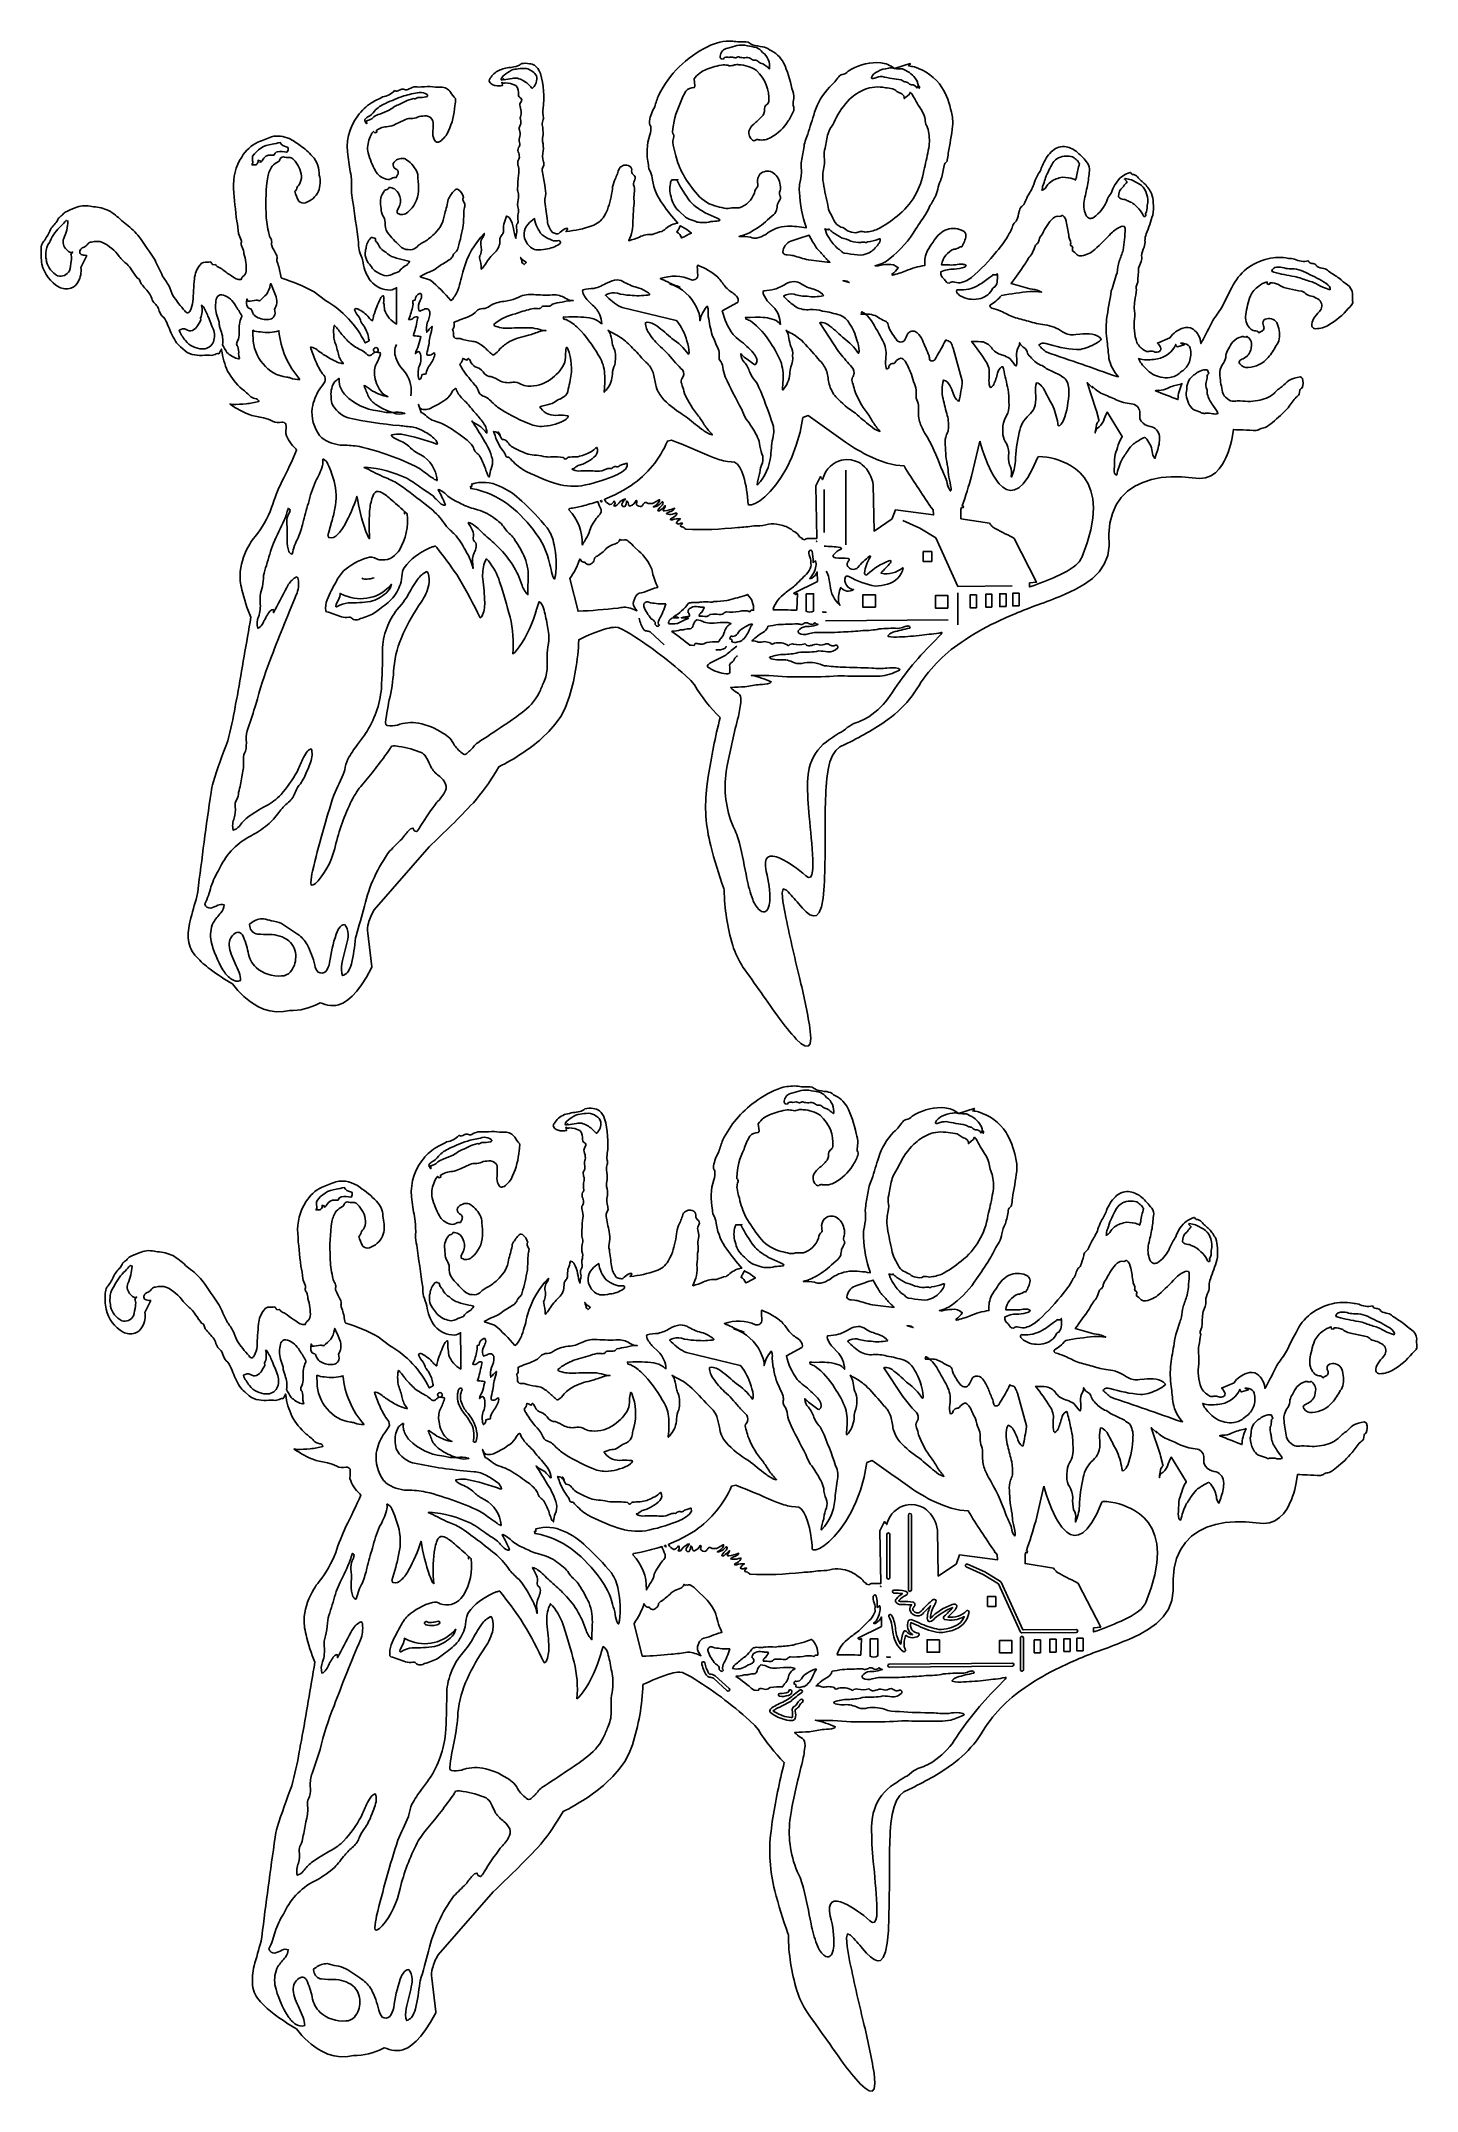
# Model space of a CAD drawing. Extents: x 1.7 to 29.6, y 0.9 to 42.6.
import ezdxf

# ---------------------------------------------------------------- set-up
doc = ezdxf.new("R2010")
doc.units = 0
doc.linetypes.add('0', pattern=[0])
doc.layers.add('1', color=7, linetype='0')

msp = doc.modelspace()

# ---------------------------------------------------------------- linework, layer by layer
at = {"layer": '1'}
for p, q in [((18.024033, 33.881729), (18.024033, 32.36097)), ((17.586552, 33.485916), (17.586552, 32.610962)), ((20.300598, 31.383011), (20.300598, 30.737747)), ((17.607384, 30.819382), (20.107262, 30.840218))]:
    msp.add_line(p, q, dxfattribs=at)
for points in [[(28.329075, 37.313362, -0.011566), (28.327473, 37.468048, 0.233104), (28.221157, 37.648514, -0.030254), (28.055492, 37.78244, 0.005321), (27.858936, 37.912025, 0.056762), (27.773739, 37.972672, 0.00112), (27.634302, 38.005695, -0.165044), (27.585972, 38.05175, 0.249097), (27.501453, 38.083202, -0.297473), (27.427876, 38.134277, -0.169071), (27.148594, 38.170334, 0.049213), (27.024418, 38.187248, 0.120991), (26.607227, 38.175789, 0.236424), (25.874462, 37.594765, 0.020063), (25.68256, 37.211578, -0.016737), (25.504669, 36.955769), (25.486773, 36.926144, -0.003094), (25.258364, 36.479897), (25.242786, 36.455513, 0.21641), (25.08313, 36.750141, 0.229966), (24.87821, 36.766354, 0.179286), (24.615009, 36.57048), (24.36031, 36.464973, -0.125635), (24.431215, 36.350826, -0.354488), (24.381575, 36.28706, -0.229235), (24.283665, 36.291847, 0.193428), (24.182217, 36.293068, -0.212888), (24.096979, 36.316341, -0.141331), (23.942562, 36.473793, -0.118295), (23.896267, 36.956718, 0.053238), (23.889919, 37.172104, -0.066994), (23.901524, 37.324066, -0.003301), (23.937496, 37.554977, -0.258717), (23.928532, 37.617332), (23.960567, 37.70219, -0.000698), (23.976398, 37.986282, -0.037567), (24.029949, 38.12471, 0.114516), (24.038364, 38.236633, -0.121485), (24.089354, 38.41259, 0.13028), (24.105434, 38.552834, -0.090525), (24.134007, 38.684143, 0.021028), (24.263149, 39.068008, 0.092599), (24.274471, 39.313507, 0.080892), (24.242115, 39.506523, 0.05088), (24.110546, 39.695663, -0.062317), (23.952908, 39.847057, 0.173144), (23.852688, 39.894875, -0.268625), (23.816219, 39.928459), (23.803448, 39.933083, 0.171391), (23.54665, 39.755241, 0.076928), (23.453388, 39.599907), (23.416241, 39.513496, -0.012326), (23.350475, 39.412399), (23.34251, 39.395004, -0.166243), (23.055984, 39.013046, -0.121854), (22.984798, 38.997826, -0.23723), (22.905161, 39.071259, -0.161079), (22.877703, 39.391796, 0.000077), (22.946497, 39.706917, 0.007248), (22.980078, 40.006359, 0.19184), (22.914402, 40.152405, 0.053001), (22.708708, 40.364704, 0.129791), (22.469067, 40.460983, 0.225046), (22.200531, 40.350044, 0.11517), (22.022587, 40.073318, -0.05442), (21.911564, 39.859383, 0.03959), (21.847721, 39.69194, -0.056261), (21.721188, 39.453552, -0.010017), (21.640347, 39.282608, -0.085874), (21.59103, 39.234108, 0.120034), (21.550465, 39.137108, -0.014427), (21.497601, 38.958885, -0.133547), (21.446568, 38.903755, 0.142286), (21.404377, 38.810863, -0.077614), (21.344509, 38.68927, -0.065776), (21.090008, 38.328377, -0.050232), (20.579872, 37.7995, -0.104022), (20.34692, 37.688225, -0.046833), (20.204048, 37.708488, 0.193424), (20.131737, 37.684448), (20.08622, 37.690384, -0.103901), (20.032234, 37.75576, -0.013471), (19.967094, 37.822586, -0.130123), (19.958317, 37.914162, -0.114529), (20.225458, 37.968414, 0.065657), (20.438326, 38.009171, 0.066458), (20.470364, 38.032249), (20.464191, 38.045944, 0.179287), (20.400629, 38.065823, 0.07678), (20.254124, 38.054375, -0.044533), (20.089489, 38.056488, -0.000598), (19.974529, 38.052406), (19.972691, 38.058723, -0.274389), (20.222015, 38.372818, 0.15788), (20.33292, 38.413261, -0.193245), (20.380848, 38.418991, 0.110821), (20.465956, 38.649422, 0.268917), (20.403084, 38.749916), (20.378475, 38.76326, 0.190253), (20.041481, 38.761314, 0.156258), (19.7999, 38.517448, 0.030606), (19.683716, 38.345833, 0.124795), (19.629053, 38.055851), (19.628727, 38.040764, 0.070816), (19.247456, 37.932198, -0.025375), (18.967239, 37.843025, 0.027295), (18.96188, 37.866913, 0.121211), (19.088573, 37.99707, 0.219712), (18.87929, 38.064842, 0.059373), (18.680099, 38.035805, -0.000378), (18.619659, 38.038048, 0.119926), (18.917534, 38.182724, 0.090394), (19.4478, 38.787113, -0.008885), (19.644344, 39.076248, 0.025702), (19.741577, 39.267929, 0.011665), (19.854111, 39.464767, 0.061473), (19.899673, 39.634819, -0.043212), (19.965008, 39.807755, 0.037557), (20.023609, 40.07452, -0.099818), (20.041679, 40.12204, 0.24877), (20.086647, 40.185181, 0.042413), (20.106556, 40.32325, 0.014748), (20.196327, 40.876247, 0.085757), (20.169933, 41.162971, 0.084819), (19.977966, 41.663216, 0.176046), (19.417007, 42.079849, 0.040147), (19.301456, 42.098701, 0.227815), (19.334942, 42.146553), (19.332199, 42.147087), (19.013542, 42.045845, 0.010879), (19.168324, 42.041386, -0.033546), (19.189095, 42.035614), (19.24152, 42.006508, -0.176796), (19.478573, 41.775879, -0.030487), (19.497238, 41.691772), (19.502911, 41.699471, -0.37471), (19.515675, 41.647079), (19.513832, 41.648056, -0.165213), (19.497055, 41.691505), (19.468739, 41.653084, 0.32337), (19.357265, 41.716946, -0.209599), (19.292671, 41.757858, 0.119853), (19.22208, 41.778244, -0.022836), (19.150902, 41.813957, -0.01054), (18.764389, 41.881767, 0.129841), (18.614109, 41.852131, -0.125491), (18.551094, 41.846436), (18.544514, 41.853409), (18.543625, 41.863731, -0.191519), (18.672256, 41.989792, -0.093269), (18.89286, 42.051804, -0.185704), (19.008381, 42.046875), (19.005558, 42.052307, 0.140158), (18.733486, 42.163223), (18.657497, 42.168823, 0.144004), (18.069466, 41.990837, -0.175902), (17.950741, 41.925926, 0.168465), (17.882687, 41.880623, 0.038533), (17.801346, 41.779121, -0.037868), (17.692753, 41.667404, 0.118701), (17.389223, 41.157135, 0.007094), (17.251949, 40.709915, 0.096611), (17.16938, 40.426842, 0.000603), (17.117733, 40.127602, 0.02909), (17.12291, 39.928932, -0.042788), (17.085136, 39.691803, 0.072074), (17.079842, 39.529785, 0.072407), (17.218662, 38.817978), (17.217979, 38.808357, 0.03953), (16.83844, 38.842388, 0.159228), (16.394604, 38.674618, -0.087286), (16.209599, 38.595268, -0.09839), (16.086426, 38.616547, 0.064056), (15.853695, 38.632874, 0.086047), (16.129303, 38.746513, 0.074811), (16.469296, 39.005363), (16.525185, 39.052513, 0.157667), (16.61747, 39.166985, -0.017008), (16.635227, 39.288124, -0.007592), (16.695887, 39.404011, 0.254697), (16.680744, 39.465157, -0.20159), (16.685785, 39.561371, 0.145689), (16.681143, 39.715721, 0.213368), (16.524055, 39.940235, 0.302876), (16.278059, 39.900063, 0.195413), (16.23011, 39.726608), (16.232716, 39.69278), (16.237396, 39.658615), (16.230156, 39.640747, 0.195855), (16.164059, 39.514687, -0.235884), (15.85807, 39.213692, -0.029348), (15.705212, 39.214417, -0.143128), (15.552932, 39.207085, -0.000274), (15.361568, 39.252266, -0.155044), (14.967169, 39.533676, -0.044968), (14.690662, 39.937454, -0.060148), (14.555691, 40.324608, -0.02661), (14.505502, 40.543976, -0.075214), (14.528876, 40.662064, 0.251627), (14.503582, 40.724228), (14.502121, 40.754417, -0.101261), (14.651375, 41.321144, -0.060644), (14.769891, 41.584896, -0.251747), (14.940678, 41.658363), (14.955391, 41.690712), (14.955936, 41.692711), (14.938236, 41.834473, -0.162184), (15.198685, 42.031055, -0.062695), (15.530102, 42.121574, -0.070567), (15.654217, 42.105209, 0.127672), (15.758205, 42.120644, -0.106784), (15.851158, 42.124107, -0.139013), (16.206635, 42.005257, -0.238696), (16.455145, 41.373131, -0.198287), (16.400795, 41.302368, 0.213898), (16.37047, 41.210358, -0.208971), (16.316368, 41.069328, -0.0399), (16.152082, 40.918159, 0.119578), (16.053547, 40.775688, 0.254455), (16.126139, 40.587372, 0.364079), (16.188498, 40.593513, -0.185061), (16.247395, 40.599258, 0.184896), (16.500376, 40.646378, 0.131578), (16.854837, 40.981308, 0.05346), (16.965305, 41.192604, 0.198646), (16.953255, 41.291023), (16.951645, 41.298622, -0.056031), (16.966183, 41.435402, 0.105519), (16.929085, 41.638199, 0.061213), (16.759462, 42.162624, 0.170246), (16.470795, 42.428719, 0.160734), (16.331627, 42.49131, -0.034762), (16.123562, 42.528381, -0.037904), (16.036407, 42.584541, 0.060585), (15.859768, 42.58947, -0.048512), (15.72263, 42.6054, 0.140213), (15.212985, 42.489082, 0.164272), (14.220055, 41.510292, 0.019066), (14.137829, 41.26812, 0.092126), (14.032652, 40.979973, 0.230541), (14.054134, 40.880775), (14.056983, 40.873413, -0.120014), (14.035985, 40.697083, 0.13323), (14.011288, 40.090439, 0.193748), (14.050415, 39.946922, -0.077687), (14.090473, 39.779938, 0.117812), (14.302007, 39.288952, 0.031508), (14.60725, 38.902245), (14.605171, 38.900803), (14.578308, 38.89933, 0.132618), (14.335817, 38.769043, -0.016134), (14.286713, 38.735718, 0.049713), (14.090755, 38.671608, 0.137607), (13.826481, 38.621239, -0.039181), (13.611706, 38.545769), (13.609978, 38.548859, 0.140822), (13.692691, 38.951004, 0.008022), (13.708075, 39.207886, 0.105449), (13.713303, 39.398422, -0.047488), (13.728461, 39.546646, 0.111667), (13.709571, 39.679504, -0.198158), (13.734289, 39.782883, 0.404201), (13.696744, 39.893181, -0.236322), (13.670959, 39.984825, 0.373999), (13.597301, 40.075584, 0.390824), (13.405598, 39.991547, -0.04404), (13.31995, 39.768219, 0.081964), (13.277596, 39.598236, -0.058209), (13.175068, 39.175369), (13.145023, 39.109009), (13.109871, 39.047028, -0.180394), (12.860775, 38.847404, -0.060623), (12.342059, 38.735374), (12.332645, 38.732269, 0.13607), (12.367466, 38.790848), (12.365055, 38.795486, 0.239459), (12.297766, 38.777565, 0.037369), (12.187854, 38.693977, -0.297688), (12.137303, 38.688938, -0.013523), (12.059071, 38.712677, -0.142065), (11.954982, 38.94648, 0.015732), (11.901641, 39.335796, -0.123087), (11.919601, 39.448631, 0.074639), (11.901097, 39.673088, -0.00059), (11.847454, 39.976429, -0.188752), (11.875531, 40.062042, 0.188598), (11.878315, 40.151924, -0.139546), (11.871872, 40.376617, 0.095398), (11.856814, 40.563545, -0.092211), (11.868565, 40.697769, 0.053825), (11.852948, 40.898952, -0.116669), (11.871202, 41.009003, 0.115291), (11.867241, 41.097195, -0.087888), (11.870479, 41.231903, 0.095866), (11.81593, 41.942604), (11.804755, 41.970726, 0.151947), (11.693428, 42.113182, 0.117338), (11.594433, 42.144127, 0.096974), (11.432755, 42.147133, 0.061931), (11.371037, 42.106155, -0.074249), (11.168969, 42.065975, 0.083282), (10.938801, 41.994255, 0.112776), (10.776388, 41.822395, 0.354755), (10.808015, 41.740955, 0.207224), (10.979885, 41.694462, 0.034733), (11.042522, 41.700638), (11.036388, 41.742722), (11.029736, 41.76667, 0.279177), (11.096989, 41.755592, -0.095132), (11.313213, 41.70462), (11.322212, 41.696785, -0.179053), (11.365861, 41.515907, 0.251115), (11.414858, 41.444885, -0.478183), (11.416382, 41.362328, 0.258399), (11.400669, 41.277138, -0.055305), (11.426041, 41.140358, 0.023401), (11.405743, 41.041588, -0.048271), (11.415298, 40.923172, -0.063629), (11.385662, 40.8638, 0.172044), (11.393692, 40.76767, -0.190513), (11.386471, 40.636497, 0.093331), (11.394114, 40.516132, -0.20014), (11.368663, 40.440704, 0.239199), (11.374396, 40.323105, -0.1083), (11.385376, 40.221886, -0.013021), (11.355518, 40.162842, 0.130417), (11.366216, 40.055145, -0.125411), (11.366739, 39.87619, 0.001937), (11.349754, 39.602486, 0.083829), (11.368159, 39.499126, -0.120861), (11.360326, 39.383392, 0.141631), (11.369009, 39.182079, -0.139743), (11.352749, 39.068153, 0.054278), (11.361671, 38.949173, -0.191987), (11.336021, 38.879242, 0.173344), (11.332819, 38.774689, -0.158659), (11.321659, 38.669487, 0.085391), (11.316372, 38.596291, -0.06267), (11.267948, 38.795803, 0.083715), (11.192426, 39.000721, 0.165995), (11.122898, 39.045609, -0.031905), (11.070515, 38.879356, 0.042162), (11.062539, 38.728458, -0.176734), (11.020858, 38.65313, 0.191463), (10.990479, 38.555267, -0.227153), (10.886215, 38.307968, 0.062521), (10.694468, 38.072163, -0.012213), (10.613014, 37.964043), (10.610088, 37.974442, 0.058165), (10.577375, 38.195938, -0.183998), (10.592778, 38.259888, 0.144329), (10.603954, 38.468086, -0.110588), (10.620392, 38.582527, 0.066494), (10.67009, 38.668083), (10.67194, 38.68119), (10.671864, 38.695709, 0.11865), (10.248188, 37.956108, -0.025709), (10.136196, 37.543304, -0.077337), (10.023262, 37.351662), (9.993004, 37.329781, 0.04203), (9.579823, 37.741905), (9.370911, 37.814079), (9.369453, 37.814835, -0.073417), (9.577501, 37.916824, 0.084565), (9.748632, 38.023666, 0.002053), (9.975252, 38.166031), (9.989288, 38.177914, 0.145813), (10.038348, 38.255215, -0.109774), (10.086644, 38.312531, 0.154228), (10.140472, 38.409515, 0.028863), (10.245148, 38.862137, 0.013577), (10.260471, 39.197334, 0.094781), (10.279888, 39.287193), (10.242393, 39.363777, -0.290741), (10.252178, 39.426094, 0.188141), (10.143392, 39.586967, 0.384592), (10.067097, 39.565186, 0.082705), (9.939709, 39.385689, -0.040723), (9.868208, 39.10006), (9.861542, 39.070301, -0.175352), (9.671505, 38.701012, -0.047815), (9.494526, 38.548691, 0.039596), (9.328239, 38.446915), (9.307853, 38.424797, -0.229208), (9.17321, 38.362007), (9.12711, 38.364182, -0.224225), (8.956112, 38.442673, -0.03963), (8.705912, 38.71175, -0.164286), (8.656976, 38.919384, 0.134066), (8.611511, 39.052376, -0.148477), (8.576035, 39.201141, -0.055055), (8.559978, 39.369064, -0.115868), (8.615488, 39.517464, -0.245842), (8.696609, 39.590172, 0.211324), (8.735485, 39.629456, -0.066749), (8.845103, 39.600975, -0.18859), (8.939803, 39.475449, -0.250571), (8.940884, 39.241943), (8.909031, 39.167114), (8.909273, 39.170547, 0.355221), (8.911922, 39.101341, 0.335534), (9.115086, 39.126404, 0.219265), (9.331884, 39.555088, 0.059118), (9.321995, 39.81868, 0.166806), (9.292752, 39.964264, 0.145809), (9.065161, 40.208881), (9.046988, 40.215096, 0.337588), (8.823462, 40.115814, 0.360827), (8.867764, 40.009644), (8.878644, 40.001961, -0.458958), (8.91045, 39.885666, 0.029638), (8.883919, 39.829041, 0.278542), (8.797077, 39.814507, -0.22214), (8.680038, 39.79882, -0.2189), (8.457603, 39.968361, -0.057649), (8.310622, 40.332169, -0.152215), (8.341325, 40.625099, -0.096149), (8.412323, 40.760666), (8.422581, 40.767891), (8.44603, 40.737419), (8.485168, 40.754196), (8.477978, 40.78968, -0.141781), (8.716669, 40.866543, 0.079077), (8.86709, 40.914909, -0.001302), (9.101826, 41.020882, -0.109304), (9.219578, 41.029259, 0.09425), (9.348259, 41.069359, -0.046153), (9.497364, 41.085693), (9.540741, 41.07328, -0.321574), (9.634209, 40.937508, -0.024309), (9.624447, 40.726635, 0.162321), (9.680814, 40.566299, 0.241552), (9.743069, 40.552948), (9.772053, 40.564583, 0.143801), (9.944885, 40.777245, 0.093304), (10.076188, 41.291672, 0.100472), (10.085968, 41.436577, -0.081053), (9.989042, 41.565037, 0.246453), (9.790085, 41.666687, -0.023752), (9.573914, 41.679794, 0.01126), (9.334045, 41.671333, 0.034657), (9.238285, 41.67305, 0.054309), (9.116912, 41.622314, -0.210542), (9.028313, 41.627274, 0.198596), (8.961479, 41.614853), (8.93042, 41.597656, -0.279887), (8.863365, 41.596458), (8.850117, 41.59877, -0.169102), (8.60355, 41.46817, 0.014213), (8.380125, 41.349976, 0.09735), (8.102194, 41.087269, 0.216733), (7.90609, 40.242424, 0.020943), (7.967167, 39.857529, -0.030354), (7.972438, 39.573456, 0.053675), (7.995044, 39.367188, -0.001586), (8.117204, 38.515785, 0.128348), (8.175529, 38.217953, -0.10115), (8.209121, 38.096508, 0.125087), (8.364466, 37.725422, 0.223089), (8.765121, 37.542206, 0.127821), (8.888199, 37.588684, 0.023578), (8.889893, 37.302963), (8.889992, 36.849777, -0.178801), (8.645233, 37.137474, 0.055564), (8.626942, 37.283051, 0.044008), (8.624313, 37.425034), (8.616985, 37.425636, 0.237286), (8.562424, 37.369537, 0.033944), (8.423019, 37.02478, -0.004555), (8.402748, 36.918884), (8.399067, 36.913902, -0.102965), (8.325993, 36.98333, 0.101224), (8.098679, 37.159424), (8.081533, 37.163708, 0.416716), (8.032391, 37.142143, 0.081564), (8.127972, 36.988838, -0.028957), (8.176445, 36.876862, 0.051259), (8.230164, 36.808311, 0.005929), (8.293224, 36.677071, -0.059946), (8.321896, 36.550667, -0.077495), (8.33316, 36.51152), (8.251111, 36.468071, 0.147363), (7.44537, 37.329315), (7.213436, 37.507996, 0.044829), (6.556168, 37.784355), (6.544052, 37.794342), (6.53558, 37.825394), (6.528286, 37.856743, 0.065182), (6.460184, 38.113132, -0.152672), (6.460893, 38.188217, 0.154005), (6.433983, 38.278374, -0.016959), (6.349812, 38.446655, -0.13642), (6.351612, 38.517883, 0.149361), (6.321587, 38.609329, -0.082699), (6.286181, 38.731949, -0.068481), (6.238861, 39.114899, -0.052836), (6.269251, 39.846153, -0.090677), (6.359505, 40.064087, -0.075427), (6.487884, 40.154728, 0.205185), (6.521156, 40.211639, -0.404772), (6.613503, 40.243454, 0.076636), (6.728287, 40.236908, -0.178563), (6.790452, 40.195709, -0.189048), (6.955888, 39.857006, -0.13117), (6.913021, 39.694435, 0.153458), (6.8537, 39.587105, -0.158676), (6.820332, 39.551071, 0.076765), (6.901227, 39.352104, 0.318654), (7.035066, 39.317047, 0.197307), (7.301407, 39.550667, 0.159575), (7.31763, 39.878784, 0.042718), (7.288898, 40.077515, 0.118133), (7.176067, 40.262917, 0.059609), (6.928896, 40.480156, 0.03781), (6.707085, 40.623821, 0.163175), (6.349091, 40.660141, -0.008255), (6.069939, 40.549232, 0.151824), (5.741541, 40.248032, 0.161776), (5.575853, 39.605324, 0.014086), (5.639992, 38.944237, -0.034317), (5.678223, 38.69175, 0.069638), (5.729368, 38.555626, -0.160313), (5.728231, 38.484215, 0.196229), (5.752756, 38.411812, -0.126631), (5.781898, 38.282578, -0.100477), (5.831629, 37.923904, -0.185045), (5.766144, 37.820534, 0.163413), (5.729496, 37.756554, -0.209123), (5.535095, 37.828735, -0.044627), (5.359348, 37.95694, 0.01807), (5.254215, 38.012558, -0.11389), (5.206989, 38.064911), (5.151886, 38.056847), (5.148071, 38.059357, -0.016788), (5.109886, 38.114822, -0.02962), (4.965644, 38.105881, 0.219134), (4.892948, 38.052109, 0.146871), (4.779121, 37.769188, 0.014267), (4.74955, 37.31044, -0.09168), (4.691993, 37.118843, -0.110178), (4.647881, 37.078163, -0.26537), (4.586296, 37.11731, -0.044445), (4.342722, 37.43119, -0.009174), (4.255428, 37.63681, 0.016521), (4.13302, 37.822609, 0.002813), (3.978081, 38.150352, 0.011238), (3.653988, 38.625965, 0.059509), (3.398911, 38.877159), (3.297398, 38.958755, 0.058533), (3.0345, 39.159027, 0.089409), (2.724407, 39.236557), (2.69252, 39.241089), (2.660698, 39.246048, 0.164415), (2.352859, 39.21579, 0.007775), (2.150734, 39.127274, 0.062463), (2.093327, 39.063217, 0.045553), (2.014271, 39.002403, -0.018064), (1.970444, 38.914558, 0.122573), (1.824928, 38.714531, -0.06394), (1.697604, 38.512848, 0.140367), (1.66423, 38.39164, 0.065776), (1.678903, 38.066723, 0.209404), (2.02586, 37.602627, 0.178312), (2.267194, 37.578453, 0.197962), (2.414523, 37.712353, 0.16911), (2.468925, 38.001404), (2.58881, 38.242943), (2.582497, 38.245216), (2.547222, 38.249077, -0.195163), (2.453869, 38.284058), (2.447833, 38.297447, -0.39375), (2.534502, 38.412506, 0.170655), (2.611264, 38.48262, -0.204121), (2.686577, 38.518822, -0.152647), (2.91254, 38.512291, -0.117369), (3.24939, 38.226364, 0.055084), (3.409245, 38.06897, -0.067335), (3.500113, 37.955269, 0.007753), (3.621082, 37.782669, -0.236783), (3.665138, 37.749947), (3.697136, 37.670998), (3.700382, 37.664276, -0.00968), (3.875401, 37.460472, -0.044296), (3.921764, 37.340935, 0.118034), (3.995064, 37.249069, -0.108546), (4.04594, 37.166588), (4.064994, 37.113319, 0.158048), (4.153244, 36.989052, -0.088698), (4.233227, 36.840179, 0.029972), (4.394195, 36.500317, 0.07276), (4.49752, 36.386292), (4.590656, 36.304008, 0.153659), (4.782211, 36.227028, 0.106512), (4.98872, 36.218071, -0.029588), (5.119453, 36.213806, 0.154273), (5.222664, 36.24852, -0.268754), (5.272903, 36.24543, 0.079668), (5.327499, 36.341919), (5.331206, 36.325729, 0.069093), (5.4548, 35.893639, 0.083829), (5.748795, 35.527878, -0.052343), (5.924747, 35.373306, 0.144211), (6.038598, 35.330162, -0.255706), (6.089409, 35.279137, -0.025085), (5.832109, 35.227509, -0.009554), (5.554101, 35.216633, -0.041318), (5.50246, 35.226326), (5.506042, 35.220863, 0.059204), (5.915264, 35.003273, 0.037537), (6.183167, 34.946243, -0.07457), (6.369888, 34.873962, 0.156448), (6.557588, 34.855637, -0.237541), (6.63599, 34.823608), (6.640141, 34.812317, -0.046989), (6.636887, 34.636192), (6.638057, 34.623779, 0.145972), (6.839867, 34.312607), (6.858013, 34.288177, -0.020377), (6.556052, 33.648457, 0.032257), (6.348212, 33.121105, -0.077566), (6.014732, 32.528221, 0.076446), (5.904305, 32.375343, 0.102851), (5.708594, 31.820982, 0.084719), (5.746068, 31.447056, 0.045925), (5.92632, 30.89134, -0.001278), (5.651937, 29.298679, 0.025102), (5.607594, 29.06641, -0.01951), (5.456873, 28.376099, 0.016282), (5.158446, 27.530163, 0.035925), (5.117048, 27.328943, 0.006053), (4.847654, 25.307333), (4.830628, 25.214273, 0.003248), (4.689699, 24.713881, 0.07639), (4.656802, 24.321129, 0.164425), (4.822227, 23.982252, 0.056011), (5.097996, 23.735575, 0.030281), (5.551586, 23.432556, 0.103748), (6.067307, 22.977547), (6.186653, 22.923058), (6.314545, 22.884483), (6.449898, 22.86644), (6.591614, 22.87355), (6.709011, 22.891342, 0.125865), (7.308538, 23.036013), (7.334206, 23.051826), (7.385166, 23.038078, 0.246922), (7.813614, 23.05127), (7.897972, 23.107071), (7.986359, 23.184662), (8.078896, 23.286469), (8.175697, 23.414932), (8.27689, 23.572479), (8.382591, 23.761528), (8.383625, 23.778069), (8.302498, 24.467606, -0.136951), (8.316476, 24.668051, -0.066814), (8.432526, 24.939659), (9.551109, 26.223946, 0.015717), (10.450367, 27.115646), (10.515862, 27.189766, 0.039192), (10.971394, 27.851212, 0.065758), (11.842381, 28.428825), (11.983425, 28.564659), (12.1134, 28.712196), (12.226837, 28.870712), (12.318272, 29.039474), (12.380398, 29.208656, 0.070292), (12.593781, 30.433449, -0.041891), (13.167699, 30.660784, -0.050489), (13.3428, 30.687576), (13.396851, 30.680733), (13.470684, 30.650078), (13.57438, 30.593529, -0.044635), (14.764706, 29.704674), (14.869312, 29.600952), (14.944256, 29.512642, 0.059472), (15.468751, 28.850328, 0.022771), (15.225774, 27.649263), (15.200012, 27.450775, 0.097722), (15.278763, 26.242393, 0.029607), (15.543514, 25.375435), (15.552418, 25.344383, 0.071149), (15.723362, 24.216072, 0.064079), (15.932042, 23.77556, -0.002054), (16.666775, 22.736856, 0.024811), (17.016628, 22.312347), (17.112251, 22.225227), (17.193005, 22.176003), (17.256218, 22.170891), (17.299221, 22.21608), (17.313728, 22.332695), (17.294327, 22.535118, 0.018485), (17.08131, 23.566715, -0.008055), (16.787901, 24.862385), (16.745697, 25.110619), (16.731796, 25.284225), (16.75312, 25.365356), (16.815948, 25.337654, -0.033522), (17.060204, 25.06739), (17.141113, 24.97599), (17.219536, 24.897934), (17.294151, 24.841553), (17.363602, 24.815262), (17.426567, 24.827438), (17.481705, 24.886459), (17.527683, 25.000702), (17.56316, 25.178551), (17.586798, 25.428398, 0.011185), (17.60535, 26.932262, -0.01755), (17.638275, 27.610931), (17.664307, 27.792244), (17.701599, 27.948364), (17.752232, 28.077942), (17.818256, 28.179665), (17.901749, 28.252174), (18.002445, 28.303711, 0.04379), (18.881453, 28.809135, 0.068935), (19.375275, 29.292488), (19.470222, 29.434662, -0.110842), (20.366585, 30.375692, -0.041088), (21.073036, 30.783417, -0.030495), (21.985373, 31.161043, 0.008599), (22.486116, 31.358742), (22.688984, 31.454933), (22.87421, 31.560959), (23.037273, 31.679794), (23.173649, 31.814468), (23.278812, 31.967964), (23.348232, 32.143295), (23.377377, 32.343475), (23.373898, 32.577988), (23.394497, 32.802979), (23.444935, 33.001999), (23.522816, 33.175789), (23.625767, 33.325043), (23.751392, 33.450485), (23.897297, 33.552803), (24.0611, 33.632729), (24.240406, 33.690956), (24.432835, 33.728203), (24.635998, 33.745178), (24.8475, 33.742592), (25.06496, 33.721161), (25.214909, 33.70858), (25.337254, 33.72541), (25.444378, 33.7668), (25.537304, 33.829041), (25.617046, 33.908463), (25.684658, 34.001366, 0.093036), (25.876629, 34.539032), (25.905315, 34.709122, 0.052844), (26.101604, 34.702263, 0.02837), (26.370527, 34.68866, 0.155202), (26.447544, 34.722527, -0.049264), (26.549129, 34.747185, 0.087552), (26.697796, 34.852013, 0.048582), (27.015018, 35.150749, -0.014016), (27.182613, 35.367165, 0.126129), (27.243893, 35.424141), (27.257858, 35.50824, -0.285411), (27.303143, 35.551743, 0.177005), (27.307447, 35.743927, 0.219404), (27.261921, 35.774994, 0.085507), (27.031277, 35.705475, 0.008487), (26.89925, 35.583534, 0.059961), (26.730129, 35.44207, -0.14728), (26.397976, 35.296814, -0.034923), (26.199833, 35.276253, 0.017079), (25.985867, 35.291718, -0.148715), (25.845829, 35.288948, -0.098005), (25.714573, 35.394814, -0.115662), (25.668652, 35.545799, -0.05165), (25.628368, 35.881851, -0.130985), (25.703747, 36.059082, 0.15357), (25.750189, 36.212685, -0.134787), (25.808224, 36.344521, -0.062392), (25.894085, 36.49131, -0.1275), (26.069632, 36.594685, -0.134862), (26.133358, 36.588074, 0.187687), (26.178478, 36.594925), (26.18716, 36.595581), (26.193953, 36.587708, -0.326844), (26.266819, 36.376671), (26.262392, 36.355164, -0.256224), (26.121847, 36.15976, 0.014359), (26.035263, 36.107788, 0.368841), (26.03233, 36.045322, 0.30373), (26.20805, 35.968399, 0.208419), (26.60976, 36.171478, 0.065393), (26.773785, 36.412933, 0.170726), (26.833881, 36.550285, 0.14982), (26.786327, 36.88488, 0.31125), (26.552513, 36.952194, 0.382201), (26.510723, 36.839783), (26.519327, 36.81456, -0.485197), (26.466696, 36.700394, 0.028083), (26.420546, 36.673439, 0.289341), (26.339886, 36.713066, -0.221095), (26.235096, 36.771729, -0.218407), (26.156574, 37.042831, -0.057086), (26.250717, 37.423679, -0.138549), (26.420689, 37.621681, -0.102325), (26.583607, 37.706894), (26.591869, 37.705521), (26.593052, 37.668869), (26.593449, 37.667877), (26.634884, 37.658844), (26.648739, 37.690041), (26.652309, 37.692139, -0.092288), (26.823513, 37.653595, 0.114701), (27.045246, 37.566528, -0.002993), (27.295048, 37.516708, -0.099652), (27.394802, 37.454529, 0.083071), (27.524548, 37.412598, -0.038237), (27.648487, 37.343216, -0.395936), (27.669804, 37.129608), (27.656656, 37.109684, 0.037037), (27.535395, 36.957741, 0.140605), (27.499031, 36.811356, 0.280256), (27.549557, 36.761673), (27.581425, 36.756111, 0.136931), (27.846409, 36.83535, 0.090924), (28.240032, 37.170059, 0.11658), (28.334591, 37.287537, 0.014649)], [(15.536861, 42.235497), (15.49631, 42.243454, -0.411131), (15.46784, 42.295193, -0.345217), (15.623276, 42.462814, 0.04458), (15.810505, 42.516281, -0.117305), (16.021561, 42.508369, -0.047765), (16.206692, 42.472298, -0.112195), (16.330647, 42.375618, -0.271666), (16.472504, 42.043137), (16.46542, 42.043861, 0.072632), (16.337761, 42.141937, -0.058794), (16.245377, 42.180305, 0.313262), (16.170311, 42.216805, -0.17247), (16.086349, 42.250328, 0.223977), (15.970929, 42.266373, -0.101132), (15.847708, 42.2826, 0.178345), (15.790779, 42.266747, -0.119829), (15.720108, 42.279358, 0.107095), (15.646305, 42.273087, 0.066693), (15.559936, 42.27285, 0.312582)], [(11.558277, 41.734123, 0.100171), (11.350185, 41.849327, 0.104791), (11.241293, 41.845032, 0.017894), (11.070332, 41.814598), (11.066719, 41.839417, -0.038587), (11.025978, 41.811752), (11.018639, 41.819176), (11.016702, 41.837662, -0.168079), (11.076763, 41.913193, -0.012279), (11.223991, 42.014198, -0.078819), (11.362705, 42.039146, -0.072209), (11.530403, 42.048218, -0.138998), (11.717405, 41.927032, -0.22942), (11.73753, 41.799591, -0.189366), (11.654078, 41.648472, -0.374447), (11.634689, 41.656837, 0.043434)], [(8.304173, 41.063828, 0.123758), (8.439137, 41.178532, -0.114189), (8.665333, 41.339096, -0.021553), (9.037369, 41.491333, -0.019969), (9.3541, 41.562233, -0.189024), (9.508644, 41.517593), (9.520199, 41.501961), (9.51992, 41.489487), (9.51022, 41.479797), (9.4935, 41.472511, -0.037881), (9.322712, 41.454575, 0.036652), (9.26609, 41.428925, -0.22159), (9.236961, 41.436859, 0.078573), (9.060984, 41.374058, 0.003811), (8.846001, 41.274017, -0.036192), (8.737865, 41.203125), (8.549286, 41.122101, 0.081878), (8.427292, 41.065041, -0.203815), (8.325741, 40.99984, 0.090302), (8.279526, 40.975868), (8.283745, 40.925232), (8.283394, 40.925133, 0.235714), (8.260121, 40.943642, -0.15887), (8.279514, 40.976044), (8.278831, 40.9842, -0.443663), (8.246777, 40.969986, -0.324431), (8.270031, 41.04007), (8.286343, 41.05262)], [(17.581337, 40.247406, -0.088994), (17.603535, 40.430954, -0.030312), (17.662235, 40.726303, -0.060611), (17.766994, 40.918915), (17.780407, 40.942322), (17.80821, 41.001976, -0.088533), (18.101618, 41.421833, -0.088958), (18.403961, 41.622604, -0.140085), (18.833326, 41.656124, -0.007728), (18.971043, 41.635178, -0.120085), (19.06266, 41.578941, 0.019873), (19.164005, 41.534012, -0.273361), (19.213409, 41.434265), (19.312088, 41.518936), (19.313862, 41.520775), (19.329861, 41.561195), (19.333805, 41.56266, -0.177634), (19.389378, 41.490372, 0.018565), (19.566784, 41.195641, -0.051333), (19.630501, 41.052719, 0.038994), (19.653992, 40.912239, -0.09735), (19.701752, 40.769753, -0.108905), (19.708702, 40.42955, -0.018522), (19.621494, 40.024406), (19.610821, 39.97049, -0.190211), (19.067551, 39.04575, -0.051659), (18.671074, 38.780502, -0.074392), (18.419712, 38.721153, 0.053828), (18.317802, 38.733185, -0.024889), (18.225246, 38.708595, -0.120148), (18.056377, 38.748604, 0.130458), (17.923218, 38.823349, -0.191281), (17.783531, 38.960922, 0.006297), (17.687775, 39.145676, -0.060947), (17.650497, 39.306976, -0.022482), (17.558609, 39.771854, -0.091169), (17.584482, 40.067764, 0.107502)], [(5.939877, 40.094528), (5.941952, 40.094257, 0.352192), (5.965839, 40.148018, -0.043589), (5.958244, 40.245865), (5.96331, 40.262978, -0.226718), (6.356944, 40.507732, -0.013215), (6.522926, 40.541046, 0.222247), (6.647194, 40.454483), (6.667076, 40.44886), (6.681769, 40.44178, -0.216543), (6.666634, 40.351593), (6.653469, 40.346222, 0.06667), (6.468281, 40.355064, 0.130454), (6.420383, 40.327881), (6.408428, 40.302773), (6.395889, 40.286385), (6.336643, 40.286827, 0.333482), (6.164577, 40.18074, -0.19799), (6.113667, 40.142784), (6.140263, 40.156105), (6.139893, 40.156883), (6.072768, 40.181992, -0.485909), (6.008742, 40.089169, -0.154213)], [(22.020855, 39.606865, -0.155063), (22.045788, 39.698456, 0.029992), (22.082882, 39.826424, -0.020528), (22.231215, 40.12751, -0.260459), (22.504604, 40.262733), (22.528851, 40.263443, -0.189973), (22.667652, 40.231865, 0.069042), (22.746662, 40.164513), (22.757732, 40.130081), (22.774952, 40.116165, 0.036431), (22.715874, 39.848656, -0.02161), (22.69775, 39.787498), (22.68877, 39.776039), (22.677334, 39.788414), (22.657711, 39.799217, 0.084253), (22.430515, 39.835686, 0.114598), (22.183018, 39.739727, 0.098298), (22.09054, 39.628914, -0.147223), (22.014774, 39.571823), (22.008953, 39.574478, 0.168063)], [(14.742256, 39.047508), (14.658463, 39.124298, -0.169502), (14.481445, 39.399513, -0.128872), (14.45612, 39.710651, -0.056662), (14.483799, 39.782043, 0.016107), (14.610271, 39.786743), (14.592651, 39.771469, 0.045699), (14.854481, 39.349682, 0.084594), (15.092258, 39.157143, 0.056237), (15.333641, 39.037624, -0.02926), (15.447394, 38.983784, -0.073643), (15.463093, 38.965103), (15.453163, 38.95594), (15.438038, 38.949471, -0.042249), (15.276596, 38.938019, -0.109163), (15.111169, 38.915375, -0.068922), (14.998146, 38.92614, 0.056024), (14.839081, 38.983864, -0.10046)], [(23.677731, 39.386574, -0.224167), (23.574955, 39.430016), (23.568983, 39.444237, -0.248053), (23.653606, 39.635994), (23.666842, 39.649105, -0.069254), (23.744442, 39.740028), (23.688984, 39.796669), (23.689426, 39.79834), (23.701199, 39.813118, -0.002098), (23.832272, 39.782845, -0.039258), (24.032833, 39.670036, -0.155875), (24.139202, 39.497681, -0.162825), (24.1497, 39.263077), (24.148769, 39.249054, -0.163675), (24.118519, 39.098911), (24.114803, 39.08696, -0.11641), (24.12254, 39.050323, -0.586394), (24.075779, 39.049728), (24.066814, 39.063126, 0.135812), (23.946026, 39.230804, 0.126988), (23.760685, 39.354904, 0.0836)], [(2.276211, 38.130737, -0.0445), (2.236118, 37.93409, -0.370492), (1.998222, 37.834579, -0.208613), (1.768954, 38.123375, -0.059102), (1.768219, 38.162117, -0.123376), (1.759846, 38.297188, -0.161123), (1.829514, 38.512619), (1.844308, 38.538486, -0.094647), (2.07117, 38.850628, 0.006627), (2.169514, 38.957916), (2.20744, 38.943733, -0.097031), (2.121826, 38.591827, 0.299195), (2.178192, 38.365067, 0.144159), (2.268692, 38.303665), (2.285553, 38.304848), (2.300488, 38.313431), (2.264252, 38.268593), (2.272762, 38.253593, -0.11607)], [(11.929325, 38.610794, 0.026476), (12.08321, 38.544754, 0.061528), (12.188361, 38.547424, -0.255906), (12.224224, 38.519066), (12.222836, 38.505585), (12.212963, 38.491211), (12.196144, 38.476387, -0.118971), (11.923534, 38.377266, -0.078517), (11.721424, 38.361969, -0.216409), (11.535633, 38.504211, -0.356628), (11.561824, 38.882454, -0.096655), (11.696015, 38.99659, 0.152137), (11.849003, 38.665161, 0.06316)], [(14.625195, 38.781212, 0.05005), (14.657627, 38.851349, 0.055492), (14.760189, 38.795456, -0.01055), (14.883144, 38.70237, -0.026167), (14.685183, 38.603943, 0.203434), (14.586441, 38.720093, 0.020897)], [(18.684544, 38.473534, -0.100829), (18.495979, 38.298935, -0.144772), (18.256828, 38.257652, -0.007951), (17.992397, 38.293549, -0.142275), (17.92359, 38.339066, 0.054457), (17.85857, 38.387558, -0.071297), (17.689083, 38.592651, -0.124461), (17.610765, 38.757362, 0.035678), (17.596081, 38.786667, 0.04896), (17.687092, 38.769791), (17.675713, 38.785172), (17.675999, 38.785965, -0.002254), (17.760422, 38.71125, 0.013024), (17.937893, 38.606926, -0.040464), (18.129082, 38.538391, 0.073581), (18.327042, 38.510155, -0.205838), (18.425211, 38.508556, 0.284233), (18.461983, 38.523903, 0.09974), (18.686422, 38.578724, -0.185888), (18.725161, 38.581352, -0.207226)], [(21.071938, 37.316978, 0.033658), (21.191204, 37.432999, -0.022148), (21.771523, 37.512691, -0.049394), (21.993801, 37.499702), (22.00552, 37.501411, 0.095968), (21.818775, 37.557861), (21.762871, 37.568451, -0.011613), (21.385151, 37.677994, 0.014), (21.665821, 38.068993, -0.037507), (21.809673, 38.287537, 0.064362), (21.871326, 38.436527, -0.145808), (21.922802, 38.491989, 0.186353), (21.952911, 38.56234, -0.121384), (22.022488, 38.686256, -0.094787), (22.239017, 39.006271, -0.186411), (22.37018, 39.041031, 0.123293), (22.420177, 39.060356), (22.429783, 39.06337, -0.192541), (22.51366, 38.899734, -0.01919), (22.560339, 38.626816, 0.050675), (22.589916, 38.542046, -0.128613), (22.591633, 38.452736), (22.634991, 38.421753), (22.638004, 38.418289, -0.016623), (22.626514, 38.344856, -0.048402), (22.728445, 38.256023, 0.249754), (22.822239, 38.240623, 0.141081), (23.087154, 38.367447, 0.028127), (23.420912, 38.698444, -0.100561), (23.623741, 38.835541, -0.121906), (23.68639, 38.835838, -0.254626), (23.702892, 38.792435, -0.037886), (23.662228, 38.354034, -0.02188), (23.582386, 38.130692, 0.026624), (23.538914, 37.890877, 0.003273), (23.4221, 37.523849, 0.006815), (23.326256, 36.951149, 0.064733), (23.337315, 36.494911, 0.004726), (23.374561, 36.153526, 0.140853), (23.567501, 35.780205), (23.531801, 35.783169, 0.004358), (22.10957, 36.278305, -0.078258), (21.951046, 36.424538, -0.325935), (22.088284, 36.456207, 0.052632), (22.715366, 36.331673, 0.094937), (22.867924, 36.356964, 0.077196), (23.180271, 36.502098), (23.203732, 36.523895), (23.218952, 36.545471, 0.212923), (23.030014, 36.643532, 0.06957), (22.783489, 36.644653), (22.698009, 36.63665), (22.655315, 36.63382, -0.183916), (22.429028, 36.69355, 0.128829), (22.06831, 36.832825, -0.038984), (21.737751, 36.907349, -0.011724), (21.439686, 36.990921, -0.01846), (21.176868, 37.113953, 0.024928), (20.991852, 37.174534, -0.250377), (20.952934, 37.22295), (20.954742, 37.229496), (20.958427, 37.235207, 0.036431)], [(8.909065, 37.906326, 0.033683), (8.759791, 37.844421, -0.181222), (8.600548, 37.853985, -0.12103), (8.399174, 37.980576, 0.094527), (8.313423, 38.094292, -0.068631), (8.253616, 38.243179, -0.029102), (8.257996, 38.360893), (8.26273, 38.374062), (8.269717, 38.386185, -0.196434), (8.366719, 38.60144, -0.080724), (8.396168, 38.61441), (8.461576, 38.588249, 0.312948), (8.48497, 38.517685, -0.093828), (8.541328, 38.42453, 0.164144), (8.658836, 38.322586), (8.669765, 38.314316, 0.15357), (8.83547, 38.208454, 0.050817), (9.053837, 38.151642), (9.104595, 38.139954), (9.154369, 38.126541, -0.18543), (9.067017, 38.034584, 0.080831), (8.964664, 37.952415, -0.302295)], [(16.89616, 38.25148), (16.831383, 38.258537, -0.232552), (16.748707, 38.293953), (16.743061, 38.31427, -0.28576), (16.908276, 38.535988), (16.943535, 38.551491, -0.00548), (17.277718, 38.661285, 0.058292), (17.378826, 38.482956, 0.124306), (17.514942, 38.305836, 0.034905), (17.659945, 38.146656), (17.694836, 38.116821), (17.701992, 38.107071, -0.009492), (17.262295, 38.155083, -0.010439), (16.952221, 38.242172, 0.021409)], [(11.433186, 38.143372, 0.007405), (11.411865, 38.2071, 0.114508), (11.525471, 38.10878, -0.014465), (11.48114, 38.06041, 0.083947), (11.444244, 38.095108, 0.036406)], [(14.403885, 37.70649, 0.00977), (14.252377, 37.775002, -0.190262), (14.885547, 37.751495, 0.548043), (15.01265, 37.852821, -0.005617), (15.003044, 38.013229, -0.058405), (15.011974, 38.046104, -0.092393), (15.423939, 37.801872, -0.021269), (15.567474, 37.615288, 0.078195), (15.749139, 37.468132, -0.161075), (15.835523, 37.354862, -0.140112), (15.829594, 37.293571), (15.824291, 37.2882), (15.512102, 37.120651, 0.102187), (15.733406, 36.640251, 0.063505), (15.86879, 36.517891, -0.045279), (16.143108, 36.264473), (16.182552, 36.210136), (16.209084, 36.157692), (16.219376, 36.10849), (16.210094, 36.063858), (16.177906, 36.025131), (16.152031, 36.033783, -0.002742), (15.932494, 36.201809, -0.034603), (15.889812, 36.249092), (15.885895, 36.233917, 0.172071), (15.95857, 36.076988, -0.111984), (16.070114, 35.872032, 0.10812), (16.181694, 35.695343, -0.088129), (16.257195, 35.561546, -0.022588), (16.513882, 34.883804, -0.165474), (16.547485, 34.571732, 0.03705), (16.497488, 34.178116, -0.163641), (16.234318, 33.585922), (16.218204, 33.582909, -0.047062), (16.270855, 33.803352), (16.275158, 33.82576, -0.098861), (16.327486, 34.028397, 0.179839), (16.319118, 34.210022, -0.075424), (16.270382, 34.42083, 0.080492), (16.211246, 34.582504, 0.054557), (15.998352, 34.919136, -0.032519), (15.909648, 35.110657, -0.017072), (15.572216, 35.780109, -0.059438), (15.524771, 35.971695, 0.150493), (15.45723, 36.121361, -0.18097), (15.451015, 36.209087, 0.132311), (15.427043, 36.348961, 0.001589), (15.307047, 36.624504, -0.027888), (15.227901, 37.002258, -0.025285), (15.225673, 37.144642, 0.079119), (15.208172, 37.21283), (15.197387, 37.205704, 0.127789), (15.057634, 36.919804, 0.119919), (15.021817, 37.111458, 0.199532), (14.545712, 37.631302, -0.003452), (14.446232, 37.662407, -0.068112), (14.547825, 37.630646, 0.047487), (14.651455, 37.603264, -0.036425)], [(26.898842, 38.003666, 0.122918), (26.745005, 37.99918, 0.19946), (26.686329, 37.942417, 0.405368), (26.712627, 37.910435), (26.728924, 37.90432, 0.030356), (27.145649, 37.819962, -0.04505), (27.291708, 37.77586, 0.008742), (27.535679, 37.697647, -0.010811), (27.722767, 37.599327, -0.032686), (27.869816, 37.547623), (27.875103, 37.580048), (27.859676, 37.614403), (27.827366, 37.649879), (27.781979, 37.685669, 0.03575), (27.418888, 37.876297, 0.154044), (27.041069, 37.976078, -0.079642)], [(5.960636, 37.093246, 0.05233), (5.926838, 37.159378, -0.365998), (5.846061, 37.232624, -0.120817), (5.846161, 37.344246), (5.847027, 37.362198), (5.868397, 37.3153, 0.038262), (6.037289, 37.335663, -0.128282), (6.108002, 37.320847, 0.011255), (6.248311, 37.459816, 0.113256), (6.320875, 37.647278, -0.012716), (6.330124, 37.675575, -0.025305), (6.442543, 37.40139, -0.113744), (6.448509, 37.241676, 0.01664), (6.408504, 37.152237), (6.420634, 37.069878, -0.404465), (6.261477, 36.942036, -0.143512), (6.016112, 37.011375, -0.139027)], [(13.022045, 37.039558, 0.109307), (12.876316, 37.236847), (12.819698, 37.291862, -0.096976), (12.683777, 37.467339), (12.674164, 37.497955), (12.67033, 37.528915), (12.682018, 37.548607, -0.021575), (12.903027, 37.57708, 0.077359), (13.175559, 37.691727, -0.095544), (13.372832, 37.747631, -0.145706), (13.526184, 37.698799, 0.0693), (13.819736, 37.583996, -0.080079), (14.010143, 37.485886), (14.030651, 37.465233), (14.034424, 37.447456), (14.007629, 37.440689, -0.060236), (13.63303, 37.437378, -0.069064), (13.380389, 37.478508, 0.166352), (13.156971, 37.454819), (13.136879, 37.435608, 0.070801), (13.441696, 37.200523, 0.027619), (13.478981, 37.185928), (14.572033, 36.923317), (14.585159, 36.917297, -0.103771), (14.793358, 36.505035, -0.094457), (14.837523, 36.265079, -0.112959), (14.822632, 36.236214, 0.09427), (14.487904, 36.559578), (14.456978, 36.583389, 0.038748), (14.136924, 36.841694, 0.072337), (14.024017, 36.884872), (13.985687, 36.886955), (13.949927, 36.879143, 0.164908), (14.029121, 36.651279, 0.061987), (14.257019, 36.390915, -0.034412), (14.562958, 36.060997, -0.029319), (14.706608, 35.9104, -0.334608), (14.697824, 35.75016, 0.259996), (14.686935, 35.633682, -0.035231), (14.730278, 35.487572), (14.745991, 35.442299, 0.077664), (15.030361, 34.979027, -0.022489), (15.162281, 34.779007, 0.042366), (15.312115, 34.603073), (15.302784, 34.599342), (15.282631, 34.603287, -0.082811), (15.092576, 34.715576, -0.004198), (14.761997, 34.974106, -0.053224), (14.326337, 35.310825, -0.081028), (14.180599, 35.533699), (14.165528, 35.580063, 0.000988), (14.115839, 35.834862, 0.140475), (13.988594, 36.047699, -0.015254), (13.773037, 36.276405, 0.008741), (13.545166, 36.505455, 0.060998), (13.253688, 36.68504, -0.012363), (13.18941, 36.724243, -0.152346), (13.236099, 36.633976, -0.038345), (13.282985, 36.424175, 0.0682), (13.32072, 36.3321), (13.327524, 36.313168, -0.096889), (13.325668, 36.024803, 0.098656), (13.278332, 35.834061, -0.168323), (13.164374, 35.525021, -0.033053), (13.112858, 35.463242), (13.110954, 35.485527, 0.039772), (13.116913, 35.889664, 0.113801), (12.988592, 36.225857, 0.058893), (12.583147, 36.769428, 0.072308), (12.349474, 36.935749, 0.047331), (12.289204, 36.952934), (12.279568, 36.992981), (12.282169, 36.995651), (12.330166, 36.994057, -0.039366), (12.814768, 36.977169, -0.095752), (13.011692, 36.899277), (13.049328, 36.865349), (13.063743, 36.859413, 0.089582)], [(16.077053, 36.987358), (16.186062, 36.988625, -0.093096), (16.576778, 36.938885, -0.126034), (16.69479, 36.84539, 0.192755), (16.544071, 37.202766), (16.46487, 37.286018, -0.116306), (16.345795, 37.46489), (16.340298, 37.496117), (16.344673, 37.522919), (16.366898, 37.528595, 0.007124), (16.57465, 37.557671, 0.0588), (16.805927, 37.668751, -0.0961), (16.97237, 37.718048, -0.141911), (17.117287, 37.66613, 0.073578), (17.372417, 37.55994, -0.088087), (17.550453, 37.460129), (17.569054, 37.438797), (17.56197, 37.424561, -0.076675), (17.240337, 37.414917, -0.077374), (16.977013, 37.457195, 0.197517), (16.76318, 37.424469), (16.770042, 37.405121, 0.0589), (17.010845, 37.200462, 0.160044), (17.294626, 37.145866, -0.069581), (17.553066, 37.116135, -0.034732), (17.908638, 37.030899, -0.163336), (18.093422, 36.871407, -0.087987), (18.249641, 36.522469, -0.070315), (18.293976, 36.302307), (18.291821, 36.280617), (18.286633, 36.262367), (18.275772, 36.257683, 0.096178), (17.982666, 36.562576), (17.954052, 36.585724, 0.037182), (17.661119, 36.840282, 0.091841), (17.547581, 36.8834), (17.512032, 36.882378), (17.493591, 36.875748), (17.876411, 36.291965, 0.010373), (18.117195, 36.005775, -0.234741), (18.193741, 35.851456, -0.095109), (18.158585, 35.76844, 0.205034), (18.160156, 35.657349, -0.031117), (18.19994, 35.513077, 0.082599), (18.45908, 35.045738, -0.029365), (18.575474, 34.856857, 0.044146), (18.711281, 34.681335), (18.720093, 34.668205), (18.701996, 34.670296, -0.098456), (18.524317, 34.779236, -0.004554), (18.21801, 35.036255, -0.058999), (17.820641, 35.369774, -0.105609), (17.684547, 35.627213, 0.014094), (17.636398, 35.885422, 0.126836), (17.495842, 36.105919), (17.451279, 36.154678, 0.020113), (17.12009, 36.521629, 0.05474), (16.855782, 36.694324, -0.009473), (16.81078, 36.72393, -0.121005), (16.868397, 36.564568, 0.038229), (16.903786, 36.395645, -0.152109), (16.942814, 36.209236, -0.119179), (16.906025, 35.981838, 0.074195), (16.887878, 35.837395, -0.157348), (16.742798, 35.510063), (16.736191, 35.516747), (16.744411, 35.661972, 0.088103), (16.714615, 36.049835, 0.063373), (16.492966, 36.466972, 0.101659), (16.092876, 36.909828, 0.074312), (15.996353, 36.948441), (15.987282, 36.988976), (16.027813, 36.987648)], [(18.045361, 37.721527), (18.092319, 37.695152), (17.97575, 37.728142), (17.966217, 37.731651, -0.037692)], [(20.31255, 37.549667, 0.158944), (20.720612, 37.642315, 0.061559), (20.942413, 37.80056, 0.11266), (21.019844, 37.857796), (21.038723, 37.85321), (21.095032, 37.852615), (21.096714, 37.853378, 0.158789), (21.099251, 37.879036, -0.1091), (21.104263, 37.745682, -0.200176), (21.050091, 37.600494, 0.282904), (20.990517, 37.539886, -0.226647), (20.725159, 37.364403, -0.18502), (20.350721, 37.426159, -0.089655), (20.279762, 37.494354, -0.24197), (20.282841, 37.544228, -0.207503)], [(5.054334, 37.010674, -0.014354), (5.170609, 36.719582, -0.18069), (5.153599, 36.459778, -0.289496), (4.935797, 36.346058, -0.227284), (4.597991, 36.515526, -0.076269), (4.470261, 36.72374), (4.539253, 36.755173, -0.191492), (4.61359, 36.739899), (4.641575, 36.726273, 0.298405), (4.769816, 36.738827, 0.163028), (4.859329, 36.848656, 0.090204), (4.908733, 36.931976), (4.901942, 36.971176, 0.180245), (4.924007, 37.230415), (4.929123, 37.23806), (4.945086, 37.224083, -0.0595)], [(5.74284, 37.007515), (5.738544, 36.993774, 0.137953), (5.689465, 36.701149, -0.047723), (5.675606, 36.547501, 0.010069), (5.639124, 36.470123, 0.258766), (5.663538, 36.393021, -0.08486), (5.677649, 36.242661, 0.077004), (5.697163, 36.156914), (5.692062, 36.144798), (5.671959, 36.144279), (5.648254, 36.148895, -0.103943), (5.440014, 36.274849, -0.028365), (5.35096, 36.431931, 0.122971), (5.318142, 36.721237), (5.291073, 36.798454, -0.053234), (5.279267, 36.889732, 0.00242), (5.226323, 37.050766, -0.118747), (5.224586, 37.356102), (5.235123, 37.384857, -0.36169), (5.333992, 37.446045), (5.367912, 37.439758, -0.177189), (5.614868, 37.230385, -0.007034), (5.741913, 37.015862)], [(9.151325, 36.987503, 0.055807), (9.224682, 37.256767, -0.041604), (9.223492, 37.329201), (9.264526, 37.339035), (9.268297, 37.341469, -0.360074), (9.363495, 37.473373), (9.382178, 37.473343, -0.273418), (9.381714, 37.355286), (9.370938, 37.33252, 0.232175), (9.343893, 37.127869, 0.456165), (9.38708, 37.123775, -0.0219), (9.465799, 37.158596, -0.471712), (9.564256, 37.097057, -0.136634), (9.51298, 36.879318, 0.106811), (9.501769, 36.685791, -0.004394), (9.609366, 36.802162), (9.615955, 36.799461, -0.062818), (9.570908, 36.610817, 0.066908), (9.552486, 36.472466, -0.012241), (9.510769, 36.284073), (9.50774, 36.259773), (9.507065, 36.237076), (9.515793, 36.221733, 0.288699), (9.612501, 36.241375, -0.022553), (9.650558, 36.263702), (9.661475, 36.259453, -0.166968), (9.661556, 36.201508, -0.079218), (9.541443, 35.983353, 0.131412), (9.493679, 35.851746), (9.487122, 35.837631, 0.017912), (9.404064, 35.819633), (9.400654, 35.810783, -0.328526), (9.350609, 35.723366), (9.343465, 35.733688, -0.130348), (9.345844, 35.990471, 0.158392), (9.383404, 36.137787, 0.101676), (9.362606, 36.269211), (9.34903, 36.286301), (9.331196, 36.290901), (9.308647, 36.279892), (9.280926, 36.250183), (9.273633, 36.252075, -0.081095), (9.323311, 36.377808, 0.034344), (9.372574, 36.565521, -0.019667), (9.383358, 36.592934), (9.372444, 36.599663, 0.011668), (9.244934, 36.61319), (9.230423, 36.617401, 0.046834), (9.309452, 36.927525, -0.018475), (9.32666, 36.983253, 0.385366), (9.236229, 36.97715), (9.221569, 36.965851, -0.308134), (9.135181, 36.946968)], [(10.059059, 36.820297, 0.025876), (10.05666, 36.88472, -0.021562), (10.372994, 37.008423, 0.10565), (10.515331, 37.115974, -0.211389), (10.645226, 37.164787, 0.174406), (10.782089, 37.216228, -0.121504), (11.069203, 37.310982, 0.006878), (11.203403, 37.333656, 0.031503), (11.414341, 37.418175, -0.110177), (11.71965, 37.447884, 0.032072), (12.101418, 37.444885, -0.150503), (12.348312, 37.361225, 0.123269), (12.480606, 37.327965, 0.081136), (12.253048, 37.295479, 0.039625), (12.061474, 37.257912, -0.051823), (12.008774, 37.216316, -0.063591), (11.886218, 37.216465, 0.245983), (11.823956, 37.178207, -0.199861), (11.747189, 37.165466, 0.10278), (11.608658, 37.15377, 0.023215), (11.306637, 37.061424, 0.123855), (10.86729, 36.841347), (10.878838, 36.816689, 0.112802), (11.169262, 36.767578, -0.012605), (11.652889, 36.773453, -0.033544), (11.849403, 36.723206, 0.01529), (11.925751, 36.717621), (11.91415, 36.716621, 0.123063), (11.801151, 36.701752, -0.002057), (11.575244, 36.622383, 0.069216), (11.186146, 36.493156, 0.063869), (10.992275, 36.347328, -0.106332), (10.867583, 36.22673, -0.269591), (10.828236, 36.238167, -0.010868), (10.668919, 36.383865, 0.061767), (10.516189, 36.482174, 0.083338), (10.414707, 36.5009, -0.028154), (10.182472, 36.556046, 0.046002), (10.105518, 36.554573, -0.406053), (10.045188, 36.632401, 0.089182), (10.034157, 36.730087), (10.026302, 36.74395, 0.267401), (10.058056, 36.804352)], [(20.214901, 35.42749), (20.178699, 35.51841, 0.106371), (20.084171, 35.674843), (20.05098, 35.698433), (20.01218, 35.712334, 0.139017), (20.003061, 35.33268, 0.016744), (20.087795, 34.991043, -0.082384), (20.107185, 34.696102, -0.075678), (20.074318, 34.603134, 0.127581), (20.045277, 34.398544, 0.040865), (20.094982, 33.939552, -0.01964), (20.116325, 33.738907, -0.026925), (20.165014, 33.513081, -0.071673), (20.158913, 33.462555), (20.148804, 33.461861), (20.138256, 33.473557, -0.085264), (20.077785, 33.656952, 0.006242), (19.965897, 33.918762, 0.054558), (19.623495, 34.641701, -0.044587), (19.523453, 34.869362, -0.073275), (19.501078, 35.162006, 0.108669), (19.466953, 35.308624, -0.106705), (19.454323, 35.465675, 0.131223), (19.420235, 35.638504, -0.042734), (19.359589, 35.824821, 0.023258), (19.243515, 36.073494), (19.22765, 36.097389, 0.229254), (19.142227, 36.156662, 0.179716), (19.035784, 36.081547, -0.032904), (19.001572, 36.051476, 0.418287), (18.895269, 35.969139, -0.388688), (18.850445, 35.943748), (18.842709, 35.955238, -0.084182), (18.835285, 36.134323), (18.840183, 36.194756, 0.154214), (18.776249, 36.506752, 0.013351), (18.547707, 36.916229, 0.059964), (18.432205, 37.048195), (18.420078, 37.054199, 0.015563), (18.33527, 37.051445, -0.02911), (18.347153, 37.101746, -0.063705), (18.42009, 37.057976), (18.431107, 37.054123, -0.175611), (18.717493, 36.964935, 0.023165), (18.841467, 36.901646, -0.24502), (18.888784, 36.806004), (18.895479, 36.78548, 0.064345), (19.071115, 36.512314, 0.534545), (19.238623, 36.554691, -0.078527), (19.298948, 36.672493, -0.4207), (19.476204, 36.671246, -0.111783), (19.581417, 36.523483, -0.006148), (19.715504, 36.206467, 0.053802), (19.734661, 36.117912, 0.539258), (19.840057, 36.140228), (19.858116, 36.173466, 0.028744), (20.048313, 36.513725), (20.058788, 36.528549, 0.04685), (20.148424, 36.49184), (20.155081, 36.486176), (20.160238, 36.479122, -0.007925), (20.207504, 36.360794), (20.392387, 35.693741, -0.030884), (20.324192, 35.281235), (20.299133, 35.290359, -0.125009)], [(6.925663, 35.72184, -0.125934), (6.727688, 35.75811, 0.061674), (6.65329, 35.770672, -0.196298), (6.177293, 36.040161, -0.183584), (5.970992, 36.577652, -0.017199), (5.967087, 36.726372, 0.130633), (6.120861, 36.690758, 0.115373), (6.495925, 36.714417, 0.157726)], [(7.272606, 36.326889, 0.048291), (7.48167, 36.187004, 0.074158), (7.75377, 36.053921, 0.036223), (7.804859, 36.046509), (7.801399, 36.058861, -0.130354), (7.698982, 36.264198, 0.045528), (7.625248, 36.509911, -0.082022), (7.611946, 36.637405, -0.096461), (7.622906, 36.819672), (7.628906, 36.823257), (7.636826, 36.817436, -0.023401), (7.774426, 36.640923, 0.011081), (7.945179, 36.462418, 0.057736), (8.175909, 36.319252, -0.068107), (8.296561, 36.225418, 0.394717), (8.400575, 36.243484, -0.13029), (8.457753, 36.279209, -10.297212), (8.476007, 36.278702, -0.019439), (8.556473, 36.266571), (8.560947, 36.249023, -0.076418), (8.479847, 36.052311, 0.152041), (8.44896, 35.778381, 0.154862), (8.59886, 35.448921, 0.092704), (8.713799, 35.374573, -0.072535), (8.40184, 35.488991, 0.035076), (8.253933, 35.593018), (8.238773, 35.598907), (8.229195, 35.597229, 0.004343), (8.317375, 35.379951, 0.141096), (8.483051, 35.206879, 0.063557), (8.785034, 35.057617), (8.809959, 35.053513, -0.101899), (9.048256, 35.040596), (9.058403, 35.033966, -0.15947), (8.827602, 35.044426), (8.802448, 35.051964, -0.043042), (8.676952, 35.055565), (8.54887, 35.077408), (8.506737, 35.08474, -0.166572), (7.84815, 35.403801, -0.118006), (7.729542, 35.620834), (7.721779, 35.681091), (7.724838, 35.743637), (7.714565, 35.743088, 0.037593), (7.634002, 35.681, 0.176072), (7.556349, 35.392601, 0.06101), (7.574879, 35.23896, 0.210378), (7.903113, 34.947678, 0.036704), (8.94623, 34.786419, 0.000627), (9.229187, 34.7565, -0.097679), (9.439426, 34.67028, -0.081087), (9.676329, 34.505608, -0.126545), (9.71949, 34.418198), (9.706585, 34.408852, 0.045977), (8.988816, 34.609913, 0.094205), (8.789143, 34.597916), (8.789398, 34.582573), (8.801331, 34.567047, 0.098929), (8.956032, 34.479919, -0.11098), (9.188937, 34.316734, 0.079662), (9.381531, 34.193817, -0.244061), (9.714333, 33.680511), (9.70927, 33.669487, -0.064035), (9.61693, 33.723053, -0.003858), (9.33997, 33.923622, 0.043954), (8.742523, 34.177353, 0.037069), (8.134117, 34.359962, 0.050408), (7.798416, 34.385551, -0.152057), (7.370575, 34.539085), (7.344299, 34.563293), (7.322122, 34.587791, -0.184495), (7.173133, 35.143486, -0.084156), (7.314205, 35.516479, 0.033749), (7.428339, 35.67524, 0.299187), (7.407917, 35.812752, -0.070296), (7.259548, 36.065071, -0.019038), (7.142944, 36.354622), (7.138916, 36.379578), (7.153679, 36.382133, -0.135295)], [(11.820595, 35.137985, 0.265677), (12.174183, 34.996117, -0.051349), (12.372364, 34.988327), (12.381383, 34.971764, -0.15999), (12.283909, 34.884193, -0.107057), (11.835442, 34.769363, -0.109513), (11.557262, 34.837585, -0.057071), (10.944283, 35.163406, -0.020585), (10.759344, 35.329636, 0.085227), (10.648906, 35.388268, -0.228926), (10.54886, 35.503754, 0.103207), (10.476578, 35.617706, -0.019527), (10.242604, 35.910538, -0.054086), (10.178684, 36.037041, 0.195074), (10.235363, 36.152046), (10.238691, 36.153481, -0.000177), (10.324075, 36.113777), (10.334183, 36.136528, -0.687891), (10.360883, 36.14492, -0.142421), (10.401016, 36.072571, 0.216553), (10.529714, 35.968769, -0.145853), (10.677617, 35.841011, 0.214853), (10.807369, 35.783806, -0.046911), (11.004985, 35.690777, 0.168127), (11.255342, 35.670494, -0.185127), (11.413883, 35.629379, 0.131734), (11.555515, 35.591503, 0.17808), (12.017522, 35.726295, 0.124587), (12.290796, 36.027699, 0.119793), (12.323268, 36.220161, -0.045159), (12.341019, 36.36087), (12.350426, 36.379021), (12.360561, 36.36895), (12.37101, 36.350403, -0.145374), (12.420392, 35.708237, -0.011621), (12.378521, 35.527893, -0.270383), (12.288616, 35.370811, -0.059604), (12.181091, 35.315041, -0.017467), (12.054825, 35.234505, -0.010415), (11.841986, 35.182861, 0.024014), (11.809059, 35.169067), (11.805458, 35.155365)], [(21.881374, 35.465469), (21.884594, 35.387367, -0.117822), (21.853191, 35.139874, -0.11295), (21.747982, 35.000732, 0.169651), (21.549297, 34.645462, 0.050371), (21.471083, 34.061409, -0.094965), (21.389431, 33.738052), (21.387684, 33.744148), (21.391794, 33.80291, 0.179115), (21.352467, 33.989952, -0.076391), (21.335388, 34.231644, 0.134228), (21.265659, 34.459885, -0.137886), (21.214516, 34.652519, -0.103416), (21.247948, 34.905029, 0.007034), (21.318356, 35.040123, 0.09759), (21.340969, 35.258369, 0.027862), (21.323565, 35.519527, 0.000094), (21.229763, 35.938358, 0.01541), (21.213779, 35.984612), (21.191444, 35.983269, 0.170851), (21.110073, 35.854164, -0.04024), (21.030844, 35.619991, -0.145821), (20.968601, 35.559425), (20.94891, 35.580582, -0.07521), (20.935352, 35.742447), (20.93886, 35.823326, 0.184571), (20.870796, 36.091713, 0.025529), (20.580139, 36.499817), (20.611008, 36.495987, -0.050631), (20.81918, 36.486626, -0.187585), (21.000723, 36.348995, 0.169393), (21.217535, 36.21664, -0.066731), (21.357189, 36.147636, -0.031458), (21.462439, 36.014236, 0.054529), (21.481609, 35.999962), (21.491497, 36.005836, 0.095838), (21.494894, 36.197056, -0.163554), (21.537945, 36.387909, 0.128067), (21.555943, 36.471619, 0.167339), (21.660942, 36.36338, -0.17665), (21.708549, 36.285973, 0.142488), (21.775684, 36.18399, 0.090607), (21.980259, 36.017357, -0.134889), (22.09988, 35.945717), (22.385212, 35.809982, 0.02028), (22.486774, 35.736977, -0.175922), (22.55862, 35.472427, -0.082049), (22.4527, 34.897736, -0.050074), (22.403721, 34.813705), (22.374401, 34.788109), (22.344524, 34.781868, 0.051988), (22.240561, 35.167702, 0.041796), (22.164549, 35.304016, 0.013272), (22.033749, 35.557449, 0.116384), (21.932262, 35.647575), (21.900707, 35.655472, 0.089163)], [(24.82962, 36.459797, -0.188611), (24.905666, 36.430008), (24.767788, 36.385658, -0.268695), (24.732525, 36.43782, -0.252492), (24.363361, 36.145073, -0.075408), (24.056652, 36.127914), (24.02103, 36.134926), (23.977207, 36.150703, 0.101177), (24.032759, 36.049206, 0.086515), (24.257463, 35.835339, 0.16102), (24.611418, 35.762699, 0.142811), (24.825039, 35.864334), (24.857708, 35.889938, 0.148312), (25.010603, 36.083084, 0.136283), (25.025339, 36.361015, 0.280736), (24.91811, 36.452248, 0.082721)], [(25.485455, 35.027267, 0.093327), (25.337765, 35.039261, -0.281561), (25.304924, 35.033249, -0.104171), (25.23505, 35.058136, -0.046633), (25.08305, 35.119545), (25.063557, 35.135056, -0.18529), (24.944698, 35.449432, 0.08631), (24.959591, 35.591133, -0.079447), (25.018276, 35.739334, -0.023353), (25.098904, 35.819771, 0.095819), (25.167629, 35.865974, -0.138618), (25.347958, 35.922188, -0.104226), (25.374752, 35.911095), (25.404758, 35.847359, 0.330415), (25.373348, 35.777222, -0.091739), (25.350073, 35.670448, 0.158178), (25.364574, 35.529541, -0.059932), (25.373386, 35.431076, 0.09901), (25.487255, 35.200508), (25.547184, 35.114204), (25.575947, 35.07093), (25.590954, 35.035355, -0.171467)], [(9.887676, 35.318214, 0.136451), (10.022013, 35.479603, -0.135487), (10.087917, 35.542641), (10.10101, 35.536026, 0.127886), (10.150863, 35.428497, 0.056123), (10.325604, 35.238361), (10.354118, 35.207157, 0.029835), (10.530316, 34.999737, -0.042732), (10.684362, 34.795444, -0.102363), (10.727047, 34.638893), (10.717022, 34.63665, 0.030755), (10.599941, 34.764534, 0.017234), (10.450549, 34.852509, -0.050126), (10.422119, 34.880577, -0.024952), (10.653687, 34.505714, -0.088878), (10.838006, 34.106819, -0.159699), (10.810174, 33.907684, 0.061594), (10.779167, 33.758141), (10.775261, 33.741585), (10.761593, 33.754677, -0.09685), (10.696609, 33.911491, 0.037283), (10.585075, 34.159325, 0.10386), (10.50522, 34.237427, -0.144983), (10.450855, 34.338577, 0.111425), (10.394444, 34.419365, 0.078773), (10.186462, 34.58902, 0.052691), (9.813017, 34.828285, 0.03974), (9.65732, 34.882133, -0.108214), (9.507504, 34.974609, 0.067943), (9.389599, 35.052582, -0.023839), (9.334454, 35.21801), (9.350626, 35.169495, 0.330978), (9.467419, 35.112118, 0.105719), (9.583385, 35.140678, 0.048766)], [(24.342274, 34.227249), (24.307171, 34.120651, -0.17284), (24.255669, 34.257713, 0.142175), (24.116236, 34.54034, 0.334219), (24.076809, 34.537781, 0.022155), (23.874332, 34.415352, 0.085132), (23.764978, 34.288017, 0.017547), (23.635426, 34.088753, 0.06498), (23.531521, 33.778847), (23.514172, 33.782547, -0.215902), (23.481625, 33.868416), (23.480495, 33.898697, 0.005395), (23.491459, 34.149719, -0.073154), (23.551205, 34.343376, -0.08643), (23.630316, 34.538033), (23.640705, 34.559517), (23.639523, 34.565582), (23.342571, 35.055443), (23.338184, 35.06221, 0.050144), (23.261711, 34.876133, -0.144266), (23.134163, 34.728745, 0.2149), (23.095707, 34.639091, -0.089259), (23.101482, 34.683769, -0.062291), (23.131329, 34.839386, 0.065305), (23.171658, 34.890129), (23.16814, 34.905968), (23.118725, 35.088547), (23.108715, 35.120834), (22.931965, 35.660667), (23.042637, 35.552727), (23.040302, 35.581711, 0.137598), (23.279034, 35.420967, -0.005537), (23.55183, 35.295486, 0.057018), (23.865705, 35.221863, -0.373482), (24.00176, 35.038239, -0.020316), (24.000805, 34.94651), (24.004749, 34.923332, 0.250606), (24.164791, 34.782768), (24.213245, 34.768394, -0.32833), (24.40202, 34.572311), (24.404919, 34.518456, -0.076083)], [(24.807095, 35.621109, 0.074359), (24.860035, 35.641739, 0.103288), (24.775562, 35.314323, 0.003912), (24.318867, 35.492966, -0.125141), (24.387577, 35.503319, 0.123085), (24.56838, 35.549442, -0.056697)], [(13.503017, 33.999336, 0.031932), (13.562515, 34.019272), (13.576733, 34.017372), (13.580856, 33.959061), (13.545017, 33.901917), (13.476944, 33.846718), (13.384384, 33.794273), (13.275066, 33.745392, -0.043599), (12.652892, 33.563236, -0.124202), (12.080718, 33.624424, -0.046274), (11.465824, 33.887459, -0.069961), (11.206399, 34.111122, 0.0243), (11.166523, 34.143791, -0.082083), (11.115494, 34.155174, -0.066713), (11.093281, 34.221695, -0.068973), (10.93367, 34.474953), (10.909035, 34.523972, 0.044224), (10.868149, 34.650253), (10.859383, 34.662933), (10.863529, 34.667923, -0.194771), (10.971748, 34.611816, -0.037735), (10.954735, 34.659065, -0.065324), (10.997833, 34.58934), (10.977322, 34.606888), (10.977612, 34.605087, 0.007585), (11.027046, 34.512878), (11.039661, 34.506989, -0.274957), (11.129154, 34.467361), (11.143684, 34.450783, 0.148702), (11.331104, 34.306068), (11.41153, 34.269096, 0.120107), (11.730839, 34.185539, -0.005518), (11.92992, 34.150558, 0.050935), (12.044659, 34.150719, -0.038337), (12.278496, 34.139183, -0.047509), (12.313343, 34.106865, 0.392415), (12.356503, 34.127007, -0.276203), (12.383987, 34.141556, -0.044781), (12.538002, 34.14846, 0.085584), (12.799412, 34.235924, 0.148644), (12.927385, 34.323418, -0.095147), (12.961389, 34.341904, -0.33044), (12.938145, 34.180653, -0.101818), (12.778731, 34.057442, -0.060906), (12.673847, 34.005081, -0.01), (12.581661, 33.977974, 0.00756), (12.490361, 33.913715, -0.115627), (12.459778, 33.909805), (12.461639, 33.900444), (12.47961, 33.885803, 0.144365), (12.636539, 33.864807, -0.039733), (12.959446, 33.857601, 0.127915), (13.162907, 33.905228, -0.109816), (13.257264, 33.916096, 0.207854), (13.294319, 33.94175, -0.283162), (13.367734, 33.946083, 0.312945), (13.42923, 33.976471, -0.04022)], [(14.439812, 33.032494, 0.096207), (14.535957, 33.084038), (14.541626, 33.094696), (14.542004, 33.106445, -0.053973), (14.33617, 33.05246), (14.324575, 33.053749), (14.313237, 33.056488, -0.151108), (14.349057, 33.132206, 0.129574), (14.353626, 33.160431), (14.345291, 33.156982, -0.049719), (14.237193, 33.054028, -0.213109), (14.202343, 33.056046), (14.205333, 33.072029, -0.101198), (14.283858, 33.159092, 0.21686), (14.306541, 33.230766), (14.299641, 33.237816, 0.094496), (14.225269, 33.172028, -0.154293), (14.107239, 33.133751, 0.184217), (14.234174, 33.251419, 0.089877), (14.235619, 33.278198), (14.226383, 33.27829, 0.041895), (14.132599, 33.220741, -0.26829), (13.962746, 33.222969, 0.287791), (13.90498, 33.186836, -0.087342), (13.867249, 33.143921, -0.256153), (13.770829, 33.17775, -0.13993), (13.777021, 33.245037, 0.305089), (13.761933, 33.264442, -0.187402), (13.642894, 33.152649, -0.477463), (13.602079, 33.18721, 0.043441), (13.586948, 33.238266), (13.578594, 33.247108), (13.567224, 33.253105, -0.124943), (13.53874, 33.146988, -0.834181), (13.477556, 33.203217, -0.061446), (13.541393, 33.294434, 0.182871), (13.412666, 33.213924, -0.032692), (13.348475, 33.152241, -0.291396), (13.308533, 33.158127), (13.316875, 33.168262, 0.387466), (13.316533, 33.252968, -0.203479), (13.230057, 33.180634), (13.222172, 33.181656, -0.15679), (13.114105, 33.281425), (13.123913, 33.292915), (13.324436, 33.378914), (13.502899, 33.472198), (13.660759, 33.571289, 0.143807), (14.396137, 34.470413), (14.482468, 34.487, -0.020757), (15.242196, 34.17083, 0.03871), (15.535347, 34.072014), (15.615936, 34.057808), (15.695538, 34.052063), (15.762775, 34.040024), (15.819901, 33.99984), (15.86874, 33.936386), (15.909924, 33.854927), (15.944073, 33.760712, -0.054659), (16.038734, 33.185295), (16.050903, 33.172478), (16.10759, 33.173325), (16.183132, 33.200974), (16.273781, 33.255409), (16.375782, 33.336617), (16.485386, 33.444618), (16.598831, 33.579399), (16.712376, 33.740959), (16.822262, 33.929306), (16.924744, 34.14444), (17.01606, 34.386353), (17.092468, 34.65506), (17.150208, 34.950539), (17.259245, 34.989212, 0.000413), (18.019045, 34.446186, 0.031713), (18.519569, 34.155159), (18.691387, 34.08107), (18.865589, 34.023293), (19.041946, 33.984711), (19.20816, 33.965454, 0.016086), (19.747948, 33.141403), (19.740978, 33.136574), (19.757545, 33.114517), (19.767403, 33.114517), (19.799507, 33.07074), (19.807137, 32.971573), (19.803707, 32.971565), (19.035095, 33.075874), (19.033981, 33.073273), (18.969345, 32.895508), (18.96814, 32.893456), (18.5998, 32.640572), (18.599037, 32.648514), (18.582623, 33.577942, 0.181372), (18.357592, 33.991383, 0.077966), (18.223743, 34.065506), (18.131535, 34.089806), (18.029938, 34.095146), (17.939125, 34.082619, 0.270403), (17.563877, 33.726234), (17.551411, 33.688713, -0.020217), (17.506859, 33.748512), (17.413399, 33.561592), (17.43121, 32.505142), (17.43066, 32.490036, 0.019367), (17.250628, 32.492981, 0.140852), (17.19381, 32.466042, 0.01364), (17.140091, 32.479652, 0.3122), (17.113018, 32.505119, -0.15803), (17.065018, 32.556854, 0.154097), (16.951923, 32.643181, 0.124395), (16.871799, 32.701385, 0.11347), (16.612133, 32.78019, 0.129829), (16.395229, 32.767212, -0.049931), (16.152428, 32.747963, -0.034393), (15.830666, 32.716003, -0.041793), (14.773582, 32.681519), (14.752689, 32.695435, -0.189596), (14.719688, 32.720078, 0.082439), (14.67272, 32.730343, -0.588163), (14.676543, 32.769852, 0.16765), (14.702938, 32.805672, 0.088054), (14.638561, 32.787605, -0.248195), (14.58083, 32.800804), (14.580368, 32.809433, -0.164675), (14.647569, 32.880024, 0.037802), (14.657909, 32.891228, 0.123876), (14.498085, 32.867783, -0.106354), (14.460711, 32.870911, -0.263369), (14.464619, 32.891464, 0.167857), (14.588558, 32.993912), (14.591084, 33.005829), (14.584641, 33.008743, 0.064085), (14.498924, 32.984444, -0.095991), (14.380089, 32.989708), (14.380669, 32.996437, -0.107069)], [(20.747925, 34.468399, 0.062413), (21.031971, 33.757389, 0.035522), (21.144489, 33.601089), (21.215096, 33.534225), (21.290257, 33.488487), (21.369678, 33.468285), (21.453091, 33.478035), (21.540203, 33.522133), (21.630741, 33.605019), (21.724422, 33.731094), (21.820965, 33.904778), (21.920094, 34.130478), (21.941868, 34.16053, -0.118124), (22.590374, 33.977928), (22.692852, 33.908859), (22.788998, 33.824265), (22.875492, 33.722588), (22.949009, 33.602242), (23.006214, 33.461662), (23.043789, 33.299263), (23.058407, 33.113487), (23.046741, 32.902748), (23.005466, 32.665489), (22.931255, 32.400124), (22.820812, 32.105141, -0.134642), (22.643795, 31.90538, -0.054333), (22.315779, 31.725044, -0.028338), (21.759808, 31.505699), (21.759861, 31.586601), (21.902782, 31.603096), (21.90279, 31.603981), (21.445347, 32.491257), (21.417858, 32.513245, -0.021585), (21.013863, 32.721077, -0.05601), (20.943462, 32.800102), (20.364292, 32.893875), (20.364319, 33.077347), (20.378765, 33.118217), (20.408295, 33.114532), (20.413906, 33.142029), (20.391273, 33.154167, 0.011681), (20.581226, 33.759995)], [(11.984146, 30.418251, -0.011151), (11.949471, 30.156136, 0.014772), (11.951176, 29.867485, -0.105918), (11.880681, 29.56669, -0.011363), (11.788734, 29.352247, -0.118787), (11.421693, 28.937294, -0.024944), (11.061214, 28.6866, -0.007199), (10.540313, 28.33918, 0.072622), (10.456203, 28.255711, -0.051073), (10.29945, 28.102743, -0.270916), (10.249817, 28.106476, -0.070909), (10.065186, 28.28495, 0.161681), (9.833042, 28.532963, 0.090297), (9.335531, 28.738008, 0.125962), (8.906097, 28.697363, -0.121647), (8.700094, 28.689947, -0.069844), (8.668011, 28.708473), (8.666817, 28.75174, -0.031619), (8.756519, 29.274925, 0.039571), (8.834667, 29.861618, -0.088753), (9.025125, 30.556805, -0.04839), (9.389816, 31.195417, 0.082819), (9.546312, 31.54701, 0.126006), (9.52845, 31.783043), (9.504028, 31.817116, 0.130319), (9.316128, 31.659286, 0.029075), (9.110256, 31.321037, -0.035675), (8.98996, 31.151451), (8.904186, 31.045586, 0.096366), (8.691109, 30.667259, 0.098024), (8.60545, 30.217682, -0.014888), (8.580475, 29.438902, -0.124827), (8.255132, 28.5242, -0.027351), (8.092006, 28.298899, 0.035804), (7.89952, 28.003353, 0.081879), (7.838467, 27.785545), (7.827169, 27.749372, -0.000976), (7.612233, 27.273643, 0.018748), (7.181077, 25.729483, 0.03195), (7.146404, 25.488701), (7.153553, 25.447205), (7.174644, 25.441917, 0.126717), (7.292107, 25.526588, 0.125974), (7.657526, 26.290363, -0.056651), (8.003764, 27.21476, -0.053523), (8.220634, 27.520081, 0.022099), (8.746925, 28.201868, 0.0086), (8.786739, 28.266808, -0.104894), (8.937553, 28.263924, -0.065686), (9.407228, 28.129559, -0.152621), (9.505482, 28.02037, 0.007966), (9.600285, 27.822121, 0.089735), (9.769068, 27.6513, -0.106375), (9.885818, 27.49852, -0.224166), (9.863785, 27.322639, -0.056586), (9.710091, 27.126625, 0.025168), (9.384003, 26.651873, -0.005447), (9.307648, 26.541321), (9.294979, 26.530693, -0.340436), (9.224609, 26.601051, 0.205158), (9.129757, 26.54911, 0.015811), (8.995087, 26.377716, 0.015752), (8.753635, 26.138954, 0.103105), (8.236928, 25.017504, -0.007655), (8.065582, 24.410698), (8.057167, 24.369751, -0.028745), (7.972467, 23.841879, -0.084295), (7.889508, 23.668499, -0.139271), (7.79142, 23.603249), (7.774914, 23.654449, -0.092771), (7.791466, 23.907661, 0.013728), (7.896813, 24.340805, 0.105585), (7.884613, 24.551483), (7.861683, 24.603767), (7.829857, 24.639648), (7.800503, 24.636124), (7.772903, 24.622353, 0.127919), (7.679466, 24.489693), (7.660236, 24.443283, 0.047929), (7.527683, 23.865858, -0.12223), (7.449057, 23.688383, -0.345634), (7.294333, 23.674431, -0.150257), (7.227406, 23.815338, 0.05814), (7.07303, 24.233273, 0.114048), (6.875851, 24.444443, 0.013481), (6.549885, 24.66066, 0.070022), (6.344173, 24.718506, -0.023516), (6.182281, 24.760452, 0.163825), (5.949493, 24.685053, 0.012494), (5.902489, 24.655853), (5.897224, 24.639786), (5.903976, 24.603394, 0.339214), (6.061256, 24.448372, 0.037909), (6.308904, 24.44141, -0.152919), (6.69608, 24.311682, -0.229697), (6.838342, 23.982128, -0.179566), (6.727998, 23.671095, -0.191539), (6.551739, 23.594917, -0.19993), (6.03279, 23.766689, -0.152881), (5.868881, 24.079567, 0.066471), (5.754287, 24.429352), (5.743742, 24.44268, 0.427664), (5.607632, 24.463486, 0.288353), (5.486323, 24.221861, 0.089495), (5.526337, 24.041552, 0.006722), (5.688495, 23.663519, -0.074555), (5.717995, 23.503761), (5.6698, 23.490135), (5.619511, 23.492744), (5.570923, 23.507996, -0.127685), (5.395969, 23.666191), (5.357674, 23.722702, -0.070841), (5.11918, 24.296597, -0.155998), (5.160568, 24.67894, -0.050344), (5.316071, 24.878702, 0.148791), (5.383289, 25.04332, 0.214053), (5.252445, 25.031822, -0.059926), (5.109504, 24.97616, -0.380774), (4.991283, 25.060173, 0.054574), (5.115002, 25.410492, -0.052393), (5.283855, 25.768654), (5.305431, 25.808632, -0.166652), (5.929786, 26.444754, 0.039974), (6.265259, 26.665192, 0.061301), (6.492096, 26.919853, -0.062693), (6.693325, 27.128479, 0.132727), (6.834873, 27.339905, -0.080355), (6.932755, 27.503639, 0.071963), (7.065693, 27.760521, 0.06505), (7.169341, 28.051344, 0.08375), (7.163681, 28.18412), (7.152176, 28.211334, 0.18369), (7.060364, 28.142319, 0.06292), (6.977784, 27.996704, 0.014738), (6.866074, 27.748215, -0.052919), (6.539822, 27.282791, -0.082843), (6.23531, 27.055305, 0.021167), (5.855774, 26.818169, 0.064599), (5.689668, 26.637634, -0.13868), (5.567455, 26.558716, -0.163846), (5.589334, 26.806789, 0.114671), (5.605743, 27.03133, -0.16044), (5.640176, 27.182199, 0.098476), (5.678402, 27.328972, 0.027719), (5.741428, 27.644592), (5.759052, 27.721573, 0.086019), (5.774224, 28.008781, -0.140853), (5.819183, 28.164352, 0.068174), (5.832292, 28.394531, -0.096078), (5.87134, 28.638987, 0.003613), (6.029082, 29.116722, -0.032005), (6.314152, 30.003849, -0.01115), (6.850576, 31.343546, 0.135249), (6.891122, 31.663227), (6.884068, 31.694115), (6.862598, 31.709259), (6.83403, 31.698639, 0.130178), (6.678806, 31.534302), (6.656088, 31.496794, -0.007109), (6.386706, 30.981491, 0.10728), (6.380619, 31.04422, 0.212403), (6.298004, 30.994255, 0.045663), (6.172958, 30.765371, -0.113878), (6.090141, 30.675224), (6.067665, 30.667191, -0.1745), (6.082573, 30.896751, 0.114993), (6.114587, 31.193562, -0.016427), (6.114605, 31.320816, -0.026225), (6.163506, 31.51622, 0.018985), (6.185783, 31.735184, -0.047709), (6.245831, 31.942795, -0.018594), (6.384459, 32.398819, 0.007951), (6.605057, 32.864281, 0.032719), (6.684399, 33.101997, -0.53219), (6.719612, 33.03714, -0.010699), (6.666835, 32.919174, 0.076153), (6.663315, 32.728188, -0.033315), (6.662269, 32.450359, 0.086431), (6.698095, 32.226147, 0.144667), (6.749134, 32.173615), (6.766239, 32.176781, -0.066743), (6.889965, 32.506264, 0.049403), (6.982773, 32.805031, -0.021857), (7.096294, 33.208542, -0.045994), (7.2416, 33.649063, 0.050232), (7.383192, 33.97216, 0.086742), (7.3909, 34.101265), (7.403736, 34.102852, -0.173492), (7.491253, 34.005585, -0.037766), (7.565826, 33.81768), (7.618505, 33.65567, -0.126472), (7.633695, 33.099178, -0.025905), (7.568501, 32.822899), (7.510914, 32.617241), (7.492535, 32.549202), (7.510963, 32.507706), (7.557995, 32.501762), (7.605076, 32.513123), (7.651859, 32.539734, 0.097001), (7.829536, 32.758224, 0.050827), (8.083672, 33.350166, 0.043615), (8.257147, 32.654129, 0.02281), (8.324234, 32.502609), (8.341049, 32.484688, -0.04247), (8.349312, 33.128159, -0.068986), (8.427336, 33.399693, -0.383197), (8.555527, 33.437462, -0.090413), (8.760597, 33.297195, -0.015638), (9.049881, 33.040894, 0.042308), (9.051483, 32.989319), (9.057671, 33.034668), (9.05938, 33.034462), (9.103166, 32.99353, -0.168373), (8.946327, 32.254539), (8.919743, 32.21843), (8.890961, 32.185081, -0.308467), (8.482334, 32.074638, 0.266404), (8.289598, 32.097225, 0.109808), (7.812776, 31.832123, 0.093493), (7.661125, 31.608711, 0.034733), (7.475567, 31.24259, 0.113616), (7.450157, 31.02063), (7.466881, 31.001564, -0.026427), (7.768133, 30.899265, 0.123183), (7.918713, 30.892, -0.255683), (7.993309, 30.855263, 0.237337), (8.041481, 30.837082, 0.178468), (8.142521, 30.858582), (8.155281, 30.863876, 0.061641), (8.429565, 30.970205, 0.050391), (8.540512, 31.056046, 0.047481), (8.814167, 31.283318, 0.1028), (8.981063, 31.60976, -0.00999), (9.011765, 31.819883, -0.137378), (9.095913, 31.961632, -0.125474), (9.612912, 32.318932, -0.031948), (9.683865, 32.334579), (9.705392, 32.310425, -0.015051), (10.112034, 31.756851, -0.026272), (10.534507, 30.986912, 0.001831), (10.590917, 30.879606), (10.625828, 30.903824, 0.110993), (10.682636, 31.189018, 0.024901), (10.64117, 31.668728, -0.093248), (10.677564, 31.99543, -0.045752), (10.717823, 32.077026), (10.7579, 32.035065, -0.095061), (10.985203, 31.610626, -0.011161), (11.196967, 30.89142, -0.080542), (11.253216, 30.146698), (11.29208, 30.175827), (11.338985, 30.230698), (11.383148, 30.288048, 0.083115), (11.736121, 31.050127, -0.0076), (11.787884, 31.206017, -0.185042), (11.878712, 31.072136, -0.026572), (11.950428, 30.744164, -0.077665)], [(11.562157, 31.610023, 0.019141), (11.559525, 31.347748, -0.125074), (11.441193, 31.536484, 0.125578), (10.962236, 32.306396, 0.025596), (10.694859, 32.550133, 0.030478), (10.454433, 32.770626, 0.076134), (10.354771, 32.817741), (10.346545, 32.811745, 0.001344), (10.432563, 32.656097, -0.158367), (10.446435, 32.505257, 0.254224), (10.483874, 32.42234, -0.256797), (10.507061, 32.322193, -0.094617), (10.465199, 32.199753, 0.142682), (10.439908, 31.96583, -0.010983), (10.444954, 31.883377, 0.083508), (10.313225, 32.20536, 0.051436), (10.099451, 32.545822, -0.002225), (9.907413, 32.732208), (9.890495, 32.752762, 0.070141), (9.624542, 33.063522), (9.437454, 33.21331, 0.023811), (8.88829, 33.622513, 0.036696), (8.60106, 33.752331, -0.002655), (8.230287, 33.93697), (8.259403, 33.93969, -0.093226), (9.096386, 33.715111, -0.029941), (9.40974, 33.506813, -0.015294), (9.638218, 33.348679, 0.033098), (9.7975, 33.191559, 0.118716), (9.870827, 33.166725), (9.88142, 33.177284, 0.037861), (9.733128, 33.482948), (9.746441, 33.484436, -0.101472), (9.934929, 33.353165, 0.077769), (10.171837, 33.217117, 0.064006), (10.452908, 33.09977), (10.537735, 33.073982, -0.104984), (10.899685, 32.886841, -0.110903), (11.114933, 32.661827, 0.073837), (11.203693, 32.572838, -0.0901), (11.297203, 32.456039, -0.041627), (11.499563, 32.094894, -0.11286), (11.56322, 31.647202), (11.562742, 31.628611)], [(12.091129, 32.365051, -0.089916), (12.117591, 31.735207, -0.024962), (12.099857, 31.666946), (12.091972, 31.67025), (12.084534, 31.677414, -0.099223), (12.033048, 31.85705, 0.038114), (11.975319, 32.071304, 0.10703), (11.723211, 32.592655, 0.069032), (11.192966, 33.156895, 0.09586), (10.56125, 33.475502, 0.028648), (10.398949, 33.506813), (10.390335, 33.549706), (10.391431, 33.550095, 0.84451), (10.418431, 33.56002, 0.094624), (10.415104, 33.598549, -0.188441), (10.982909, 33.555256, -0.089695), (11.435707, 33.249794, -0.037556), (11.952801, 32.705242, -0.114412)], [(12.660927, 33.15136, 0.022392), (12.979839, 33.241325, 0.039543), (13.046825, 33.081009, -0.263905), (13.021175, 32.980774, 0.062266), (12.929527, 32.863083), (12.888214, 32.802773, 0.102342), (12.82196, 32.656929, -0.097564), (12.735176, 32.485802), (12.707359, 32.430199, 0.067229), (12.666973, 32.361221), (12.665307, 32.370308, 0.204057), (12.392868, 33.071472), (12.405731, 33.099281, 0.014948)], [(13.057899, 33.26519, 0.020564), (13.062119, 33.233673, -0.155375), (13.030987, 33.255341), (13.033241, 33.259583), (13.053226, 33.266624)], [(13.723808, 31.254837), (13.705259, 31.201988, 0.261236), (13.737473, 31.07637, -0.01209), (13.777298, 31.022148, 0.092108), (13.510686, 31.095652, 0.006608), (13.393079, 31.0755, -0.015937), (12.580124, 31.011566), (12.413868, 31.676811, 0.083935), (12.613472, 32.073753), (12.619789, 32.071686), (12.635142, 32.048515, 0.354004), (12.711964, 32.01215, -0.344811), (12.734165, 31.988121, 0.43151), (12.863117, 31.992348, 0.243854), (12.912616, 32.081474, -0.145562), (12.965023, 32.130806, 0.054805), (13.154421, 32.28492, -0.117674), (13.342703, 32.384525, 0.122556), (13.414253, 32.435547), (13.42284, 32.453796), (13.426414, 32.472076), (13.461304, 32.458115), (13.467113, 32.460865, 0.079795), (13.525579, 32.463249, -0.185119), (13.606606, 32.431549, -0.02901), (13.73283, 32.309837), (13.813747, 32.234787, -0.115078), (14.077671, 31.870476), (14.086086, 31.842743, 0.072314), (14.187074, 31.528601), (14.200672, 31.494667), (14.132229, 31.481003, -0.008775), (13.920967, 31.399048), (13.894573, 31.392967), (13.867405, 31.389275, 0.303565), (13.733673, 31.279716)], [(17.44635, 31.614227), (16.966465, 31.376991), (16.999565, 31.354942), (17.037594, 31.371231), (17.038162, 31.371109), (17.028545, 31.039421), (17.022802, 31.035593, 0.001486), (16.550344, 31.038874), (16.54351, 31.053566, -0.152671), (16.787804, 31.379623, 0.000943), (16.983131, 31.527641, -0.001255), (17.226017, 31.76812, 0.102589), (17.315132, 31.920313, 0.15145), (17.30928, 31.975525, 0.171028), (17.304054, 32.078438), (17.286161, 32.138214, -0.167751), (17.278194, 32.234985), (17.291542, 32.249496), (17.311073, 32.256615), (17.326279, 32.249763), (17.3377, 32.231628, -0.073756), (17.358364, 32.005402, 0.254451), (17.3974, 32.03466), (17.402401, 32.038177), (17.406963, 32.036591, -0.206684), (17.412605, 31.929596, -0.189574), (17.286472, 31.680664), (17.29549, 31.675636), (17.314262, 31.678268), (17.332085, 31.684273, 0.15678), (17.443012, 31.810738)], [(17.432339, 32.438622), (17.432507, 32.428646, -0.988213)], [(7.691513, 31.209221, 0.070575), (7.745613, 31.348488), (7.745419, 31.363235), (7.741844, 31.375465), (7.832439, 31.332603, 0.330629), (8.78809, 31.560257, -0.175083), (8.67505, 31.380241, -0.117433), (8.357586, 31.208801, -0.032963), (7.906191, 31.179329, 0.125971), (7.683464, 31.108826), (7.669418, 31.103859, -0.799853), (7.654003, 31.12413, -0.039885)], [(14.58691, 30.761887, -0.079225), (14.436241, 30.756439), (14.419575, 30.76265), (14.417206, 30.775276, -0.195639), (14.469349, 30.85714), (14.485264, 30.870819), (14.622269, 30.878288, 0.250533), (14.519806, 30.897285, 0.109142), (14.821619, 31.1691, -0.18101), (14.869827, 31.184975, -0.138727), (14.917728, 31.189461, 0.083591), (15.077797, 31.199944), (15.087467, 31.198647, -0.054129), (15.270878, 31.197058, 0.072459), (15.343502, 31.20665, 0.010964), (15.606981, 31.2299), (15.641425, 31.236897, 0.003197), (15.998858, 31.338305), (16.011919, 31.345572), (16.024147, 31.354164, -0.226017), (16.147781, 31.03167), (16.137432, 31.030167, 0.471123), (16.073208, 31.001884, 0.157847), (15.854105, 31.008923, -0.063311), (15.596976, 30.99925, 0.192309), (15.533981, 30.965889, -0.198893), (15.444584, 30.944786, 0.051192), (15.273788, 30.948563, 0.132635), (15.228321, 30.91613, -0.14696), (15.194988, 30.906158, -0.002728), (15.041138, 30.912216, 0.098959), (15.047371, 30.951981), (15.053379, 30.958687), (15.070534, 30.969337, 0.093246), (15.146713, 31.085579, 0.205169), (15.101721, 31.091539, 0.016213), (15.033413, 31.101418, -0.413833), (15.018738, 31.101532, 0.192906), (14.883846, 31.090591, -0.235823), (14.844315, 31.064331), (14.834499, 31.056915, 0.088148), (14.811707, 30.998055), (14.815678, 30.987823, -0.214858), (14.848362, 30.913742, 0.02347), (14.678509, 30.880615, -0.023801), (14.822437, 30.874939), (14.815994, 30.866913), (14.802071, 30.858986, 0.072894), (14.645362, 30.782104, -0.068264)], [(17.214855, 31.365959), (17.369125, 31.365959), (17.369125, 31.016525, -0.253799), (17.21468, 31.011833), (17.21468, 31.359734)], [(14.230236, 30.728371), (14.215134, 30.748917), (14.21133, 30.77758), (14.217045, 30.809906), (14.229038, 30.843422, 0.055996), (14.361752, 31.159721, -0.047209), (14.053291, 31.184128), (14.016289, 31.19561), (13.997288, 31.20026, 0.627517), (13.919632, 31.10817, 0.103548), (14.069317, 30.859337, -0.12229), (14.144024, 30.78878, -0.004077), (14.148506, 30.744789, 0.208804), (14.208321, 30.702652, 0.041897), (14.232768, 30.726439, 0.051703)], [(17.625862, 30.995102), (17.626038, 30.994087, -0.035877), (17.550865, 30.996391)], [(15.554543, 30.594994, -0.148572), (15.482265, 30.458549, 0.068544), (15.43708, 30.387199, 0.030838), (15.194752, 30.378586, 0.064695), (15.136551, 30.346191, -0.166747), (15.041851, 30.347834, 0.06026), (14.965034, 30.352448), (14.955509, 30.34848), (14.946415, 30.318634), (14.937969, 30.318008), (14.877457, 30.324089), (14.873955, 30.323753), (14.854515, 30.31974, 0.014574), (14.485973, 30.60231), (14.494392, 30.605171, 0.067514), (14.660526, 30.634773, 0.131339), (14.736824, 30.6409, 0.302398), (14.746941, 30.638893, -0.090876), (14.852638, 30.652935, 0.351101), (14.919479, 30.731304, -0.155178), (14.994427, 30.838058, -0.087857), (15.141155, 30.791023, 0.100625), (15.290104, 30.770309), (15.344074, 30.771881, -0.029894), (15.5998, 30.784225, -0.071503), (15.690334, 30.76152, 0.212603)], [(19.791111, 30.367569, 0.055477), (18.924877, 29.295944, -0.099264), (18.489496, 28.865822, -0.057149), (18.186914, 28.72599, 0.096794), (18.015751, 28.613541), (17.972004, 28.581383, 0.028346), (17.629168, 28.359488, 0.171264), (17.27972, 27.818489), (17.256386, 27.689888), (17.245544, 27.545998, 0.028998), (17.278296, 26.838852, -0.010294), (17.353443, 25.962231, -0.022288), (17.349529, 25.729294), (17.333466, 25.651642), (17.305645, 25.606873), (17.264343, 25.599205), (17.207829, 25.632866, 0.068109), (16.68116, 25.992687, 0.057633), (16.538589, 26.032799), (16.483791, 26.029884), (16.43951, 26.010139), (16.407539, 25.97155), (16.389679, 25.912117), (16.387733, 25.829834), (16.4035, 25.722687, -0.075719), (16.478962, 25.114746, -0.075828), (16.438118, 24.955023, -0.149599), (16.377666, 24.899727), (16.345726, 24.897186), (16.310925, 24.908226), (16.273743, 24.933205, -0.130342), (16.131649, 25.153259, -0.049022), (16.013659, 25.571922, 0.009902), (15.861836, 26.297024, 0.047573), (15.733287, 26.636538, -0.140238), (15.594345, 27.750938), (15.613209, 27.874834, -0.015346), (15.839449, 28.873161, 0.033104), (15.891376, 29.192665), (15.890163, 29.241722, 0.311118), (15.804829, 29.358643, -0.077194), (15.680199, 29.459862), (15.691803, 29.463257, 0.006179), (15.972726, 29.475403, 0.004286), (16.278893, 29.524864, 0.071486), (16.47765, 29.548136, 0.123257), (16.50827, 29.57457, 0.05317), (16.10104, 29.708237, 0.019606), (16.459709, 29.704918, 0.030146), (17.184929, 29.678146, 0.02513), (17.860596, 29.697716, -0.021547), (18.129879, 29.688568, -0.01244), (18.669865, 29.688385, 0.101029), (19.055853, 29.786173), (19.085363, 29.79871), (19.114769, 29.811493), (19.124462, 29.820953, 0.206745), (19.095413, 29.845505, 0.114563), (18.859608, 29.855873, -0.0672), (18.554804, 29.855528, 0.005103), (17.951134, 29.873848, -0.015454), (17.593727, 29.903831), (17.572414, 29.909174), (17.551376, 29.915522, 0.160563), (17.130085, 29.951492, -0.1629), (16.935768, 29.981255, 0.139583), (16.661377, 30.022797, -0.080342), (16.505291, 30.0467), (16.48727, 30.056129), (16.471485, 30.067833), (16.490925, 30.082703, -0.093472), (16.763851, 30.132423, 0.059216), (17.053158, 30.170525, -0.041089), (17.28693, 30.181274, 0.036916), (17.478306, 30.203186, -0.051403), (17.653297, 30.186302, 0.227579), (17.855207, 30.260561, 0.829902), (17.797174, 30.314856), (17.784262, 30.311214, -0.237557), (17.70426, 30.324783), (17.685347, 30.335938), (17.667328, 30.348488, 0.192709), (17.582386, 30.336098, -0.193836), (17.454369, 30.336918, 0.162037), (17.330456, 30.318018, -0.118142), (17.240387, 30.312462, -0.140676), (17.194252, 30.35112, -0.158142), (16.963385, 30.344625, 0.211987), (16.862137, 30.317757), (16.851467, 30.318039, 0.208202), (16.570858, 30.359966, 0.00857), (16.524601, 30.342052, -0.382987), (16.490776, 30.37085, 0.055064), (16.367043, 30.394386, -0.071609), (16.244785, 30.383896, 0.150193), (16.115562, 30.406578, -0.072265), (16.368813, 30.598814, 0.173097), (16.44029, 30.705597, -0.001532), (16.651772, 30.742577, 0.004602), (17.033943, 30.75573, -0.072653), (17.10651, 30.740677, 0.180863), (17.190416, 30.77314, -0.25778), (17.265451, 30.764658, 0.071305), (17.341637, 30.743834, 0.257863), (17.383064, 30.77121), (17.389709, 30.777733, 0.088578), (17.461246, 30.743248, 0.032915), (17.368404, 30.711754, -0.029047), (17.206738, 30.699982, 0.203619), (17.05699, 30.616608, 0.373303), (17.069756, 30.566818, 0.21384), (17.259125, 30.550171, -0.091753), (17.518505, 30.580582, 0.036923), (17.974232, 30.594307, 0.0263), (18.368977, 30.617821, 0.050369), (18.705162, 30.650848, -0.034807), (19.081301, 30.664074, 0.104746), (19.21063, 30.69507, -0.050256), (19.289295, 30.712488, -0.314933), (19.3316, 30.675728), (19.317726, 30.666542, 0.025742), (18.983192, 30.584867, 0.085413), (18.89827, 30.534264), (18.883934, 30.515831), (18.88448, 30.501022, 0.100707), (19.114243, 30.491753, 0.036053), (19.569218, 30.527885, 0.022604), (19.962439, 30.576939), (19.9781, 30.578033), (19.959507, 30.544579)], [(15.759266, 30.374222, -0.108735), (15.704082, 30.391212), (15.705582, 30.399391, 0.532773), (15.683674, 30.444611), (15.668396, 30.448906), (15.670279, 30.47757, -0.53931), (15.717483, 30.50004, 0.298761), (15.81813, 30.552765, -0.138947), (15.937176, 30.668671, -0.043227), (16.095661, 30.751373, 0.018841), (16.123608, 30.746346), (16.114159, 30.727432, 0.320514), (16.104843, 30.714111), (16.094669, 30.711708, -0.062325), (15.979174, 30.485397, -0.083574), (15.878586, 30.398079, 0.041299), (15.784374, 30.374146), (15.771908, 30.373703)], [(29.632473, 16.064995, -0.011565), (29.630871, 16.219696, 0.233104), (29.524555, 16.400139, -0.030163), (29.358891, 16.534081, 0.005254), (29.16235, 16.663658, 0.056661), (29.077131, 16.724304, 0.001178), (28.937698, 16.757324, -0.165175), (28.88937, 16.803383, 0.249129), (28.804852, 16.834831, -0.297581), (28.731274, 16.88591, -0.169057), (28.451992, 16.921967, 0.049341), (28.327824, 16.938881, 0.120982), (27.910633, 16.927422, 0.236417), (27.17786, 16.346397, 0.018606), (26.985958, 15.963211, -0.016718), (26.808064, 15.707406), (26.790173, 15.677783, -0.00309), (26.561766, 15.231528), (26.546192, 15.207146, 0.216386), (26.386532, 15.501771, 0.229996), (26.181608, 15.517985, 0.179273), (25.918407, 15.322113), (25.663708, 15.216606, -0.125632), (25.734615, 15.102468, -0.354961), (25.683964, 15.03794, -0.240023), (25.581612, 15.046247, 0.176544), (25.485615, 15.044701, -0.222319), (25.407696, 15.06501, -0.14953), (25.245968, 15.225426, -0.120092), (25.199665, 15.708351, 0.053227), (25.193325, 15.923737, -0.067082), (25.204922, 16.075699, -0.003204), (25.240887, 16.306602, -0.258561), (25.231915, 16.368965), (25.263966, 16.453838, -0.000552), (25.279797, 16.737923, -0.03751), (25.333347, 16.87635, 0.114521), (25.341763, 16.988266, -0.121438), (25.392752, 17.164223, 0.130276), (25.408833, 17.304466, -0.090397), (25.437405, 17.435791, 0.021038), (25.566547, 17.819641, 0.09266), (25.577869, 18.065147, 0.080873), (25.545513, 18.258163, 0.050794), (25.413944, 18.447304, -0.062334), (25.256308, 18.598692, 0.173164), (25.156086, 18.646507, -0.268332), (25.119617, 18.680092), (25.106838, 18.684715, 0.187589), (24.825287, 18.473814, 0.068986), (24.730656, 18.290947, -0.076723), (24.663235, 18.182259, 0.005506), (24.589146, 18.018036, -0.125438), (24.359381, 17.764677, -0.12193), (24.288189, 17.749458, -0.237109), (24.208561, 17.822884, -0.16182), (24.181341, 18.143442, 0.00069), (24.249905, 18.458447, 0.007309), (24.283478, 18.757992, 0.191867), (24.217808, 18.904045, 0.052882), (24.012104, 19.116343, 0.129821), (23.772465, 19.212626, 0.225031), (23.503941, 19.101673, 0.115146), (23.325993, 18.824951, -0.054362), (23.214962, 18.611015, 0.039598), (23.151119, 18.443573, -0.056231), (23.024593, 18.205185, -0.009972), (22.943752, 18.034248, -0.032173), (22.888103, 17.978088, 0.088021), (22.860073, 17.91143, -0.035668), (22.796589, 17.701904, -0.094444), (22.746906, 17.652306, 0.115776), (22.702236, 17.547096, -0.07198), (22.647907, 17.440895, -0.065771), (22.393406, 17.080017, -0.050247), (21.883266, 16.551132, -0.104011), (21.650318, 16.439857, -0.04691), (21.507442, 16.460121, 0.193762), (21.435131, 16.436096), (21.389622, 16.442024, -0.104091), (21.335636, 16.507401, -0.013414), (21.270493, 16.574211, -0.13003), (21.261715, 16.665794, -0.118202), (21.541924, 16.720514, 0.06362), (21.737492, 16.758629), (21.757908, 16.770119), (21.773762, 16.78389), (21.76759, 16.797585, 0.179456), (21.704035, 16.817465, 0.076692), (21.557522, 16.806007, -0.044568), (21.392887, 16.808126, -0.000531), (21.277925, 16.804037), (21.276089, 16.810356, -0.274365), (21.52541, 17.124458, 0.157839), (21.636318, 17.164894, -0.193165), (21.684246, 17.170624, 0.110896), (21.769348, 17.40106, 0.268881), (21.706478, 17.501549), (21.681866, 17.514893, 0.190255), (21.344875, 17.512947, 0.154604), (21.103298, 17.269089, 0.030591), (20.987118, 17.097473, 0.124771), (20.932451, 16.807487), (20.932125, 16.792404, 0.070776), (20.550858, 16.683826, -0.025387), (20.270641, 16.594666, 0.027489), (20.265278, 16.618546, 0.12115), (20.391972, 16.748703, 0.21976), (20.182688, 16.816481, 0.059371), (19.983505, 16.787436, -0.000097), (19.923061, 16.78968, 0.119926), (20.220932, 16.934357, 0.081546), (20.683611, 17.437649, -0.004645), (20.940987, 17.820284), (20.974922, 17.875618, -0.038229), (21.141972, 18.1847, 0.088226), (21.195446, 18.352337, -0.057133), (21.268406, 18.55938, 0.037617), (21.327003, 18.826157, -0.09988), (21.345074, 18.873665, 0.248732), (21.390041, 18.936821, 0.041831), (21.409954, 19.074883, 0.014749), (21.499725, 19.627871, 0.08578), (21.473331, 19.914604, 0.08482), (21.281368, 20.414848, 0.176035), (20.720407, 20.831482, 0.040145), (20.604858, 20.850334, 0.227431), (20.63834, 20.898186), (20.635593, 20.898727), (20.31694, 20.797493, 0.011142), (20.471725, 20.79302, -0.033671), (20.492496, 20.787239), (20.552605, 20.754028, -0.173035), (20.782543, 20.525459, -0.032635), (20.800636, 20.443398), (20.806309, 20.451103, -0.37485), (20.819077, 20.39872), (20.817238, 20.399696, -0.165413), (20.800453, 20.443146), (20.772137, 20.404716, 0.323421), (20.660662, 20.468569, -0.209745), (20.596069, 20.509499, 0.119697), (20.525482, 20.529877, -0.03406), (20.458817, 20.564209, -0.007015), (20.06731, 20.633377, 0.115903), (19.901411, 20.599661, -0.10818), (19.854496, 20.598061), (19.847912, 20.605049), (19.847027, 20.615356, -0.191532), (19.975655, 20.741425, -0.093312), (20.196255, 20.803444, -0.185753), (20.311779, 20.7985), (20.30896, 20.80394, 0.140115), (20.036884, 20.914856), (19.960899, 20.920456, 0.144003), (19.372864, 20.74247, -0.175833), (19.254143, 20.677557, 0.168523), (19.186089, 20.632257, 0.038523), (19.104748, 20.530754, -0.037798), (18.996155, 20.419029, 0.118704), (18.692623, 19.908766, 0.007105), (18.555351, 19.461548, 0.096606), (18.472773, 19.178459, 0.000647), (18.421139, 18.879234, 0.02909), (18.426308, 18.680565, -0.042817), (18.388531, 18.443436, 0.072069), (18.383244, 18.281425, 0.072417), (18.522064, 17.569611), (18.521378, 17.55999, 0.05487), (18.091221, 17.589613, 0.146237), (17.698002, 17.426258, -0.087242), (17.512997, 17.346901, -0.098424), (17.389824, 17.368179, 0.064054), (17.157085, 17.384506, 0.086061), (17.432701, 17.498146, 0.074812), (17.77269, 17.756996), (17.828583, 17.804153, 0.157602), (17.920868, 17.918617, -0.017035), (17.938625, 18.039757, -0.007657), (17.999285, 18.155643, 0.254697), (17.984142, 18.216789, -0.201546), (17.989185, 18.312996, 0.145729), (17.984539, 18.467354, 0.213379), (17.827457, 18.691864, 0.302905), (17.581459, 18.651695, 0.195469), (17.533508, 18.478241), (17.536114, 18.444405), (17.540794, 18.410248), (17.53355, 18.39238, 0.195793), (17.467457, 18.266321, -0.235871), (17.161472, 17.965309), (17.146755, 17.963211, 0.021886), (16.999649, 17.964577, -0.170514), (16.838821, 17.962433, 0.003971), (16.66497, 18.003899, -0.154989), (16.270569, 18.285303, -0.04496), (15.994061, 18.689087, -0.060164), (15.859089, 19.076241, -0.026659), (15.808899, 19.295609, -0.075255), (15.832279, 19.413694, 0.25174), (15.80698, 19.475861), (15.805523, 19.506058, -0.101249), (15.954773, 20.072777, -0.060668), (16.073288, 20.336531, -0.251772), (16.24408, 20.409988), (16.258789, 20.442345), (16.259331, 20.444336), (16.241638, 20.586113, -0.165384), (16.508722, 20.785002, -0.058006), (16.8335, 20.873215, -0.070598), (16.957615, 20.856834, 0.127581), (17.061604, 20.872276, -0.106743), (17.154556, 20.875748, -0.13901), (17.510036, 20.756897, -0.237229), (17.758545, 20.124763, -0.198266), (17.704201, 20.054008, 0.213805), (17.673874, 19.961998, -0.208929), (17.61977, 19.820953, -0.039943), (17.455481, 19.66979, 0.119521), (17.356941, 19.527328, 0.254428), (17.429535, 19.338997, 0.364038), (17.491898, 19.345146, -0.185038), (17.550793, 19.350899, 0.184427), (17.803778, 19.39801, 0.131565), (18.158234, 19.732946, 0.053456), (18.268707, 19.944237, 0.198605), (18.256653, 20.042656), (18.255043, 20.050255, -0.055973), (18.269581, 20.187035, 0.105538), (18.232483, 20.389832, 0.073154), (18.044779, 20.945272, 0.153416), (17.774197, 21.180351, 0.160763), (17.635025, 21.242943, -0.034816), (17.42696, 21.280014, -0.038863), (17.339806, 21.336174, 0.054034), (17.16317, 21.341225, -0.044475), (17.015041, 21.357964, 0.069889), (16.710838, 21.322945, 0.079624), (16.171419, 21.030508, 0.119802), (15.523457, 20.261932, 0.0191), (15.441231, 20.019753, 0.092151), (15.336048, 19.731606, 0.230542), (15.357533, 19.632401), (15.360378, 19.625038, -0.120042), (15.339375, 19.448723, 0.133208), (15.314682, 18.842079, 0.193682), (15.353813, 18.698555, -0.077738), (15.393871, 18.531578, 0.117825), (15.605406, 18.04059, 0.031536), (15.910652, 17.653877), (15.908573, 17.652435), (15.88171, 17.650955, 0.132694), (15.639219, 17.520685, -0.0162), (15.590111, 17.487366, 0.049623), (15.394154, 17.423248, 0.137562), (15.129879, 17.372879, -0.039217), (14.915104, 17.297401), (14.913376, 17.300484, 0.14192), (14.996529, 17.720078, 0.018808), (15.011475, 17.959518, 0.105454), (15.016701, 18.150047, -0.047507), (15.03186, 18.298279, 0.111629), (15.012974, 18.431145, -0.198174), (15.03769, 18.534515, 0.404221), (15.000141, 18.644806, -0.236286), (14.974352, 18.73645, 0.374107), (14.9007, 18.827217, 0.390809), (14.708996, 18.743187, -0.044089), (14.623344, 18.519859, 0.081938), (14.580994, 18.349876, -0.058187), (14.478466, 17.927002), (14.448421, 17.860641), (14.413269, 17.79866, -0.180437), (14.164173, 17.599037, -0.060622), (13.645456, 17.487007), (13.63604, 17.48391, 0.136207), (13.67086, 17.54248), (13.668449, 17.547127, 0.239173), (13.601159, 17.529209, 0.037416), (13.491251, 17.445601, -0.297617), (13.440699, 17.440575, -0.013449), (13.362469, 17.464317, -0.142136), (13.258381, 17.69812, -0.000811), (13.217049, 18.024666, -0.171584), (13.221336, 18.192764, 0.083341), (13.209388, 18.396942, 0.002777), (13.152116, 18.712303), (13.151417, 18.730558, -0.175653), (13.178182, 18.810879, 0.204971), (13.181713, 18.903557, -0.140241), (13.17548, 19.129257, 0.096691), (13.160213, 19.315178, -0.092199), (13.171963, 19.449409, 0.053809), (13.156348, 19.650585, -0.116635), (13.174599, 19.760635, 0.115185), (13.17064, 19.848825, -0.087843), (13.173878, 19.983536, 0.095011), (13.120144, 20.692921, 0.133329), (13.012858, 20.853186, 0.145863), (12.885117, 20.897667, 0.128721), (12.719605, 20.891777, -0.165692), (12.617592, 20.839622, 0.017235), (12.334304, 20.787045, 0.1766), (12.112358, 20.621056, 0.174488), (12.075504, 20.544403), (12.07856, 20.532463, 0.2524), (12.214474, 20.449669, 0.076196), (12.345917, 20.452286), (12.339783, 20.494354), (12.333134, 20.518303, 0.279032), (12.400383, 20.507217, -0.094598), (12.616611, 20.456253), (12.625607, 20.448418, -0.178574), (12.66939, 20.267014, 0.255581), (12.721676, 20.194008, -0.450219), (12.719782, 20.11396, 0.258471), (12.704067, 20.028778, -0.061412), (12.729095, 19.887741, 0.021418), (12.709206, 19.794579, -0.045862), (12.718342, 19.673096, -0.012546), (12.686607, 19.60778, 0.117029), (12.702175, 19.498711, -0.142442), (12.68832, 19.381493, 0.045053), (12.697057, 19.249849, -0.170774), (12.672054, 19.192329, 0.239172), (12.677794, 19.074745, -0.108328), (12.688774, 18.973518, -0.012866), (12.658913, 18.914474, 0.130457), (12.669613, 18.806778, -0.12557), (12.670134, 18.627829, 0.001965), (12.653152, 18.35412, 0.083816), (12.671564, 18.250757, -0.120928), (12.663723, 18.135017, 0.140899), (12.668869, 17.951591, -0.155), (12.655872, 17.818939, 0.055455), (12.665442, 17.695858, -0.183655), (12.63942, 17.630875, 0.173361), (12.636219, 17.526321, -0.158545), (12.625061, 17.421127, 0.085532), (12.61977, 17.347916, -0.062709), (12.571347, 17.547426, 0.083705), (12.495824, 17.75235, 0.166026), (12.426296, 17.797241, -0.031953), (12.373913, 17.630989, 0.042257), (12.365934, 17.480099, -0.176794), (12.324253, 17.40477, 0.191338), (12.293869, 17.3069, -0.227211), (12.18961, 17.059601, 0.062503), (11.997867, 16.823793, -0.012211), (11.916412, 16.715675), (11.913483, 16.726067, 0.058202), (11.880769, 16.947578, -0.183924), (11.896172, 17.01152, 0.144285), (11.907353, 17.219717, -0.11063), (11.923782, 17.33416, 0.066632), (11.973484, 17.419716), (11.975338, 17.432823), (11.975262, 17.447342, 0.11865), (11.551586, 16.707741, -0.025701), (11.439591, 16.294937, -0.077287), (11.32666, 16.103294), (11.296398, 16.081406, 0.042054), (10.883217, 16.493538), (10.674309, 16.56572), (10.672852, 16.566475, -0.073341), (10.880901, 16.668453, 0.084637), (11.052031, 16.775307, 0.002072), (11.27865, 16.917664), (11.292686, 16.929544, 0.145808), (11.341743, 17.006847, -0.103894), (11.402681, 17.077112, 0.129998), (11.442673, 17.157166, 0.028653), (11.548542, 17.61377, 0.014218), (11.563576, 17.946602, 0.06543), (11.583286, 18.038818), (11.545792, 18.11541, -0.290464), (11.555576, 18.177727, 0.188117), (11.446791, 18.338604, 0.384725), (11.370491, 18.316826, 0.082676), (11.243103, 18.137314, -0.040737), (11.1716, 17.851688), (11.164936, 17.82193, -0.175358), (10.974899, 17.452644, -0.047812), (10.797924, 17.300323, 0.03957), (10.631638, 17.198555), (10.611248, 17.176437, -0.229322), (10.476608, 17.113647), (10.430504, 17.115814, -0.224252), (10.259514, 17.194305, -0.04458), (10.00483, 17.470482, -0.154823), (9.960374, 17.671015, 0.134039), (9.914913, 17.804001, -0.148482), (9.879433, 17.952774, -0.037051), (9.863377, 18.120697, -0.115892), (9.91888, 18.269096, -0.245843), (10.000004, 18.341805, 0.211342), (10.038887, 18.381088, -0.066714), (10.148499, 18.352608, -0.188593), (10.243202, 18.227089, -0.250573), (10.244282, 17.993576), (10.212429, 17.918747), (10.212669, 17.922173, 0.355123), (10.215317, 17.852974, 0.335538), (10.41848, 17.878036, 0.223194), (10.635388, 18.314745, 0.052336), (10.625378, 18.574417, 0.17488), (10.583851, 18.738869, 0.136976), (10.366055, 18.961899, 0.32685), (10.130282, 18.877253, 0.39538), (10.171165, 18.761284), (10.182037, 18.753593, -0.458994), (10.213848, 18.637306, 0.029638), (10.187317, 18.580681, 0.267471), (10.093204, 18.562073, -0.225407), (9.958094, 18.55718, -0.198491), (9.761002, 18.719994, -0.057624), (9.614021, 19.083801, -0.152227), (9.644722, 19.376732, -0.096142), (9.715721, 19.512299), (9.725979, 19.519524), (9.749428, 19.489052), (9.788567, 19.505829), (9.781372, 19.541313, -0.14051), (10.024449, 19.618952, 0.07876), (10.170506, 19.666506, -0.000213), (10.410428, 19.774254, -0.110023), (10.522972, 19.780891, 0.094358), (10.651653, 19.820999, -0.046077), (10.800758, 19.837334), (10.844135, 19.824921, -0.321591), (10.937603, 19.689148, -0.024329), (10.927845, 19.47827, 0.162314), (10.984214, 19.317932, 0.241694), (11.046463, 19.304588), (11.075451, 19.316223, 0.14377), (11.248291, 19.528877, 0.093271), (11.379585, 20.043304, 0.100543), (11.389362, 20.18821, -0.080982), (11.292441, 20.316668, 0.246408), (11.093483, 20.418327, -0.023911), (10.877312, 20.431435, 0.011196), (10.637444, 20.422974, 0.03446), (10.541687, 20.42469, 0.054292), (10.420306, 20.373949, -0.210485), (10.331711, 20.378906, 0.198725), (10.26487, 20.366478), (10.233818, 20.349289, -0.280061), (10.166763, 20.348099), (10.153511, 20.35041, -0.169136), (9.906952, 20.21981, 0.014239), (9.683521, 20.10161, 0.097353), (9.405593, 19.8389, 0.216739), (9.209496, 18.994057, 0.020967), (9.270565, 18.609161, -0.03039), (9.275841, 18.325096, 0.053741), (9.29845, 18.118835, -0.001585), (9.420609, 17.267426, 0.055117), (9.436592, 17.082268, -0.008786), (9.506878, 16.890556, 0.136519), (9.667881, 16.477032, 0.223411), (10.068985, 16.293907, 0.12759), (10.191597, 16.340324, 0.023598), (10.193287, 16.054596), (10.193386, 15.60141, -0.177109), (9.948849, 15.887306, 0.053693), (9.930336, 16.034691, 0.044011), (9.927708, 16.176666, 0.307153), (9.865822, 16.121178, 0.033918), (9.726418, 15.776413, -0.004701), (9.706146, 15.670517), (9.702465, 15.665543, -0.115725), (9.634357, 15.729591, 0.10078), (9.40208, 15.911062), (9.384933, 15.915346, 0.416993), (9.335789, 15.893768, 0.081575), (9.43137, 15.740479, -0.028987), (9.479843, 15.628494, 0.051259), (9.533562, 15.559944, 0.005871), (9.596619, 15.428711, -0.057409), (9.62529, 15.302299, -0.077679), (9.636559, 15.263138), (9.554504, 15.219704, 0.147362), (8.748768, 16.080948), (8.516834, 16.259636, 0.044824), (7.85957, 16.535988), (7.847454, 16.545975), (7.838982, 16.577026), (7.831684, 16.608376, 0.065159), (7.763583, 16.864759, -0.152698), (7.76429, 16.93985, 0.153983), (7.737385, 17.030006, -0.016993), (7.65321, 17.198288, -0.136454), (7.655006, 17.269516, 0.149419), (7.62499, 17.360956, -0.082641), (7.589581, 17.483582, -0.068479), (7.542259, 17.866529, -0.053347), (7.572655, 18.597786, -0.090715), (7.662907, 18.81572, -0.084142), (7.79106, 18.906073, 0.204779), (7.824554, 18.963264, -0.405028), (7.916901, 18.995087, 0.076737), (8.031685, 18.988533, -0.178548), (8.093849, 18.94735, -0.189038), (8.259282, 18.608635, -0.131176), (8.216419, 18.446068, 0.154249), (8.158516, 18.342636, -0.176986), (8.12373, 18.302696, 0.076706), (8.204623, 18.103735, 0.318663), (8.338463, 18.06868, 0.197279), (8.604809, 18.302299, 0.159573), (8.621033, 18.630417), (8.61261, 18.717247, 0.187345), (8.479465, 19.014557, 0.063092), (8.146862, 19.292175, 0.230083), (7.652489, 19.411774, -0.00824), (7.373337, 19.300873, 0.151985), (7.045029, 18.99962, 0.161233), (6.879251, 18.356949, 0.014091), (6.943394, 17.695869, -0.034794), (6.981422, 17.44455, 0.059935), (7.031024, 17.31144, -0.175065), (7.031628, 17.23584, 0.201854), (7.056118, 17.164536, -0.132188), (7.085298, 17.034218, -0.101907), (7.134381, 16.674997, -0.179594), (7.067418, 16.569954, 0.159558), (7.032894, 16.508179, -0.209038), (6.838493, 16.580368, -0.033862), (6.667596, 16.705486, 0.070285), (6.576958, 16.75312, -0.159355), (6.510391, 16.816536), (6.455288, 16.808479), (6.451469, 16.810989, -0.016691), (6.413284, 16.866455, -0.029594), (6.269042, 16.857513, 0.219205), (6.196352, 16.803734, 0.146924), (6.08252, 16.520828, 0.014268), (6.052949, 16.062071, -0.09165), (5.995394, 15.870477, -0.110279), (5.951283, 15.829796, -0.26547), (5.889694, 15.86895, -0.04311), (5.648396, 16.178741, -0.022737), (5.567329, 16.370705, 0.04266), (5.446796, 16.55648), (5.436411, 16.574244, 0.002798), (5.281485, 16.901995, 0.011194), (4.957411, 17.377619, 0.059837), (4.702309, 17.628792), (4.600796, 17.710396, 0.058462), (4.337898, 17.910667, 0.089348), (4.027805, 17.98819), (3.995918, 17.992729), (3.964096, 17.997688, 0.164353), (3.656258, 17.96743, 0.007625), (3.454132, 17.878914, 0.073495), (3.400723, 17.818893, 0.022319), (3.317661, 17.754036, -0.017948), (3.273842, 17.666183, 0.119721), (3.128326, 17.466164, -0.06388), (3.001004, 17.264473, 0.140371), (2.967625, 17.143272, 0.065752), (2.982299, 16.818356, 0.209407), (3.329259, 16.354261, 0.178351), (3.570592, 16.330093, 0.19795), (3.717919, 16.463987, 0.169099), (3.772324, 16.753036), (3.892204, 16.994576), (3.885899, 16.996849, -0.127961), (3.767248, 17.025108, -0.387093), (3.759641, 17.100204, -0.223043), (3.840229, 17.166542, 0.177852), (3.908909, 17.227325, -0.224386), (3.989983, 17.270462, -0.152668), (4.215939, 17.263916, -0.117357), (4.552788, 16.977997, 0.055178), (4.712646, 16.82061, -0.067121), (4.803516, 16.706909, 0.007757), (4.924477, 16.534302, -0.236892), (4.968533, 16.501579), (5.000534, 16.42263), (5.003779, 16.415916, -0.005928), (5.178802, 16.212105, -0.04427), (5.225166, 16.092567, 0.117991), (5.298462, 16.000702, -0.114939), (5.368393, 15.864952, 0.15798), (5.456642, 15.740685, -0.085673), (5.544525, 15.572899, 0.033069), (5.697599, 15.251953, 0.072696), (5.800915, 15.137917), (5.894054, 15.055641, 0.15367), (6.085609, 14.978668, 0.106489), (6.292118, 14.969704, -0.029456), (6.422852, 14.965439, 0.151687), (6.526062, 15.000153, -0.268825), (6.576302, 14.997063, 0.079576), (6.630898, 15.093552), (6.634605, 15.077362, 0.069052), (6.758202, 14.645271, 0.083862), (7.052197, 14.27951, -0.052375), (7.228142, 14.124947, 0.125369), (7.285133, 14.095215), (7.326534, 14.085205, -0.305128), (7.392807, 14.030769, -0.025104), (7.135505, 13.979144, -0.00953), (6.857494, 13.968266, -0.041321), (6.805855, 13.977959), (6.809441, 13.972496, 0.059189), (7.218662, 13.754906, 0.037544), (7.486565, 13.697876, -0.074549), (7.673286, 13.625595, 0.156458), (7.860982, 13.607268, -0.237574), (7.939384, 13.575241), (7.943531, 13.56395, -0.047035), (7.940285, 13.387825), (7.941456, 13.375412, 0.145967), (8.143265, 13.06424), (8.161407, 13.03981, -0.020386), (7.859447, 12.400095, 0.032245), (7.651612, 11.872729, -0.077553), (7.318127, 11.279854, 0.076437), (7.207703, 11.126984, 0.102855), (7.011992, 10.572614, 0.084703), (7.04946, 10.198687, 0.04597), (7.229747, 9.642973, -0.001281), (6.955367, 8.050313, 0.025374), (6.910993, 7.818044, -0.019516), (6.760269, 7.127747, 0.016267), (6.461842, 6.281797, 0.035973), (6.420447, 6.080586, 0.00605), (6.151058, 4.058983), (6.134024, 3.965893, 0.00324), (5.993098, 3.46551, 0.076389), (5.960201, 3.072754, 0.164429), (6.125626, 2.733876, 0.056015), (6.401399, 2.487209, 0.030268), (6.85498, 2.184189, 0.103738), (7.370705, 1.729187), (7.490047, 1.674698), (7.617943, 1.636124), (7.753292, 1.618073), (7.895008, 1.625198), (8.012405, 1.64299, 0.125905), (8.611934, 1.787654), (8.637604, 1.803467), (8.688568, 1.789703, 0.246965), (9.117008, 1.802917), (9.201366, 1.858719), (9.289753, 1.93631), (9.38229, 2.038116), (9.479095, 2.16658), (9.580288, 2.324112), (9.685989, 2.513168), (9.687023, 2.529709), (9.605896, 3.219238, -0.13688), (9.619871, 3.419683, -0.066855), (9.735924, 3.691284), (10.854507, 4.975571, 0.015713), (11.753765, 5.867279), (11.819256, 5.941376, 0.039737), (12.274792, 6.602859, 0.065785), (13.145775, 7.180466), (13.286819, 7.316284), (13.416794, 7.463821), (13.530231, 7.622345), (13.621666, 7.791107), (13.683792, 7.960297, 0.070295), (13.897175, 9.185081, -0.041818), (14.471094, 9.412418, -0.050587), (14.646194, 9.439209), (14.700245, 9.432373), (14.774078, 9.401711), (14.877773, 9.345161, -0.044634), (16.068104, 8.456306), (16.172707, 8.352585), (16.247654, 8.264275, 0.059456), (16.772152, 7.601959, 0.022772), (16.529171, 6.400893), (16.50341, 6.202407, 0.097724), (16.582159, 4.994039, 0.02961), (16.846912, 4.127075), (16.855816, 4.096024, 0.071144), (17.026754, 2.967702, 0.064091), (17.235443, 2.527192, -0.002055), (17.970167, 1.488497, 0.024813), (18.320026, 1.063995), (18.415649, 0.976868), (18.496403, 0.927643), (18.559616, 0.922531), (18.602619, 0.967712), (18.617123, 1.08432), (18.597725, 1.286758, 0.018487), (18.384703, 2.318351, -0.008054), (18.091303, 3.614013), (18.049095, 3.862244), (18.035194, 4.035858), (18.056522, 4.116989), (18.119354, 4.089294, -0.033521), (18.363602, 3.819031), (18.444511, 3.727631), (18.522938, 3.649567), (18.597549, 3.593185), (18.667004, 3.566895), (18.729969, 3.579071), (18.785103, 3.638092), (18.831081, 3.752335), (18.866558, 3.930191), (18.8902, 4.180023, 0.011195), (18.908752, 5.683895, -0.017557), (18.941673, 6.362565), (18.967705, 6.543884), (19.005005, 6.699997), (19.05563, 6.829575), (19.121658, 6.93129), (19.205147, 7.003799), (19.30584, 7.055344, 0.043793), (20.184855, 7.560767, 0.068941), (20.678677, 8.044121), (20.773624, 8.186295, -0.110846), (21.669985, 9.12732, -0.041088), (22.376432, 9.535048, -0.030509), (23.288769, 9.912667, 0.008612), (23.789524, 10.110359), (23.992382, 10.206573), (24.177608, 10.312592), (24.340672, 10.431435), (24.477047, 10.566101), (24.582211, 10.719597), (24.65163, 10.894936), (24.680775, 11.0951), (24.677288, 11.329613), (24.697887, 11.554604), (24.748333, 11.753639), (24.826221, 11.927422), (24.929165, 12.076683), (25.05479, 12.20211), (25.200695, 12.304443), (25.364498, 12.384361), (25.543804, 12.442589), (25.736233, 12.479836), (25.939396, 12.496811), (26.150898, 12.494225), (26.368359, 12.472794), (26.518307, 12.460213), (26.640652, 12.477058), (26.747776, 12.518433), (26.840694, 12.580681), (26.920444, 12.660095), (26.988056, 12.752998, 0.09305), (27.180035, 13.290665), (27.208721, 13.460754, 0.052764), (27.405003, 13.453896, 0.028377), (27.673931, 13.440292, 0.155297), (27.750942, 13.474167, -0.049078), (27.852528, 13.498817, 0.087634), (28.001194, 13.603653, 0.048598), (28.318417, 13.90239, -0.013996), (28.486019, 14.118805, 0.125907), (28.547298, 14.175766), (28.561253, 14.259872, -0.285291), (28.606541, 14.303383, 0.17697), (28.610842, 14.495563, 0.219417), (28.565311, 14.526634, 0.085441), (28.334675, 14.457114, 0.008385), (28.202641, 14.335175, 0.05997), (28.033527, 14.193703, -0.147196), (27.701374, 14.048454, -0.034961), (27.503231, 14.027885, 0.017106), (27.289265, 14.043343, -0.146018), (27.150791, 14.039978, -0.100474), (27.017971, 14.146446, -0.115584), (26.97205, 14.29744, -0.051662), (26.931774, 14.633484, -0.132021), (27.018456, 14.828723, 0.128078), (27.054993, 14.971539, -0.12872), (27.106197, 15.08712, -0.050875), (27.197483, 15.242935, -0.1275), (27.373034, 15.346326, -0.134938), (27.436764, 15.339706, 0.187228), (27.481884, 15.346558), (27.490574, 15.347214), (27.497356, 15.33934, -0.32655), (27.570217, 15.128296), (27.565792, 15.106796, -0.256289), (27.425241, 14.911393, 0.014251), (27.338657, 14.85943, 0.368815), (27.335724, 14.796961, 0.303767), (27.511448, 14.720032, 0.208424), (27.91316, 14.923111, 0.065397), (28.07719, 15.164574, 0.170804), (28.13728, 15.301918, 0.14982), (28.089725, 15.636513, 0.31124), (27.855915, 15.70383, 0.382246), (27.814129, 15.591408), (27.822727, 15.5662, -0.456773), (27.77766, 15.455284, 0.030426), (27.723934, 15.425072, 0.291986), (27.643291, 15.464699, -0.22116), (27.538494, 15.523361, -0.218462), (27.459972, 15.794472, -0.057037), (27.554115, 16.175312, -0.138582), (27.724087, 16.373314, -0.102371), (27.887005, 16.458534), (27.89526, 16.457169), (27.89645, 16.420502), (27.896847, 16.419518), (27.93829, 16.410477), (27.952145, 16.441673), (27.955715, 16.443771, -0.092297), (28.126911, 16.40522, 0.11445), (28.348652, 16.3181, -0.009463), (28.602589, 16.267159, -0.092966), (28.698193, 16.206161, 0.082905), (28.827946, 16.16423, -0.038285), (28.951885, 16.094856, -0.39596), (28.9732, 15.88124), (28.960051, 15.861316, 0.037013), (28.838791, 15.709374, 0.140637), (28.802441, 15.562991, 0.280234), (28.852955, 15.513306), (28.884823, 15.507744, 0.136976), (29.149807, 15.586983, 0.090982), (29.539867, 15.918037, 0.098054), (29.637569, 16.035805, 0.098797)], [(16.84026, 20.987137), (16.799709, 20.995094, -0.411196), (16.77124, 21.046824, -0.345182), (16.926674, 21.214447, 0.038447), (17.113903, 21.267914, -0.117432), (17.324955, 21.259995, -0.047804), (17.51009, 21.22393, -0.112207), (17.634048, 21.127251, -0.27169), (17.775902, 20.794769), (17.768818, 20.795494, 0.072653), (17.641159, 20.893578, -0.059002), (17.548779, 20.931938, 0.313203), (17.473709, 20.968437, -0.17247), (17.389748, 21.001961, 0.22404), (17.27433, 21.018011, -0.101057), (17.151106, 21.034233, 0.178574), (17.094181, 21.018379, -0.102692), (17.014462, 21.032974, 0.080523), (16.949703, 21.024719, 0.066604), (16.863331, 21.02449, 0.312453)], [(12.861679, 20.485756, 0.100121), (12.653584, 20.600967, 0.104874), (12.544686, 20.596661, 0.01794), (12.373726, 20.566223), (12.370117, 20.591049, -0.038563), (12.329372, 20.563385), (12.322033, 20.570808), (12.320103, 20.589287), (12.326927, 20.608505, -0.102654), (12.45491, 20.716957, -0.19006), (12.623264, 20.786316, -0.003345), (12.786366, 20.804161, -0.167947), (12.947861, 20.743881, -0.206098), (13.044271, 20.62397, -0.235923), (12.957476, 20.400101, -0.374121), (12.938084, 20.408463, 0.043546)], [(9.607567, 19.81546, 0.123753), (9.742534, 19.930174, -0.114233), (9.968731, 20.090721, -0.032951), (10.38427, 20.255836, -0.003162), (10.668495, 20.314581, -0.195709), (10.812042, 20.269226), (10.823601, 20.253593), (10.823318, 20.241127), (10.813618, 20.23143), (10.796898, 20.224152, -0.034463), (10.626106, 20.206207, 0.036795), (10.569492, 20.180565, -0.221807), (10.540359, 20.188492, 0.078506), (10.364385, 20.12569, 0.003798), (10.149399, 20.02565, -0.036234), (10.041267, 19.954758), (9.852684, 19.873726, 0.081957), (9.730686, 19.816673, -0.203954), (9.629139, 19.75148, 0.090145), (9.582928, 19.727509), (9.587143, 19.676865), (9.586796, 19.676765, 0.236208), (9.563526, 19.695274, -0.159222), (9.582912, 19.727676), (9.582226, 19.735832, -0.443663), (9.550171, 19.721619, -0.324445), (9.573425, 19.791702), (9.589737, 19.804253)], [(18.884739, 18.999039, -0.088909), (18.906933, 19.182587, -0.030287), (18.965633, 19.477943, -0.060631), (19.070396, 19.670547), (19.083805, 19.693954), (19.111607, 19.753611, -0.088417), (19.404577, 20.173042, -0.087305), (19.703568, 20.372929, -0.135552), (20.107552, 20.411522, -0.024148), (20.284954, 20.383896, -0.093371), (20.366058, 20.330589, 0.019841), (20.467403, 20.285645, -0.27344), (20.516808, 20.185898), (20.61549, 20.270569), (20.61726, 20.2724), (20.633259, 20.312836), (20.637207, 20.314301, -0.177567), (20.692776, 20.242004, 0.018532), (20.870182, 19.947275, -0.05133), (20.933903, 19.804359, 0.03902), (20.957386, 19.663879, -0.097429), (21.00515, 19.521385, -0.108903), (21.0121, 19.181175, -0.018531), (20.924892, 18.776039), (20.914219, 18.722122, -0.19021), (20.370949, 17.79739, -0.051643), (19.974476, 17.532135, -0.069225), (19.72826, 17.472534, 0.066688), (19.606476, 17.481926, -0.190677), (19.447525, 17.469009, -0.178602), (19.324085, 17.530014, 0.02645), (19.199329, 17.590004, -0.16151), (19.086926, 17.712563, 0.006297), (18.991173, 17.897308, -0.060923), (18.953899, 18.058599, -0.022492), (18.862007, 18.523493, -0.091156), (18.887884, 18.819397, 0.10746)], [(7.242695, 18.846062, 0.366929), (7.266087, 18.867119), (7.269276, 18.882286, -0.023906), (7.261642, 18.997498), (7.266706, 19.01461, -0.22884), (7.660339, 19.259367, -0.013157), (7.826326, 19.292686, 0.222165), (7.950588, 19.206116), (7.97047, 19.200493), (7.985166, 19.193405, -0.216579), (7.970036, 19.103233), (7.956871, 19.097855, 0.066673), (7.77168, 19.106701, 0.130373), (7.723782, 19.079521), (7.711826, 19.054413), (7.699287, 19.038025), (7.640038, 19.03846, 0.333508), (7.467975, 18.932381, -0.198169), (7.417061, 18.89444), (7.443665, 18.907738), (7.443291, 18.908531), (7.376167, 18.933624, -0.497072), (7.30925, 18.840483, -0.13793)], [(23.324253, 18.358498, -0.150338), (23.352901, 18.458801, -0.071761), (23.494238, 18.80407), (23.528629, 18.866501, -0.279526), (23.80801, 19.014366), (23.832256, 19.015076, -0.19004), (23.97105, 18.983498, 0.069229), (24.05006, 18.916153), (24.061131, 18.881706), (24.07835, 18.867798, 0.036408), (24.01927, 18.600294, -0.021587), (24.001148, 18.539131), (23.992168, 18.527664), (23.98074, 18.540054), (23.961109, 18.55085, 0.084253), (23.733913, 18.587318, 0.114582), (23.486414, 18.491364, 0.098301), (23.393938, 18.380547, -0.14725), (23.318172, 18.323456), (23.312359, 18.326103, 0.167797)], [(16.045658, 17.799141), (15.961861, 17.875931, -0.169509), (15.784843, 18.151154, -0.128887), (15.759523, 18.462292, -0.056696), (15.787202, 18.533691, -0.002051), (15.91368, 18.538376), (15.896049, 18.523102, 0.045692), (16.157873, 18.101315, 0.084634), (16.395657, 17.908791, 0.055973), (16.636988, 17.789152, -0.028824), (16.750788, 17.735422, -0.073555), (16.766491, 17.716743), (16.756561, 17.707565), (16.74144, 17.701111, -0.042296), (16.579998, 17.689651, -0.109003), (16.41457, 17.667, -0.06889), (16.301548, 17.677773, 0.056046), (16.142483, 17.735489, -0.100377)], [(24.981129, 18.138214, -0.224269), (24.878361, 18.181648), (24.872379, 18.195869, -0.248324), (24.957005, 18.387629), (24.970243, 18.400742, -0.069302), (25.04784, 18.491661), (24.992382, 18.548302), (24.992817, 18.549988), (25.004597, 18.564758, -0.002153), (25.135662, 18.53447, -0.039428), (25.336231, 18.421661, -0.155959), (25.442608, 18.249321, -0.162822), (25.453098, 18.014717), (25.452175, 18.000679, -0.163631), (25.421921, 17.850548), (25.418209, 17.838593, -0.115794), (25.425938, 17.801956, -0.586144), (25.379177, 17.801369), (25.370213, 17.814758, 0.136114), (25.243206, 17.988327, 0.125332), (25.064083, 18.106537, 0.083734)], [(3.579609, 16.88237, -0.04446), (3.539515, 16.68573, -0.370499), (3.30162, 16.586212, -0.208636), (3.072356, 16.87501, -0.059058), (3.071613, 16.91375, -0.123284), (3.063244, 17.04882, -0.161197), (3.132919, 17.264252), (3.147711, 17.290121, -0.094634), (3.37457, 17.602259, 0.006609), (3.472912, 17.709549), (3.510838, 17.695366, -0.097045), (3.425229, 17.343462, 0.299197), (3.48159, 17.116699, 0.14416), (3.57209, 17.055305), (3.588947, 17.056488), (3.603882, 17.065071), (3.567646, 17.020218), (3.57616, 17.005241, -0.115966)], [(13.232723, 17.362419, 0.040075), (13.39645, 17.294266, -0.004914), (13.50164, 17.297056, -0.566705), (13.516357, 17.242859), (13.499542, 17.228012, -0.118986), (13.226933, 17.128906, -0.07848), (13.024822, 17.113602, -0.21641), (12.839031, 17.255844, -0.356595), (12.865212, 17.634098, -0.096716), (12.999413, 17.748222, 0.152132), (13.152401, 17.416794, 0.063026)], [(15.928596, 17.532837, 0.049794), (15.961025, 17.602982, 0.055562), (16.063595, 17.547089, -0.010612), (16.186543, 17.454002, -0.026152), (15.988579, 17.355583, 0.203453), (15.889839, 17.471725, 0.020463)], [(19.987942, 17.225159, -0.101225), (19.799377, 17.050568, -0.144851), (19.560226, 17.009293, -0.006301), (19.297895, 17.044498, -0.143137), (19.229992, 17.08783, 0.048789), (19.161968, 17.139198, -0.071328), (18.992477, 17.344292, -0.124373), (18.914165, 17.508995, 0.035758), (18.899483, 17.5383, 0.048959), (18.990494, 17.521416), (18.979111, 17.536804), (18.979397, 17.537598, -0.002228), (19.06382, 17.462883, 0.013024), (19.241291, 17.358559, -0.040445), (19.432484, 17.290024, 0.065838), (19.625381, 17.260849, -0.193956), (19.728611, 17.260187, 0.284198), (19.765381, 17.275536, 0.099707), (19.989824, 17.330347, -0.185964), (20.028557, 17.332977, -0.207365)], [(22.375332, 16.068611, 0.033624), (22.494602, 16.184639, -0.022133), (23.074917, 16.264318, -0.04937), (23.297207, 16.251335), (23.30891, 16.253044, 0.095954), (23.122181, 16.309502), (23.066275, 16.320087, -0.011593), (22.688549, 16.429626, 0.014028), (22.969219, 16.820633, -0.037495), (23.113071, 17.039169, 0.064405), (23.174726, 17.188158, -0.145704), (23.2262, 17.243622, 0.189395), (23.256008, 17.314075, -0.128102), (23.325878, 17.437889, -0.094762), (23.542408, 17.757902, -0.186501), (23.673578, 17.792664, 0.123361), (23.723576, 17.811989), (23.733181, 17.814995, -0.197111), (23.817059, 17.651367, -0.019202), (23.863733, 17.378452, 0.050716), (23.893314, 17.293686, -0.128789), (23.895031, 17.204376), (23.938389, 17.173386), (23.941402, 17.16993, -0.016621), (23.929913, 17.096489, -0.048522), (24.031845, 17.007654, 0.249751), (24.125645, 16.992256, 0.141041), (24.390553, 17.11908, 0.028101), (24.724306, 17.450071, -0.100572), (24.927141, 17.587166, -0.121785), (24.989788, 17.587471, -0.24747), (25.005047, 17.558998, -0.042011), (24.964024, 17.099442, -0.008633), (24.881115, 16.866501, 0.025325), (24.846928, 16.664207, -0.042446), (24.814716, 16.554306), (24.752056, 16.363579, 0.059516), (24.700069, 16.122421, 0.008753), (24.631105, 15.706486, 0.065104), (24.640713, 15.246554, 0.004694), (24.677959, 14.905159, 0.138572), (24.870899, 14.531837), (24.835217, 14.534803, 0.004354), (23.412975, 15.02993, -0.078254), (23.254444, 15.17617, -0.326162), (23.391682, 15.20784, 0.052623), (24.018764, 15.083305, 0.094952), (24.171322, 15.108604, 0.077225), (24.483669, 15.253731), (24.50713, 15.275528), (24.52235, 15.297104, 0.212992), (24.333412, 15.395164, 0.069659), (24.086887, 15.396286), (24.001408, 15.388283), (23.958714, 15.385452, -0.183931), (23.732426, 15.445183, 0.131997), (23.355511, 15.586906, -0.038025), (23.041149, 15.658974, -0.011729), (22.743084, 15.742561, -0.01846), (22.480267, 15.865585, 0.012081), (22.283245, 15.932229, -0.270723), (22.257504, 15.984154, 0.037716)], [(10.212463, 16.657967, 0.033565), (10.063192, 16.596064, -0.163937), (9.932701, 16.597038, -0.1458), (9.69862, 16.737709, 0.095115), (9.616821, 16.845932, -0.068701), (9.557018, 16.994812, -0.029002), (9.561386, 17.112534), (9.56612, 17.125702), (9.573111, 17.137825, -0.196393), (9.670115, 17.353073, -0.080691), (9.699562, 17.366051), (9.764972, 17.339882, 0.31299), (9.788372, 17.269318, -0.093747), (9.844723, 17.17617, 0.16417), (9.962234, 17.074234), (9.973167, 17.065948, 0.153603), (10.138866, 16.960091, 0.050777), (10.357235, 16.903282), (10.40799, 16.891586), (10.457767, 16.878174, -0.185452), (10.370411, 16.786224, 0.08073), (10.268063, 16.704056, -0.302792)], [(18.199562, 17.00312), (18.134785, 17.010185, -0.2326), (18.052105, 17.045593), (18.046459, 17.06591, -0.285759), (18.211674, 17.287628), (18.246929, 17.303123, -0.005514), (18.581116, 17.41291, 0.063827), (18.682228, 17.234596, 0.124255), (18.818342, 17.057467, 0.034864), (18.963346, 16.898291), (18.998234, 16.868454), (19.005394, 16.858704, -0.009491), (18.565689, 16.906715, -0.010414), (18.255623, 16.993813, 0.021321)], [(12.736584, 16.895012, 0.007235), (12.715263, 16.958733, 0.114603), (12.828869, 16.86042, -0.014524), (12.784538, 16.812042, 0.083835), (12.747639, 16.846741, 0.036346)], [(15.707287, 16.458115, 0.009872), (15.555775, 16.526627, -0.190286), (16.188946, 16.503136, 0.548153), (16.316048, 16.604469, -0.005698), (16.306446, 16.76487, -0.058371), (16.315376, 16.797745, -0.092411), (16.727337, 16.553505, -0.021181), (16.870876, 16.36692, 0.078244), (17.052542, 16.219769, -0.161003), (17.138922, 16.106495, -0.140072), (17.132996, 16.045204), (17.127693, 16.039833), (16.815498, 15.872284, 0.102183), (17.036804, 15.391891, 0.063581), (17.172188, 15.269539, -0.045231), (17.446503, 15.016106), (17.485947, 14.961761), (17.512482, 14.909325), (17.522774, 14.860123), (17.513493, 14.815491), (17.481304, 14.776764), (17.455429, 14.785415, -0.002768), (17.235897, 14.953441, -0.034531), (17.193214, 15.000725), (17.189297, 14.985565, 0.172113), (17.261971, 14.828621, -0.111964), (17.373512, 14.623665, 0.108125), (17.485092, 14.446976, -0.079938), (17.543896, 14.349251, -0.024999), (17.81728, 13.635437, -0.165498), (17.850883, 13.323364, 0.037061), (17.80089, 12.929765, -0.16365), (17.537716, 12.337555), (17.521603, 12.334541, -0.047038), (17.574257, 12.554985), (17.57856, 12.577393, -0.098843), (17.630884, 12.780028, 0.179838), (17.622517, 12.961655, -0.075423), (17.573788, 13.172462, 0.080392), (17.514648, 13.334137, 0.054527), (17.30175, 13.670776, -0.032507), (17.213051, 13.862288, -0.017061), (16.87561, 14.531741, -0.059434), (16.828169, 14.723329), (16.817692, 14.765669), (16.804943, 14.807381, -0.022366), (16.754707, 14.886688, -0.096035), (16.754452, 14.979836, 0.114255), (16.740898, 15.069702, 0.019689), (16.622032, 15.345978, -0.057319), (16.558308, 15.606064, -0.08237), (16.530033, 15.872742, 0.105648), (16.511566, 15.964455), (16.50079, 15.957336, 0.127775), (16.361034, 15.671445, 0.119952), (16.325211, 15.86309, 0.199577), (15.849102, 16.382927, -0.00345), (15.749626, 16.414047, -0.068113), (15.851223, 16.382271, 0.047303), (15.954849, 16.354889, -0.036304)], [(28.216185, 16.752415, 0.147173), (28.03908, 16.746391, 0.179889), (27.989727, 16.694054, 0.405349), (28.016018, 16.662066), (28.032322, 16.655952, 0.030371), (28.449047, 16.571602, -0.045026), (28.595106, 16.5275, 0.008709), (28.839077, 16.44928, -0.010762), (29.026165, 16.35096, -0.032741), (29.173214, 16.299263), (29.178501, 16.33168), (29.163074, 16.366043), (29.130764, 16.40152), (29.085377, 16.437302, 0.035741), (28.722286, 16.62793, 0.154097), (28.344469, 16.727715, -0.093238)], [(7.26403, 15.844887, 0.052376), (7.230236, 15.911011, -0.365808), (7.149456, 15.984264, -0.120821), (7.149559, 16.095879), (7.150425, 16.113838), (7.171795, 16.066933, 0.038139), (7.34068, 16.087294, -0.12836), (7.411396, 16.072479, 0.012699), (7.551708, 16.211449, 0.113257), (7.624273, 16.398909, -0.012767), (7.633526, 16.427208, -0.025277), (7.745947, 16.153027, -0.113747), (7.751911, 15.993317, 0.016687), (7.711899, 15.903877), (7.724033, 15.82151, -0.404424), (7.564882, 15.693671, -0.143576), (7.319511, 15.763008, -0.139036)], [(14.325439, 15.791199, 0.109282), (14.179718, 15.98848), (14.123096, 16.043495, -0.096957), (13.987175, 16.218979), (13.977558, 16.249588), (13.973724, 16.280548), (13.985409, 16.300232, -0.021592), (14.206421, 16.328712, 0.078352), (14.446442, 16.426483, -0.085555), (14.652927, 16.498741, -0.166879), (14.829582, 16.450432, 0.069389), (15.123134, 16.335636, -0.080119), (15.313538, 16.237518), (15.334045, 16.216866), (15.337822, 16.199081), (15.311024, 16.192314, -0.060214), (14.936432, 16.189011, -0.069003), (14.683787, 16.230141, 0.166305), (14.460369, 16.206459), (14.440273, 16.187256, 0.070809), (14.745092, 15.952157, 0.027644), (14.782379, 15.937561), (15.875435, 15.67495), (15.888565, 15.668922, -0.10337), (16.096756, 15.256676, -0.094401), (16.140923, 15.016705, -0.113007), (16.126026, 14.987846, 0.094289), (15.791302, 15.311218), (15.760376, 15.33503, 0.038739), (15.440321, 15.593324, 0.072361), (15.327415, 15.636505), (15.289085, 15.638588), (15.253326, 15.630783, 0.164891), (15.332514, 15.402917, 0.061994), (15.560417, 15.142555, -0.038542), (15.84219, 14.840126, 0.001357), (16.010008, 14.662035, -0.334659), (16.001221, 14.501801, 0.259986), (15.990334, 14.3853, -0.035301), (16.03368, 14.239204), (16.049395, 14.193933, 0.077696), (16.333759, 13.730667, -0.026384), (16.456066, 13.544579, 0.046292), (16.615513, 13.354706), (16.606178, 13.350975), (16.586029, 13.354919, -0.082773), (16.395981, 13.467215, 0.001902), (16.045033, 13.740036, -0.068999), (15.58835, 14.108871, -0.138862), (15.452302, 14.420439, 0.034829), (15.402124, 14.638154, 0.10966), (15.291992, 14.799347), (15.233002, 14.859314, 0.016605), (14.848568, 15.257095, 0.060911), (14.557085, 15.436688, -0.01234), (14.492805, 15.475883, -0.152474), (14.539498, 15.385616, -0.038364), (14.586385, 15.17581, 0.068184), (14.624115, 15.083733), (14.630919, 15.064799, -0.09684), (14.629066, 14.776443, 0.098647), (14.58173, 14.58569, -0.16832), (14.467772, 14.276647, -0.033082), (14.416256, 14.214874), (14.414349, 14.23716, 0.03979), (14.420307, 14.641304, 0.113846), (14.291872, 14.977692, 0.059008), (13.885653, 15.521868, 0.07226), (13.652869, 15.687388, 0.047477), (13.592594, 15.704567), (13.58297, 15.744614), (13.585567, 15.747284), (13.633572, 15.745682, -0.03938), (14.118161, 15.728806, -0.095734), (14.315086, 15.650917), (14.352722, 15.616989), (14.367138, 15.611053, 0.089573)], [(17.380455, 15.738976), (17.48946, 15.740257, -0.093067), (17.880178, 15.690521, -0.126062), (17.998188, 15.597023, 0.19275), (17.847469, 15.954407), (17.768269, 16.037643, -0.116289), (17.649193, 16.216522), (17.643696, 16.247749), (17.648071, 16.274559), (17.6703, 16.280228, 0.00707), (17.878052, 16.309303, 0.0588), (18.109325, 16.420387, -0.096101), (18.275768, 16.469673, -0.141932), (18.420681, 16.41777, 0.07362), (18.675816, 16.311577, -0.088086), (18.853851, 16.211761), (18.872452, 16.19043), (18.865372, 16.176186, -0.081262), (18.541622, 16.166679, -0.066106), (18.252605, 16.213617, 0.188971), (18.066578, 16.176102), (18.073437, 16.156746, 0.058848), (18.314243, 15.952087, 0.150355), (18.578808, 15.89576, -0.078471), (18.856461, 15.86776, -0.034747), (19.212034, 15.782529, -0.163325), (19.396824, 15.623047, -0.088017), (19.55304, 15.274109, -0.070328), (19.59737, 15.05394), (19.595219, 15.032249), (19.590031, 15.014), (19.579174, 15.009315, 0.096148), (19.286068, 15.314217), (19.25745, 15.337349, 0.037198), (18.964516, 15.591915, 0.091868), (18.850979, 15.635033), (18.81543, 15.63401), (18.796989, 15.627373), (19.17981, 15.043603, 0.008643), (19.403954, 14.773987, -0.140437), (19.494034, 14.647507, -0.214672), (19.46648, 14.528954, 0.236438), (19.463554, 14.408981, -0.031121), (19.503338, 14.264709, 0.082582), (19.762478, 13.797371, -0.025654), (19.887913, 13.594406, 0.030681), (20.023491, 13.419838), (20.005398, 13.421921, -0.098328), (19.827721, 13.530869, -0.006839), (19.521408, 13.787888, -0.058984), (19.124043, 14.121411, -0.105594), (18.987946, 14.378845, 0.014094), (18.939796, 14.637062, 0.126816), (18.799244, 14.857552), (18.754681, 14.906308, 0.020104), (18.423489, 15.273262, 0.055867), (18.15918, 15.445954, -0.009406), (18.114178, 15.475563, -0.121031), (18.171795, 15.316208, 0.038252), (18.207188, 15.14727, -0.151236), (18.246212, 14.960869, -0.119163), (18.209423, 14.733471, 0.074203), (18.191278, 14.589025, -0.157324), (18.0462, 14.261696), (18.039593, 14.268372), (18.04781, 14.413612, 0.088085), (18.018017, 14.801468, 0.063337), (17.796364, 15.218605, 0.101662), (17.396278, 15.661459, 0.074379), (17.299751, 15.700066), (17.29068, 15.740608), (17.331207, 15.739273)], [(19.348763, 16.473167), (19.395718, 16.446793), (19.279148, 16.479774), (19.269615, 16.483292, -0.03769)], [(21.615948, 16.301308, 0.15895), (22.024015, 16.393948, 0.061585), (22.245815, 16.5522, 0.112549), (22.323246, 16.609421), (22.342121, 16.604843), (22.398434, 16.604248), (22.400112, 16.604996, 0.157796), (22.40266, 16.630669, -0.108476), (22.407536, 16.494431, -0.197915), (22.353489, 16.352127, 0.28293), (22.293911, 16.291519, -0.244373), (21.99111, 16.109209, -0.184398), (21.63413, 16.192926, -0.061859), (21.584614, 16.244843), (21.579006, 16.261032, -0.654485)], [(6.357731, 15.762299, -0.014332), (6.474003, 15.471221, -0.180687), (6.456999, 15.211411, -0.289504), (6.239198, 15.097695, -0.227342), (5.901392, 15.267159, -0.076249), (5.773659, 15.475365), (5.842648, 15.506805, -0.191285), (5.916992, 15.491531), (5.944973, 15.477905, 0.298422), (6.073214, 15.490458, 0.163013), (6.162724, 15.600288, 0.090261), (6.212135, 15.683617), (6.205341, 15.722809, 0.180236), (6.227409, 15.982048), (6.232521, 15.989685), (6.248482, 15.975708, -0.059519)], [(7.04623, 15.75914), (7.041935, 15.745407, 0.137894), (6.992857, 15.452785, -0.047715), (6.979004, 15.299126, 0.010234), (6.94252, 15.221764, 0.258715), (6.966927, 15.144653, -0.084892), (6.981044, 14.994294, 0.077037), (7.000561, 14.908546), (6.995461, 14.896431), (6.975349, 14.895912), (6.951649, 14.900528, -0.103913), (6.743404, 15.026482, -0.028325), (6.654362, 15.183571, 0.12293), (6.62154, 15.47287), (6.594463, 15.550079, -0.053177), (6.582673, 15.641365, 0.0024), (6.52972, 15.802399, -0.118738), (6.527988, 16.107735), (6.538525, 16.13649, -0.361646), (6.637386, 16.197685), (6.67131, 16.191391, -0.177172), (6.918262, 15.982025, -0.007067), (7.045307, 15.767494)], [(10.454723, 15.739143, 0.055807), (10.52808, 16.008392, -0.041623), (10.526894, 16.080841), (10.567924, 16.090668), (10.571693, 16.093102, -0.360058), (10.666893, 16.225006), (10.68557, 16.224968, -0.27338), (10.685112, 16.106926), (10.674335, 16.084152, 0.23219), (10.647287, 15.879498, 0.456064), (10.690483, 15.875409, -0.021871), (10.769198, 15.910227, -0.47172), (10.867651, 15.848695, -0.13659), (10.81638, 15.630951, 0.10689), (10.805168, 15.437432, -0.004356), (10.912766, 15.553794), (10.919353, 15.551094, -0.062847), (10.874302, 15.362457, 0.066891), (10.855881, 15.224106, -0.01224), (10.814167, 15.035706), (10.811138, 15.011406), (10.810463, 14.988701), (10.819195, 14.973366, 0.288713), (10.9159, 14.993008, -0.022659), (10.95396, 15.015335), (10.964878, 15.011078, -0.166919), (10.964954, 14.953133, -0.079206), (10.844837, 14.734985, 0.131415), (10.797077, 14.603386), (10.790516, 14.589264, 0.017914), (10.707458, 14.571266), (10.704048, 14.562408, -0.328446), (10.654007, 14.474998), (10.646866, 14.485313, -0.13034), (10.649239, 14.742104, 0.158357), (10.686802, 14.88942, 0.101647), (10.666, 15.020836), (10.652428, 15.037933), (10.63459, 15.042534), (10.612041, 15.031525), (10.58432, 15.001816), (10.57703, 15.003708, -0.081046), (10.626705, 15.12944, 0.034397), (10.675965, 15.31715, -0.019746), (10.686756, 15.344566), (10.675842, 15.351303, 0.011399), (10.548336, 15.36483), (10.533821, 15.369034, 0.046819), (10.61285, 15.679158, -0.018454), (10.630062, 15.734886, 0.385286), (10.539627, 15.72879), (10.524971, 15.717484, -0.308113), (10.43858, 15.698601)], [(11.362457, 15.571938, 0.025877), (11.360058, 15.63636, -0.021519), (11.676389, 15.760057, 0.105619), (11.81873, 15.867613, -0.122205), (11.909481, 15.915421, 0.180457), (12.077083, 15.962974, -0.13216), (12.421124, 16.068558, 0.096122), (12.687023, 16.158539, -0.128159), (12.968594, 16.202126, 0.033164), (13.404812, 16.19652, -0.150531), (13.651711, 16.112864, 0.123257), (13.784004, 16.079597, 0.081171), (13.55645, 16.047104, 0.022417), (13.370285, 16.012215, 0.018473), (13.319477, 15.97113, -0.101433), (13.189616, 15.968097, 0.245925), (13.12735, 15.92984, -0.199955), (13.050591, 15.917107, 0.110421), (12.873367, 15.895775, -0.005432), (12.495914, 15.779915, 0.096882), (12.170689, 15.592979), (12.182232, 15.568329, 0.112815), (12.472656, 15.519211, -0.012605), (12.956284, 15.525085, -0.03364), (13.152798, 15.474838, 0.015339), (13.229145, 15.469254), (13.217545, 15.468254, 0.123091), (13.104551, 15.453386, -0.002126), (12.878639, 15.374016, 0.058799), (12.510033, 15.255867, 0.069911), (12.295677, 15.098961, -0.106292), (12.170981, 14.978369, -0.269444), (12.131634, 14.989799, -0.010852), (11.972321, 15.135506, 0.061809), (11.819585, 15.233808, 0.083273), (11.718105, 15.252533, -0.028236), (11.485874, 15.307678, 0.046099), (11.408916, 15.306213, -0.405943), (11.348587, 15.384033, 0.089165), (11.337555, 15.481728), (11.3297, 15.49559, 0.267365), (11.361454, 15.556)], [(19.980431, 15.742332, 0.050932), (20.142422, 15.655166, -0.252611), (20.191578, 15.56025, 0.088038), (20.226622, 15.483274, 0.065944), (20.381166, 15.259192, 0.542217), (20.5427, 15.316257, -0.031035), (20.59931, 15.421391, -0.162123), (20.661926, 15.458626), (20.705154, 15.461166, -0.199433), (20.824255, 15.374448, -0.083209), (20.932827, 15.164148, 0.00128), (21.021233, 14.94986, 0.080232), (21.036476, 14.871933, 0.558821), (21.143181, 14.891548), (21.164295, 14.930154, 0.029628), (21.360386, 15.281776, 0.064488), (21.450233, 15.245205, -0.203325), (21.469997, 15.215729, -0.006654), (21.511623, 15.11026), (21.695026, 14.44812), (21.695171, 14.42997, -0.025334), (21.629002, 14.042091), (21.610294, 14.036682, -0.145262), (21.523479, 14.16655, 0.062084), (21.412277, 14.399487, 0.124528), (21.327419, 14.461052), (21.300335, 14.409286, 0.121325), (21.317898, 14.031477, 0.003593), (21.396891, 13.715504, -0.07486), (21.410643, 13.450015, -0.075833), (21.372852, 13.342896, 0.117819), (21.349415, 13.132645, 0.037679), (21.404148, 12.65094, -0.018126), (21.418575, 12.497726, -0.022794), (21.468346, 12.258689, -0.049288), (21.464016, 12.2201), (21.455509, 12.210648, -0.160243), (21.421083, 12.267676, -0.05061), (21.382542, 12.403839, 0.020018), (21.279652, 12.643387, 0.055119), (20.91564, 13.413989, -0.05249), (20.821823, 13.64109, -0.062718), (20.80431, 13.914429, 0.096075), (20.767727, 14.068924, -0.096143), (20.758568, 14.238903, 0.113445), (20.722492, 14.393349, -0.03682), (20.657501, 14.592171, 0.017721), (20.541094, 14.835958, 0.132372), (20.464954, 14.905647, 0.218812), (20.410023, 14.89679, 0.03553), (20.307869, 14.804313, 0.423044), (20.196613, 14.715187, -0.40576), (20.148445, 14.69841, -0.090983), (20.137997, 14.87719), (20.142929, 14.937622, 0.153598), (20.082592, 15.25219, 0.019884), (19.840677, 15.684124, 0.066755), (19.725323, 15.805824, 0.015551), (19.640934, 15.803215), (19.638424, 15.805389), (19.650131, 15.852409), (19.655113, 15.851364, -0.062667), (19.727539, 15.806419, -0.152656)], [(8.229057, 14.473465, -0.125911), (8.031086, 14.509743, 0.061688), (7.956688, 14.522303, -0.196302), (7.480682, 14.791794, -0.183577), (7.274386, 15.329288, -0.017245), (7.270489, 15.477997, 0.131207), (7.426064, 15.442184, 0.114569), (7.799324, 15.466049, 0.157718)], [(8.597599, 15.062988, 0.052341), (8.785065, 14.938652, 0.07418), (9.057164, 14.805553, 0.036252), (9.108253, 14.798141), (9.10479, 14.810501, -0.130358), (9.002377, 15.015839, 0.045488), (8.92865, 15.261536, -0.0821), (8.915344, 15.389038, -0.096525), (8.9263, 15.571304), (8.932297, 15.574883), (8.940216, 15.569069, -0.023493), (9.07782, 15.392555, 0.020964), (9.261993, 15.202477, 0.038713), (9.50178, 15.056878, -0.060621), (9.599952, 14.977046, 0.394595), (9.703972, 14.995125, -0.130346), (9.761147, 15.030838, -10.330634), (9.779402, 15.030329, -0.019435), (9.859871, 15.018211), (9.864346, 15.000656, -0.059806), (9.774669, 14.782631, 0.140135), (9.752354, 14.530011, 0.154861), (9.902256, 14.200559, 0.092698), (10.017193, 14.126205, -0.072521), (9.705231, 14.240623, 0.035077), (9.557331, 14.34465), (9.542171, 14.35054), (9.532589, 14.348868, 0.00433), (9.62077, 14.131584, 0.1411), (9.786446, 13.958511, 0.063577), (10.088428, 13.80925), (10.11335, 13.805145, -0.101838), (10.351654, 13.792229), (10.361794, 13.785606, -0.161911), (10.120926, 13.798792, 0.084867), (10.037637, 13.802492), (10.008929, 13.804067), (9.98035, 13.807205), (9.852268, 13.829041), (9.810139, 13.83638, -0.166569), (9.151542, 14.155436, -0.118041), (9.03294, 14.372467), (9.025173, 14.432724), (9.028233, 14.49527), (9.01796, 14.494713, 0.037598), (8.937397, 14.432625, 0.172433), (8.85944, 14.152122, 0.070047), (8.882709, 13.980326, 0.114901), (8.968937, 13.853218, 0.165888), (9.254321, 13.687569, 0.033504), (10.393195, 13.522667), (10.465978, 13.515017, -0.132461), (10.717106, 13.436005, -0.055403), (10.958724, 13.27996, -0.140947), (11.022884, 13.169838), (11.009979, 13.160492, 0.045964), (10.292213, 13.361549, 0.094165), (10.092537, 13.349548), (10.092793, 13.334206), (10.104725, 13.318672, 0.098891), (10.25943, 13.231552, -0.110933), (10.492333, 13.068373, 0.079673), (10.684925, 12.94545, -0.244085), (11.017727, 12.432152), (11.012665, 12.421127, -0.064057), (10.920326, 12.474692, -0.00386), (10.643368, 12.675247, 0.044401), (10.090038, 12.913208, 0.031355), (9.485968, 13.102412, 0.056005), (9.101814, 13.137199, -0.152109), (8.673969, 13.290726), (8.647694, 13.314934), (8.625515, 13.339432, -0.184503), (8.476532, 13.895126, -0.084137), (8.617599, 14.26812, 0.033712), (8.731738, 14.426881, 0.299197), (8.711315, 14.564392, -0.070341), (8.562946, 14.816711, -0.019032), (8.446342, 15.106255), (8.442314, 15.131203), (8.457073, 15.133774, -0.143212)], [(10.509571, 14.133392, -1.068832), (10.452076, 14.159157, 0.190878), (10.387969, 14.523683, 0.06464), (10.263187, 14.697731), (10.213589, 14.768082, -0.205862), (10.138494, 15.145192, -0.114032), (10.172677, 15.212511, -0.870238), (10.211361, 15.162056, 0.214587), (10.220604, 14.891343, 0.095921), (10.344884, 14.698649, -0.153929), (10.525455, 14.279322, -0.075445)], [(13.123993, 13.889626, 0.265689), (13.477577, 13.74775, -0.051352), (13.675758, 13.739967), (13.684776, 13.723412, -0.160035), (13.587307, 13.635826, -0.107028), (13.13884, 13.52099, -0.109472), (12.860661, 13.589218, -0.057084), (12.247681, 13.915054, -0.020638), (12.06274, 14.081265, 0.085122), (11.952309, 14.139908, -0.228973), (11.852257, 14.255386, 0.101057), (11.783493, 14.365097, -0.044119), (11.514675, 14.715802, -0.030421), (11.482086, 14.788689, 0.195189), (11.538757, 14.903679), (11.542095, 14.905102, -0.000222), (11.627471, 14.865414), (11.637574, 14.888161, -0.687464), (11.664276, 14.896553, -0.142681), (11.704414, 14.824191, 0.2165), (11.833109, 14.720399, -0.14581), (11.981024, 14.592649, 0.214736), (12.110764, 14.535439, -0.050033), (12.303592, 14.444448, 0.171441), (12.558737, 14.422131, -0.185214), (12.717285, 14.381012, 0.131578), (12.85891, 14.343132, 0.178093), (13.320916, 14.477927, 0.124584), (13.594191, 14.779333, 0.119767), (13.626666, 14.971798, -0.045149), (13.644413, 15.112495), (13.653824, 15.130646), (13.66396, 15.120583), (13.674404, 15.102036, -0.154256), (13.714799, 14.417358), (13.70195, 14.364778), (13.687168, 14.312706, -0.05456), (13.667538, 14.207443, -0.195972), (13.520081, 14.083076, 0.067619), (13.391937, 14.005058, -0.122976), (13.269005, 13.963356, 0.070594), (13.112457, 13.9207), (13.10886, 13.907005)], [(23.184772, 14.217117), (23.187992, 14.139, -0.117807), (23.156593, 13.891502, -0.11293), (23.051388, 13.752365, 0.16963), (22.852703, 13.397095, 0.050381), (22.774477, 12.813046, -0.094961), (22.692829, 12.489685), (22.69109, 12.495789), (22.695194, 12.554543, 0.179018), (22.655865, 12.741592, -0.076402), (22.638788, 12.983276, 0.134233), (22.569057, 13.211517, -0.137873), (22.51791, 13.404144, -0.103389), (22.55135, 13.65667, 0.019914), (22.628567, 13.810478, 0.08281), (22.641766, 14.075455, 0.073107), (22.59203, 14.426331, 0.040216), (22.517178, 14.736252), (22.494846, 14.734909, 0.170951), (22.413479, 14.605797, -0.040311), (22.334238, 14.371624, -0.14596), (22.271999, 14.311058), (22.252308, 14.332222, -0.075298), (22.238758, 14.494087), (22.242252, 14.574951, 0.184642), (22.174191, 14.843346, 0.025543), (21.883541, 15.25145), (21.91441, 15.24762, -0.029817), (22.101772, 15.242607, -0.211768), (22.304121, 15.100629, 0.169409), (22.520933, 14.968277, -0.066645), (22.660587, 14.899277, -0.031364), (22.765846, 14.765881, 0.054326), (22.785015, 14.751602), (22.794895, 14.757469, 0.095883), (22.798294, 14.948697, -0.163733), (22.841351, 15.139534, 0.127936), (22.859341, 15.223259, 0.162445), (22.918766, 15.14727), (22.955585, 15.120865, -0.211589), (23.011953, 15.037608, 0.142506), (23.079067, 14.935631, 0.090664), (23.283657, 14.769005, -0.134977), (23.403278, 14.697365), (23.68861, 14.561615, 0.020333), (23.79018, 14.488609, -0.175871), (23.862019, 14.224052, -0.082083), (23.756094, 13.649368, -0.050039), (23.707119, 13.565338), (23.677799, 13.539742), (23.647923, 13.533501, 0.051204), (23.543964, 13.919336, 0.041795), (23.467943, 14.055656, 0.013224), (23.337149, 14.309078, 0.11636), (23.235661, 14.399208), (23.204105, 14.407104, 0.08915)], [(26.135948, 15.21131, -0.183133), (26.209064, 15.181641), (26.071186, 15.137291, -0.268677), (26.035923, 15.189453, -0.252498), (25.666759, 14.896708, -0.075398), (25.36005, 14.879555), (25.324429, 14.886566), (25.280613, 14.902344, 0.10128), (25.336153, 14.800847, 0.086451), (25.56085, 14.586972, 0.161049), (25.914816, 14.514339, 0.142803), (26.128437, 14.615974), (26.161106, 14.641571, 0.148281), (26.314001, 14.834719, 0.13629), (26.328732, 15.112655, 0.280733), (26.22151, 15.203877, 0.084637)], [(26.788853, 13.778908, 0.093391), (26.641155, 13.790894, -0.281972), (26.574474, 13.793945, 0.021826), (26.4175, 13.852542, -0.174785), (26.30588, 13.972548, -0.125342), (26.248104, 14.201065, 0.086287), (26.262981, 14.342766, -0.07946), (26.321674, 14.490967, -0.023335), (26.402302, 14.571404, 0.095747), (26.471027, 14.617607, -0.138683), (26.651358, 14.673813, -0.104133), (26.678158, 14.66272), (26.708164, 14.598998, 0.335632), (26.676746, 14.528854, -0.0916), (26.653469, 14.422081, 0.158163), (26.667973, 14.281174, -0.059778), (26.676785, 14.182709, 0.099071), (26.790653, 13.952141), (26.850574, 13.865845), (26.879353, 13.822571), (26.894352, 13.787003, -0.171679)], [(11.191078, 14.069847, 0.136432), (11.325412, 14.231243, -0.135586), (11.391315, 14.294273), (11.404411, 14.287659), (11.414055, 14.251358), (11.430008, 14.216003, 0.069681), (11.598923, 14.019684, -0.051538), (11.709541, 13.892189), (11.743015, 13.8508, -0.039728), (11.974604, 13.570922, -0.119601), (12.030445, 13.390533), (12.02042, 13.38829, 0.030725), (11.903336, 13.516167, 0.01727), (11.753947, 13.60414, -0.050178), (11.725517, 13.63221, -0.024924), (11.957085, 13.257347, -0.088888), (12.141403, 12.858452, -0.15967), (12.113575, 12.659319, 0.061622), (12.082561, 12.509773), (12.078655, 12.493225, -0.152204), (12.034944, 12.560673, -0.042291), (11.993904, 12.682106, 0.035128), (11.888224, 12.910752, 0.096176), (11.808758, 12.989044, -0.149538), (11.754253, 13.090202, 0.112874), (11.694889, 13.174324, 0.074653), (11.489861, 13.34066, 0.036552), (11.15339, 13.56266, 0.048817), (10.959138, 13.634464, -0.109725), (10.806164, 13.730179, 0.06621), (10.692993, 13.804214, -0.023809), (10.637852, 13.969643), (10.654026, 13.921135, 0.330738), (10.770812, 13.863744, 0.105735), (10.88678, 13.892311, 0.045756)], [(25.645672, 12.978882), (25.610569, 12.872284, -0.172866), (25.559072, 13.009347, 0.142151), (25.41963, 13.291979, 0.334563), (25.380207, 13.289413, 0.02215), (25.177738, 13.166992, 0.084976), (25.068377, 13.039653, 0.017602), (24.938824, 12.840385, 0.064991), (24.834919, 12.530479), (24.817577, 12.534187, -0.21595), (24.785023, 12.620056), (24.783894, 12.650337, 0.005395), (24.794857, 12.901344, -0.06991), (24.857159, 13.102821, -0.084776), (24.940853, 13.304411), (24.942295, 13.31074), (24.942921, 13.3172), (24.645969, 13.807076), (24.64159, 13.813843, 0.049675), (24.564844, 13.627332, -0.140567), (24.434008, 13.476569, 0.205426), (24.399113, 13.390723, -0.088999), (24.404873, 13.435402, -0.062314), (24.434734, 13.591019, 0.062244), (24.475063, 13.641762), (24.471539, 13.657593), (24.422123, 13.840179), (24.412121, 13.872467), (24.235348, 14.4123), (24.346035, 14.304359), (24.3437, 14.333344, 0.137619), (24.582432, 14.1726, -0.009568), (24.838802, 14.053795, 0.06538), (25.169096, 13.973503, -0.373519), (25.305159, 13.789879, -0.020315), (25.304203, 13.698151), (25.308147, 13.674965, 0.250616), (25.468189, 13.534409), (25.516644, 13.520027, -0.328245), (25.705418, 13.323944), (25.708317, 13.270096, -0.076146)], [(26.154003, 14.370064, 0.101393), (26.078957, 14.065957, 0.003907), (25.622265, 14.244598, -0.124835), (25.690983, 14.254951, 0.113957), (25.864391, 14.296219, -0.063191), (26.140139, 14.382051, 0.034762), (26.163433, 14.393372)], [(14.794304, 12.747627, 0.032707), (14.865913, 12.770905), (14.880127, 12.769005), (14.884254, 12.710701), (14.848419, 12.653549), (14.780346, 12.598358), (14.687782, 12.545914), (14.578465, 12.497025, -0.043609), (13.95629, 12.314877, -0.124201), (13.384118, 12.376057, -0.046278), (12.769218, 12.639099, -0.069939), (12.509794, 12.862753, 0.024318), (12.469917, 12.895424, -0.082118), (12.418888, 12.906807, -0.066762), (12.39668, 12.973328, -0.068953), (12.23707, 13.226588), (12.21244, 13.275612, 0.044024), (12.171551, 13.401886), (12.162781, 13.414566), (12.166927, 13.419556, -0.194983), (12.275146, 13.363449, -0.037406), (12.258133, 13.410698, -0.065275), (12.301235, 13.340981, 0.03801), (12.281013, 13.356712, 0.007643), (12.330448, 13.264511), (12.343063, 13.258629, -0.274983), (12.432552, 13.218994), (12.447079, 13.202423, 0.148723), (12.634502, 13.057709), (12.714928, 13.020729, 0.120094), (13.034229, 12.937164, -0.005499), (13.233318, 12.902191), (13.260777, 12.900101, -0.053141), (13.585896, 12.889206, 0.071319), (13.622181, 12.856491, 0.312745), (13.663425, 12.883095, -0.246643), (13.687382, 12.893196, -0.04467), (13.841396, 12.900085, 0.085594), (14.102814, 12.987556, 0.148607), (14.230782, 13.075051, -0.095433), (14.264786, 13.093544, -0.330429), (14.241541, 12.932284, -0.101862), (14.08213, 12.809074, -0.060771), (13.977245, 12.75671, -0.010127), (13.885059, 12.729607, 0.007621), (13.793756, 12.665346, -0.115558), (13.763172, 12.661438), (13.765034, 12.652069), (13.783005, 12.637444, 0.144331), (13.939934, 12.616432, -0.039551), (14.262837, 12.609308, 0.126661), (14.466301, 12.65686, -0.109858), (14.560661, 12.667735, 0.207728), (14.597713, 12.693382, -0.283893), (14.671015, 12.697698, 0.304384), (14.734323, 12.729222, -0.062046), (14.742195, 12.732849)], [(15.743214, 11.784126, 0.096198), (15.839355, 11.83567), (15.845028, 11.846329), (15.845406, 11.858078, -0.053971), (15.63957, 11.804094), (15.627976, 11.805382), (15.616638, 11.808121, -0.151115), (15.652459, 11.883846, 0.129476), (15.657028, 11.912064), (15.648693, 11.908615, -0.049569), (15.540596, 11.805658, -0.212782), (15.505745, 11.807671), (15.508732, 11.823654, -0.101314), (15.587259, 11.910734, 0.216885), (15.60994, 11.982399), (15.603043, 11.989449, 0.100338), (15.536243, 11.930862, -0.178347), (15.410637, 11.885384, 0.18415), (15.537572, 12.003051, 0.089868), (15.539017, 12.029831), (15.529781, 12.029915, 0.041996), (15.435993, 11.972374, -0.26832), (15.266144, 11.974602, 0.287839), (15.208374, 11.938461, -0.079246), (15.171665, 11.89608, -0.26309), (15.074223, 11.929382, -0.14003), (15.080421, 11.996671, 0.3052), (15.065334, 12.016068, -0.187448), (14.946292, 11.904279, -0.477377), (14.905477, 11.938841, 0.043466), (14.890343, 11.989899), (14.881989, 11.998741), (14.870613, 12.00473, -0.125031), (14.842136, 11.898621, -0.834321), (14.780956, 11.954847, -0.061427), (14.844791, 12.046074, 0.153727), (14.784586, 12.022353, 0.0774), (14.663304, 11.909484, -0.306386), (14.611927, 11.90976), (14.620272, 11.919897, 0.387463), (14.619934, 12.004601, -0.203504), (14.533455, 11.932266), (14.525574, 11.933296, -0.156867), (14.4175, 12.033058), (14.427303, 12.044563), (14.627831, 12.130547), (14.80629, 12.223831), (14.964157, 12.322922, 0.143802), (15.699535, 13.222046), (15.785866, 13.238632, -0.020735), (16.545591, 12.922468, 0.03872), (16.838749, 12.823647), (16.919338, 12.809441), (16.99894, 12.803696), (17.066177, 12.791664), (17.123302, 12.751465), (17.172142, 12.688019), (17.213322, 12.60656), (17.247475, 12.512344, -0.054648), (17.342136, 11.936943), (17.354301, 11.92411), (17.410988, 11.924965), (17.486534, 11.952614), (17.577179, 12.00705), (17.67918, 12.088249), (17.78878, 12.196251), (17.902225, 12.331032), (18.015774, 12.492592), (18.12566, 12.680939), (18.228138, 12.896072), (18.319458, 13.137993), (18.395866, 13.406693), (18.453609, 13.702179), (18.562695, 13.740864, 0.000372), (19.322447, 13.197821, 0.031707), (19.822971, 12.906799), (19.994785, 12.832703), (20.168991, 12.774933), (20.345345, 12.736351), (20.51156, 12.717096, 0.016103), (21.051346, 11.89305), (21.04438, 11.888206), (21.06094, 11.86615), (21.070801, 11.86615), (21.102905, 11.82238), (21.110531, 11.723206), (21.107113, 11.723198), (20.338493, 11.827507), (20.272743, 11.647148), (20.271538, 11.645096), (19.903198, 11.392204), (19.902431, 11.400154), (19.886024, 12.329575, 0.181339), (19.66099, 12.743019, 0.077987), (19.527142, 12.817139), (19.434933, 12.841438), (19.333332, 12.846779), (19.242523, 12.834244, 0.270396), (18.867275, 12.477867), (18.854809, 12.440346, -0.020089), (18.810261, 12.500145), (18.716801, 12.313232), (18.716824, 12.303055), (18.734608, 11.256783), (18.734055, 11.241669, 0.020959), (18.552681, 11.24435, 0.139008), (18.497208, 11.217674, 0.013924), (18.443485, 11.231277, 0.27734), (18.411957, 11.259071, -0.142327), (18.368416, 11.308495, 0.154686), (18.255318, 11.394829), (18.250271, 11.402435, 0.153235), (17.919975, 11.531082, 0.131798), (17.698627, 11.518852, -0.049989), (17.45583, 11.499603, -0.034366), (17.134064, 11.467636, -0.041791), (16.076984, 11.433159, -0.080948), (16.023327, 11.471512, 0.019102), (15.97425, 11.482947, -0.539992), (15.984215, 11.52533, 0.203898), (16.006336, 11.557304, 0.088112), (15.941959, 11.539246, -0.248445), (15.884228, 11.552444), (15.883762, 11.561066, -0.164611), (15.950965, 11.631664, 0.037674), (15.961304, 11.642868, 0.12385), (15.801479, 11.619408, -0.106181), (15.764114, 11.622543, -0.263729), (15.768021, 11.643097, 0.167849), (15.891956, 11.745552), (15.894482, 11.757462), (15.888039, 11.760368, 0.06436), (15.80233, 11.736076, -0.086581), (15.683487, 11.741341), (15.684067, 11.74807, -0.106964)], [(22.051319, 13.220032, 0.062407), (22.335371, 12.509023, 0.035523), (22.44788, 12.352715), (22.518497, 12.285858), (22.593655, 12.24012), (22.673077, 12.219917), (22.756481, 12.229668), (22.843601, 12.273773), (22.934139, 12.356651), (23.027821, 12.482727), (23.124363, 12.65641), (23.223492, 12.882111), (23.245266, 12.912163, -0.11815), (23.893772, 12.729561), (23.99625, 12.660492), (24.092396, 12.575897), (24.17889, 12.47422), (24.252399, 12.353874), (24.309612, 12.213287), (24.347187, 12.050896), (24.361805, 11.86512), (24.35014, 11.654381), (24.308865, 11.417122), (24.234653, 11.151756), (24.12421, 10.856773, -0.134671), (23.947201, 10.657005, -0.054286), (23.619179, 10.476679, -0.028345), (23.063206, 10.257332), (23.063259, 10.338249), (23.206181, 10.354729), (23.206196, 10.355614), (22.748753, 11.242889), (22.721256, 11.264877, -0.021555), (22.317257, 11.47271, -0.055948), (22.246861, 11.551735), (21.66769, 11.645515), (21.667713, 11.828987), (21.682163, 11.869858), (21.711697, 11.866165), (21.717304, 11.893661), (21.694675, 11.905807, 0.0117), (21.884624, 12.511627)], [(13.285328, 9.140526, -0.007244), (13.252869, 8.907768, 0.014789), (13.25457, 8.619125, -0.105976), (13.184083, 8.318336, -0.011421), (13.092135, 8.103879, -0.118792), (12.725083, 7.688924, -0.02491), (12.364608, 7.438232, -0.007213), (11.843712, 7.090815, 0.07259), (11.759601, 7.007346, -0.051057), (11.602846, 6.854392, -0.270637), (11.553211, 6.858109, -0.071013), (11.368584, 7.036591, 0.161675), (11.13643, 7.28459, 0.090249), (10.638929, 7.489643, 0.12599), (10.209496, 7.448995, -0.121676), (10.003489, 7.441589, -0.069793), (9.971405, 7.460114), (9.970211, 7.503387, -0.031604), (10.059914, 8.026566, 0.039574), (10.138059, 8.613258, -0.088749), (10.328514, 9.308438, -0.048398), (10.693215, 9.947049, 0.082819), (10.84971, 10.298648, 0.126016), (10.831848, 10.534676), (10.807423, 10.568741, 0.130343), (10.619526, 10.410927, 0.029069), (10.413654, 10.07267, -0.035615), (10.293354, 9.903076), (10.207588, 9.797218, 0.096396), (9.994507, 9.418892, 0.098028), (9.908839, 8.969322, -0.014879), (9.883871, 8.190535, -0.124825), (9.558533, 7.275835, -0.027353), (9.395403, 7.050533, 0.035831), (9.202918, 6.754989, 0.081852), (9.141865, 6.53717), (9.130574, 6.500979, -0.001006), (8.915631, 6.025285, 0.018755), (8.484478, 4.481117, 0.031956), (8.449806, 4.240341), (8.456955, 4.198837), (8.47805, 4.193558, 0.126781), (8.595501, 4.278229, 0.125985), (8.960922, 5.04201, -0.056649), (9.307167, 5.96639, -0.053521), (9.524033, 6.271698, 0.022092), (10.050323, 6.953506, 0.008583), (10.090141, 7.018448, -0.104882), (10.240952, 7.015549, -0.065709), (10.710629, 6.881199, -0.152663), (10.808876, 6.772003, 0.007946), (10.903679, 6.573761, 0.089762), (11.072466, 6.402936, -0.106439), (11.189215, 6.250152, -0.224149), (11.167187, 6.074265, -0.052742), (10.997765, 5.859375, 0.018419), (10.668537, 5.375711, -0.004088), (10.611046, 5.292953), (10.598377, 5.282333, -0.340566), (10.528004, 5.352692, 0.204924), (10.433151, 5.300751, 0.015715), (10.298481, 5.129364, 0.015775), (10.057034, 4.89058, 0.103107), (9.540323, 3.769135, -0.007645), (9.368988, 3.162323), (9.360561, 3.121368, -0.028741), (9.275866, 2.593512, -0.08429), (9.192905, 2.420129, -0.139215), (9.094814, 2.354874), (9.078312, 2.406082, -0.092778), (9.094857, 2.659286, 0.013725), (9.20021, 3.092438, 0.105572), (9.188011, 3.303116), (9.165077, 3.355408), (9.133247, 3.391266), (9.103901, 3.387741), (9.076298, 3.373993, 0.127967), (8.982861, 3.241318), (8.963631, 3.194916, 0.047943), (8.831081, 2.617496, -0.1223), (8.752448, 2.440025, -0.345531), (8.597721, 2.426071, -0.151028), (8.53096, 2.566895, 0.057758), (8.376441, 2.98482, 0.114299), (8.179249, 3.196075, 0.012009), (7.858597, 3.409546, 0.081056), (7.668556, 3.466019, -0.016271), (7.479301, 3.512924, 0.154312), (7.252882, 3.436683, 0.012576), (7.205883, 3.407471), (7.200615, 3.391418), (7.207371, 3.355042, 0.33921), (7.364655, 3.199997, 0.037934), (7.612301, 3.19304, -0.152969), (7.999471, 3.063316, -0.22968), (8.14174, 2.733756, -0.179564), (8.031397, 2.422733, -0.191518), (7.855137, 2.346542, -0.199924), (7.336185, 2.518328, -0.152889), (7.172272, 2.831192, 0.066492), (7.05768, 3.180979), (7.047135, 3.194309, 0.42775), (6.911026, 3.215134, 0.288385), (6.789718, 2.973493, 0.089473), (6.829735, 2.793181, 0.006731), (6.991889, 2.415154, -0.074556), (7.021389, 2.255402), (6.97319, 2.24176), (6.922901, 2.244385), (6.874317, 2.259644, -0.127772), (6.699364, 2.417831, -0.090952), (6.416854, 3.081538, -0.160965), (6.477188, 3.454269, -0.024756), (6.629942, 3.645259, 0.140164), (6.68668, 3.794952, 0.213888), (6.55584, 3.783463, -0.060085), (6.412899, 3.727794, -0.380738), (6.294685, 3.811813, 0.054522), (6.4184, 4.162125, -0.052444), (6.587254, 4.520279), (6.608833, 4.560257, -0.172065), (7.272932, 5.218969, 0.057865), (7.625233, 5.46785, 0.025473), (7.834541, 5.720108, -0.044248), (8.010838, 5.893555, 0.122919), (8.135414, 6.085144, -0.0812), (8.238815, 6.258896, 0.070633), (8.369091, 6.512161, 0.065058), (8.472739, 6.802978, 0.083746), (8.467079, 6.93576), (8.455574, 6.962967, 0.183727), (8.363762, 6.893936, 0.063038), (8.281181, 6.748336, 0.014737), (8.169472, 6.499847, -0.060521), (7.812307, 6.003049, -0.070747), (7.56427, 5.821654, 0.020379), (7.159172, 5.569794, 0.06458), (6.993068, 5.389255, -0.138609), (6.870846, 5.310349, -0.163797), (6.892729, 5.558421, 0.115073), (6.907938, 5.802269, -0.135074), (6.938561, 5.922702, 0.105396), (6.9818, 6.080612, 0.027763), (7.044823, 6.39624), (7.06245, 6.473206, 0.086595), (7.07749, 6.759783, -0.143185), (7.120972, 6.911209, 0.079878), (7.135849, 7.123291, -0.097889), (7.171665, 7.380828, 0.003273), (7.332478, 7.868347, -0.032009), (7.617549, 8.755483, -0.011146), (8.15397, 10.095181, 0.135231), (8.194524, 10.414862), (8.187469, 10.445747), (8.166004, 10.460899), (8.137436, 10.450264, 0.130143), (7.982201, 10.285927), (7.959483, 10.248421, -0.007109), (7.690109, 9.733131, 0.107217), (7.684017, 9.795853, 0.212545), (7.601395, 9.745888, 0.045659), (7.476354, 9.517003, -0.113892), (7.393539, 9.426857), (7.371059, 9.418823, -0.174473), (7.385971, 9.648392, 0.119427), (7.416449, 9.963532, -0.096102), (7.443985, 10.178479, 0.07426), (7.483742, 10.435036, -0.085358), (7.53317, 10.645514, 0.001116), (7.661514, 11.082024, -0.04331), (7.744388, 11.266157, 0.021841), (7.946989, 11.718624, 0.018389), (7.987793, 11.853622, -0.532091), (8.02301, 11.788773, -0.010656), (7.970234, 11.670807, 0.076159), (7.966713, 11.479828, -0.033335), (7.96567, 11.201997, 0.086404), (8.001492, 10.977777, 0.144696), (8.052532, 10.925247), (8.069637, 10.928406, -0.066758), (8.193356, 11.257896, 0.049438), (8.286167, 11.556664, -0.021885), (8.399693, 11.960175, -0.045983), (8.544991, 12.400696, 0.050243), (8.68659, 12.723793, 0.086748), (8.694294, 12.852905), (8.707134, 12.854485, -0.173649), (8.794647, 12.757217, -0.03781), (8.869221, 12.569313), (8.921902, 12.407303, -0.126475), (8.937091, 11.850814, -0.025934), (8.871895, 11.574539), (8.814312, 11.368874), (8.795933, 11.300835), (8.814362, 11.259338), (8.861397, 11.253395), (8.908474, 11.264763), (8.955261, 11.291374, 0.097036), (9.132935, 11.509865, 0.050837), (9.387066, 12.1018, 0.043617), (9.560546, 11.405763, 0.022826), (9.627632, 11.254242), (9.644447, 11.236326, -0.042475), (9.652709, 11.879798, -0.06898), (9.730735, 12.151327, -0.383252), (9.858925, 12.189095, -0.090434), (10.063999, 12.048828, -0.015645), (10.353283, 11.792534, 0.042382), (10.354881, 11.740959), (10.361069, 11.786301), (10.362778, 11.786087), (10.406567, 11.745163, -0.168357), (10.249722, 11.006172), (10.223137, 10.97007), (10.194355, 10.936714, -0.319008), (9.776085, 10.830833, 0.246446), (9.623062, 10.858131, 0.115654), (9.116174, 10.583759, 0.093475), (8.964516, 10.360344, 0.034748), (8.778967, 9.994227, 0.113601), (8.753555, 9.772263), (8.770279, 9.753204, -0.026355), (9.071528, 9.650903, 0.12303), (9.22211, 9.643622, -0.255485), (9.296707, 9.606895, 0.237324), (9.344875, 9.588715, 0.178527), (9.445923, 9.610222), (9.458683, 9.615509, 0.061633), (9.732961, 9.721838, 0.050368), (9.843918, 9.807663, 0.047438), (10.117565, 10.034958, 0.102832), (10.284455, 10.361392, -0.009971), (10.315159, 10.571518, -0.137378), (10.399307, 10.71328, -0.12546), (10.91631, 11.070574, -0.032074), (10.987267, 11.086212), (11.008793, 11.062057, -0.015045), (11.415428, 10.508492, -0.026262), (11.8379, 9.738547, 0.001847), (11.894309, 9.631244), (11.929222, 9.655457, 0.110993), (11.986027, 9.940651, 0.024903), (11.944568, 10.420366, -0.093231), (11.980956, 10.747063, -0.045769), (12.021214, 10.828659), (12.061295, 10.786697, -0.095064), (12.288599, 10.362267, -0.011158), (12.500361, 9.64306, -0.080534), (12.556614, 8.898331), (12.595478, 8.92746), (12.642384, 8.98233), (12.686543, 9.039688, 0.083124), (13.039519, 9.801763, -0.007583), (13.09127, 9.957649, -0.185111), (13.18211, 9.823761, -0.026572), (13.253826, 9.495804, -0.085243)], [(12.865555, 10.361656, 0.01917), (12.862923, 10.09938, -0.125066), (12.744587, 10.288124, 0.12603), (12.265629, 11.058037, 0.025608), (11.998249, 11.301765, 0.03049), (11.75783, 11.522259, 0.076092), (11.658165, 11.569382), (11.649937, 11.563383, 0.001345), (11.735958, 11.40773, -0.158333), (11.749825, 11.256896, 0.254234), (11.78727, 11.173965, -0.251106), (11.811116, 11.075315, -0.10119), (11.772316, 10.960037, 0.152991), (11.743415, 10.724372, -0.019859), (11.748348, 10.635017, 0.08321), (11.616623, 10.956985, 0.051452), (11.40284, 11.297465, -0.002215), (11.210801, 11.483842), (11.193893, 11.504395, 0.070153), (10.927937, 11.815155, 0.021116), (10.220867, 12.355232, 0.059361), (9.957615, 12.481277), (9.905906, 12.503611, 0.001779), (9.533683, 12.688598), (9.562798, 12.691315, -0.093258), (10.39978, 12.466736, -0.029995), (10.713135, 12.258446, -0.015303), (10.941616, 12.100311, 0.033047), (11.1009, 11.943191, 0.118689), (11.174221, 11.918358), (11.184814, 11.928917, 0.037852), (11.036522, 12.234581), (11.049835, 12.236061, -0.101497), (11.238323, 12.104797, 0.077782), (11.475231, 11.96875, 0.063944), (11.756302, 11.851402), (11.841129, 11.825607, -0.102201), (12.182949, 11.653046, -0.114068), (12.418327, 11.413467, 0.073877), (12.510235, 11.321732, -0.087455), (12.600601, 11.207672, -0.041622), (12.802959, 10.846526, -0.112875), (12.866618, 10.39883), (12.86614, 10.380242)], [(19.35866, 11.111572, -0.983712), (19.296177, 11.11261), (19.296194, 12.634407, -0.983712), (19.358677, 12.633369)], [(13.394524, 11.116684, -0.089915), (13.420985, 10.48684, -0.024966), (13.403252, 10.418579), (13.39537, 10.421875), (13.387932, 10.429039, -0.099235), (13.336446, 10.608674, 0.038151), (13.278717, 10.822922, 0.107062), (13.026611, 11.344289, 0.069028), (12.496363, 11.908532, 0.095864), (11.864646, 12.227133, 0.02865), (11.702347, 12.258446), (11.693733, 12.301346), (11.694828, 12.301735, 0.84579), (11.721828, 12.311653, 0.094554), (11.718498, 12.350182, -0.188411), (12.286306, 12.306898, -0.09133), (12.747601, 11.993328, -0.035601), (13.256197, 11.45688, -0.11441)], [(18.921194, 11.364334, -1.027499), (18.858696, 11.362595), (18.858696, 12.238228, -0.958028), (18.921131, 12.239555)], [(13.865078, 11.880852, 0.028185), (14.283237, 11.992958, 0.039523), (14.350227, 11.832642, -0.263881), (14.324574, 11.732407, 0.062299), (14.232925, 11.614716), (14.191608, 11.554398, 0.107), (14.118616, 11.385697, -0.084339), (14.038578, 11.237427), (14.010757, 11.181831, 0.067109), (13.970367, 11.112854), (13.968704, 11.121956, 0.204043), (13.696262, 11.823105), (13.709126, 11.850914, 0.008903)], [(14.361294, 12.016815, 0.020614), (14.36552, 11.985306, -0.155432), (14.334389, 12.006973), (14.336643, 12.011223), (14.356621, 12.018257)], [(22.708065, 10.246635), (21.606014, 10.236572, -0.275217), (21.578342, 10.252777), (21.130154, 11.232849), (20.819065, 11.423187), (20.471516, 11.578758, -0.949512), (20.49617, 11.636093), (20.847935, 11.478699), (21.170406, 11.281494, -0.142042), (21.182426, 11.268982), (21.625309, 10.300179), (21.634777, 10.299339), (22.710278, 10.309052, -0.948763)], [(15.01973, 9.860497, 0.025895), (15.081341, 9.772842, 0.087863), (14.821736, 9.847754), (14.806652, 9.846781, -0.02711), (14.472374, 9.803641, -0.014493), (13.889942, 9.761993), (13.882893, 9.765686), (13.71957, 10.418991), (13.717522, 10.428764, 0.083219), (13.918976, 10.829613, 0.173585), (13.98595, 10.761665, -0.14863), (14.027569, 10.758293, 0.536336), (14.168339, 10.745506, 0.239408), (14.215816, 10.832413, -0.155146), (14.27322, 10.885727, 0.053946), (14.475835, 11.051105, -0.109041), (14.649793, 11.137642, 0.131106), (14.719501, 11.190216), (14.727287, 11.20903), (14.729889, 11.223686), (14.764912, 11.209816, -0.171158), (14.801609, 11.210533, -0.25739), (14.900841, 11.189659, -0.038994), (15.039864, 11.058044), (15.120716, 10.983078, -0.11643), (15.382694, 10.617203, 0.007207), (15.43187, 10.418045, -0.010619), (15.503647, 10.246216), (15.435249, 10.232559, 0.006107), (15.246292, 10.15728, -0.034983), (15.135883, 10.133347, 0.234828), (15.03524, 10.027, 0.146465), (15.00597, 9.894955, 0.077419)], [(18.749748, 10.36586), (18.269863, 10.128624), (18.302971, 10.106575), (18.340992, 10.122871), (18.341557, 10.122749), (18.331944, 9.791054), (18.32621, 9.787232, 0.001506), (17.853739, 9.790505), (17.846909, 9.805214, -0.152687), (18.091208, 10.131252, 0.000967), (18.286526, 10.279267, -0.001239), (18.529415, 10.519753, 0.10265), (18.618532, 10.671948, 0.151263), (18.612682, 10.727165, 0.171004), (18.607452, 10.83007), (18.589558, 10.889847, -0.167639), (18.581593, 10.986626), (18.59494, 11.001129), (18.614471, 11.008247), (18.629673, 11.001396), (18.641098, 10.983269, -0.073753), (18.661762, 10.757034, 0.25413), (18.700802, 10.786293), (18.705795, 10.789825), (18.710365, 10.788216, -0.206757), (18.716003, 10.681244, -0.189566), (18.58987, 10.432297), (18.598892, 10.427269), (18.617664, 10.429893), (18.635483, 10.435913, 0.156894), (18.74641, 10.562378)], [(18.735737, 11.190262), (18.735909, 11.180283, -0.98784)], [(19.931599, 10.242256, -0.060206), (19.924629, 10.24263, -0.0721), (19.500942, 10.37793), (19.403637, 10.425156, 0.068545), (19.346317, 10.446144, 0.503355), (19.497009, 10.232978, -0.622978), (19.501049, 10.176888, -0.334394), (19.25053, 10.184784), (19.236027, 10.180618, 0.105121), (19.210358, 9.957474, 0.063383), (19.23774, 9.892654, -0.728146), (19.187778, 9.860352, -0.175554), (18.98848, 10.210894, -0.025059), (18.960648, 10.392056, 0.073191), (18.89975, 10.57032, -1.022877), (18.961723, 10.585495, -0.100224), (19.035027, 10.30574, 0.108721), (19.130756, 10.018097), (19.143982, 10.009125, -0.088668), (19.200626, 10.265924, -0.543152), (19.254642, 10.263855, 0.185788), (19.382549, 10.201485), (19.378235, 10.206612, -0.358018), (19.293926, 10.480721, -0.35493), (19.369453, 10.505417, -0.027435), (19.565941, 10.416748, 0.061974), (19.913902, 10.307922, 0.140928), (20.317268, 10.416903, 0.14955), (20.431507, 10.569496, -0.183032), (20.031096, 10.508387, -0.542018), (20.025513, 10.576454, 0.027394), (20.19833, 10.75386, 0.08134), (19.833534, 10.534653, -0.151764), (19.737795, 10.467501, -0.407267), (19.682529, 10.512344), (19.679016, 10.540039, -0.099114), (19.746777, 10.788452, 0.021469), (19.586147, 10.620537, -0.552958), (19.323572, 10.708027, -0.23173), (19.361572, 10.80822, 0.010909), (19.115303, 10.815913, -0.218587), (19.040846, 10.864254, -0.283274), (19.052742, 10.932076, -0.082351), (19.175716, 11.036728, 0.023141), (18.995831, 11.045297, -0.862311), (19.002106, 11.106796, -0.063418), (19.233444, 11.088417), (19.251564, 11.08107, -0.637112), (19.251381, 11.004921, 0.10181), (19.10236, 10.894775), (19.099419, 10.887955, 0.124822), (19.175072, 10.87532, -0.042422), (19.394005, 10.86412, -0.578196), (19.405586, 10.762269, 0.525937), (19.411568, 10.673469, 0.428847), (19.553501, 10.677032, -0.055507), (19.80303, 10.914668, -0.718015), (19.856155, 10.863518, -0.070842), (19.823942, 10.800575, 0.111638), (19.742615, 10.535637, -0.100435), (20.185055, 10.814995), (20.210312, 10.821121), (20.22958, 10.82325, -0.627385), (20.273743, 10.754364, -0.089392), (20.207752, 10.668457, -0.010211), (20.099815, 10.559715, 0.229696), (20.484856, 10.690094, -0.608549), (20.530163, 10.65802, -0.291386), (20.191046, 10.288638, -0.065971)], [(9.464733, 10.455399, -0.420335), (9.510197, 10.460762, 0.149215), (9.630384, 10.453095, 0.032021), (9.735844, 10.474609, -0.839756), (9.744949, 10.413727, -0.144899), (9.492413, 10.398997), (9.480669, 10.405409, -0.506925)], [(8.994907, 9.960854, 0.070585), (9.049011, 10.100121), (9.048813, 10.114868), (9.045238, 10.127098), (9.135834, 10.084236, 0.330619), (10.091488, 10.31189, -0.174984), (9.978452, 10.13188, -0.117428), (9.660984, 9.960434, -0.032972), (9.209586, 9.930972, 0.125946), (8.986866, 9.860458), (8.972816, 9.855493, -0.80015), (8.957405, 9.875771, -0.039952)], [(15.796597, 9.610878, -0.01911), (15.988578, 9.765073, 0.071216), (16.109819, 9.907181, -0.228992), (16.182251, 9.938293), (16.203037, 9.944305, 0.099441), (16.380535, 9.951721), (16.390274, 9.950317, -0.045032), (16.591942, 9.948961, 0.055913), (16.645866, 9.958168, 0.009654), (16.929373, 9.985351), (16.956226, 9.990973, -0.003847), (17.174429, 10.051244, 0.028053), (17.319818, 10.100195), (17.327385, 10.105972, -0.224626), (17.451477, 9.785675), (17.44149, 9.781647, 0.465819), (17.377106, 9.754509, 0.152518), (17.159597, 9.760749, -0.064446), (16.901108, 9.751002, 0.193234), (16.837746, 9.717819, -0.19992), (16.749168, 9.696404, 0.049685), (16.577553, 9.700272, 0.136404), (16.531994, 9.667946, -0.14692), (16.498867, 9.657837, -0.002459), (16.344494, 9.663734, 0.099172), (16.350773, 9.703506), (16.356464, 9.710175), (16.373672, 9.720772, 0.093735), (16.450165, 9.837189, 0.204702), (16.40513, 9.843189, 0.015823), (16.336807, 9.85305, -0.414591), (16.321999, 9.853218, 0.193291), (16.18705, 9.842087, -0.241772), (16.147541, 9.81588), (16.137779, 9.808418, 0.086072), (16.114998, 9.749474), (16.119244, 9.739281), (16.127811, 9.729652, -0.573426), (16.10923, 9.613791, -0.043398), (16.024864, 9.579079), (16.009541, 9.570763, -0.234404), (15.72303, 9.514252), (15.723858, 9.528801, -0.093306)], [(18.518253, 10.117592), (18.672527, 10.117592), (18.672527, 9.768158, -0.253793), (18.518078, 9.763466), (18.518078, 10.111374)], [(21.63525, 10.133003), (21.635242, 9.489388, -1.025795), (21.57275, 9.491028), (21.57275, 10.134651, -1.025776)], [(15.652061, 9.105385, -0.992048), (15.611225, 9.058067), (15.334595, 9.315262, 0.042958), (15.243084, 9.340027), (15.215923, 9.352295), (15.191208, 9.37587, -0.111835), (15.093429, 9.626091, -0.795824), (15.154259, 9.629257, 0.077092), (15.234589, 9.419823), (15.245636, 9.406982), (15.255344, 9.401321, -0.069242), (15.369827, 9.367638)], [(15.534859, 9.47834), (15.518532, 9.500549), (15.514729, 9.529213), (15.520439, 9.561546), (15.532436, 9.595062, 0.056004), (15.66515, 9.911354, -0.047251), (15.356686, 9.93576), (15.319683, 9.947235), (15.300682, 9.951904, 0.627466), (15.22303, 9.859802, 0.103572), (15.372715, 9.61097, -0.122395), (15.447411, 9.540413, -0.003815), (15.451912, 9.496422, 0.208799), (15.511719, 9.454292, 0.042494), (15.536244, 9.47752), (15.535562, 9.477947)], [(16.361927, 9.095184, 0.104075), (16.259663, 9.1026), (16.250572, 9.072762), (16.248356, 9.068954), (16.178967, 9.075775), (16.159542, 9.071671), (16.145531, 9.081055, 0.016293), (15.788689, 9.353676), (15.797066, 9.356606, 0.075456), (15.953983, 9.384132), (15.966743, 9.385536, 0.11698), (16.040695, 9.392257, 0.427689), (16.055798, 9.392799, -0.058092), (16.16234, 9.406181, 0.312237), (16.218948, 9.467293, -0.158838), (16.293747, 9.5896, -0.092869), (16.451008, 9.54023, 0.094385), (16.615768, 9.522301, -0.014677), (16.891937, 9.536728, -0.093725), (16.993607, 9.510994, 0.25642), (16.849604, 9.316076, -0.129907), (16.779881, 9.203064, 0.04476), (16.739689, 9.138809, 0.035194), (16.492825, 9.12886), (16.481678, 9.124512), (16.472202, 9.118973, -0.275081)], [(18.854256, 9.748024), (18.929241, 9.746872), (18.929413, 9.74585, -0.037585)], [(21.409992, 9.623097, -0.964859), (21.413548, 9.56073), (18.91103, 9.539782, -0.970322), (18.908634, 9.602196)], [(21.094513, 9.119202, 0.055479), (20.228273, 8.047579, -0.099256), (19.792892, 7.617456, -0.057142), (19.490313, 7.477625, 0.096834), (19.319149, 7.365173), (19.275402, 7.333023, 0.028303), (18.93257, 7.111115, 0.171275), (18.583122, 6.570129), (18.559784, 6.441528), (18.548939, 6.297624, 0.028996), (18.581688, 5.590485, -0.010278), (18.656845, 4.71387, -0.022304), (18.652927, 4.480927), (18.636864, 4.403275), (18.609043, 4.358505), (18.567741, 4.350845), (18.511227, 4.384506, 0.068118), (17.984562, 4.744328, 0.057638), (17.841988, 4.784439), (17.787193, 4.781525), (17.742908, 4.76178), (17.710941, 4.72319), (17.693081, 4.663757), (17.691132, 4.581467), (17.706898, 4.474304, -0.075713), (17.78236, 3.866374, -0.075827), (17.741512, 3.706658, -0.149579), (17.681065, 3.651367), (17.649124, 3.648819), (17.614323, 3.659866), (17.577141, 3.68483, -0.130345), (17.435049, 3.904899, -0.049029), (17.317059, 4.323563, 0.009888), (17.165232, 5.048662, 0.047573), (17.036684, 5.38817, -0.14024), (16.897743, 6.502563), (16.916607, 6.626465, -0.015351), (17.142851, 7.624795, 0.033103), (17.194775, 7.944305), (17.193562, 7.993347, 0.311151), (17.108234, 8.110283, -0.07723), (16.983601, 8.211502), (16.995207, 8.214916, 0.000511), (17.282471, 8.227821, 0.003618), (17.582298, 8.276505, 0.065719), (17.781048, 8.299767, 0.123114), (17.811672, 8.326202, 0.053207), (17.404442, 8.459869, 0.019596), (17.763107, 8.456551, 0.030144), (18.488327, 8.429779, 0.023352), (19.164291, 8.449226, -0.021687), (19.433281, 8.440202, -0.014726), (19.932188, 8.439363, 0.050918), (20.157215, 8.464867, 0.028375), (20.418167, 8.563126), (20.42786, 8.572586), (20.421585, 8.582153, 0.158102), (20.326038, 8.613182, 0.069309), (20.121067, 8.601913, -0.044238), (19.820122, 8.609551), (19.627262, 8.613888, -0.014007), (18.945377, 8.648067, -0.082198), (18.812109, 8.683508, 0.147065), (18.425392, 8.701284, -0.152862), (18.239174, 8.732895, 0.139711), (17.964371, 8.774379, -0.079856), (17.808689, 8.79834), (17.790668, 8.807762), (17.774883, 8.819466), (17.794327, 8.834335, -0.093422), (18.067253, 8.884056, 0.059172), (18.356556, 8.922157, -0.041121), (18.590328, 8.932915, 0.036805), (18.781708, 8.954819, -0.051448), (18.956696, 8.937927, 0.227676), (19.158606, 9.012208, 0.829903), (19.100574, 9.06649), (19.087664, 9.062846, -0.237571), (19.007658, 9.076414), (18.988741, 9.087569, 0.343082), (18.897629, 9.090053, -0.182853), (18.771507, 9.085297, 0.18184), (18.633854, 9.069652, -0.11813), (18.543781, 9.064095, -0.140439), (18.49765, 9.102753, -0.158134), (18.266783, 9.096258, 0.211976), (18.165539, 9.069389), (18.154869, 9.069672, 0.208236), (17.87426, 9.111603, 0.008553), (17.827999, 9.093688, -0.383126), (17.794174, 9.122482, 0.055136), (17.670437, 9.146027, -0.037074), (17.5606, 9.133148, -0.007386), (17.47541, 9.159569, 0.069471), (17.418961, 9.158203, -0.060138), (17.662323, 9.346419, 0.236446), (17.73938, 9.452065), (17.743692, 9.457228, -0.001496), (17.95517, 9.494229, 0.000051), (18.34482, 9.506903, -0.028804), (18.41872, 9.491745, 0.11277), (18.501118, 9.527626, -0.187506), (18.601643, 9.50241, 0.379816), (18.693111, 9.529366, 0.088601), (18.764648, 9.494881, 0.032743), (18.671806, 9.463387, -0.029082), (18.510136, 9.451622, 0.203644), (18.360388, 9.368242, 0.373365), (18.373154, 9.318459, 0.214058), (18.562523, 9.301804, -0.091785), (18.821903, 9.332207, 0.036906), (19.277626, 9.34594, 0.027946), (19.654942, 9.368576, 0.051943), (20.00856, 9.402481, -0.034788), (20.384697, 9.415703, 0.104662), (20.51403, 9.446702, -0.050156), (20.592697, 9.464126, -0.315078), (20.635002, 9.427368), (20.621128, 9.418175, 0.025767), (20.286592, 9.336505, 0.085517), (20.201672, 9.285896), (20.187332, 9.267464), (20.187878, 9.252655, 0.100699), (20.417641, 9.243385, 0.036003), (20.872616, 9.279526, 0.02262), (21.265837, 9.328571), (21.281498, 9.329666), (21.262901, 9.296204)], [(17.062664, 9.125854, -0.108714), (17.007481, 9.142845), (17.00898, 9.151031, 0.532884), (16.987072, 9.196243), (16.971794, 9.200539), (16.973679, 9.229202, -0.539469), (17.020882, 9.251669, 0.298835), (17.121529, 9.30439, -0.138989), (17.240578, 9.420311, -0.043219), (17.399059, 9.503006, 0.018286), (17.42701, 9.497978, 0.015443), (17.408241, 9.465744), (17.398067, 9.463341, -0.062334), (17.282574, 9.237033, -0.083542), (17.181988, 9.149712, 0.041261), (17.087772, 9.125786), (17.075314, 9.125328)], [(16.738659, 8.489944, -0.09267), (16.49065, 8.61734, -0.367075), (16.494896, 8.687019, -0.086473), (16.610195, 8.766586, 0.011353), (16.871471, 8.900261, -0.025193), (17.098858, 9.0803, -0.905437), (17.127258, 9.024864, 0.022539), (16.90926, 8.850555, -0.006888), (16.603395, 8.691381), (16.578878, 8.675979), (16.555016, 8.659584), (16.549942, 8.647171, 0.100854), (16.869518, 8.521454), (16.911064, 8.519142, 0.211429), (16.940372, 8.527046, 0.065299), (16.931862, 8.663746, -0.293946), (16.985374, 8.746063, 0.165477), (17.039097, 8.814087, -0.173873), (17.120113, 8.887756, -0.767444), (17.143253, 8.832001, 0.158488), (17.073299, 8.747803, -0.126803), (17.003654, 8.683075, 0.306185), (16.996632, 8.642822, -0.118457), (16.995687, 8.497763, -0.300595), (16.917824, 8.457146, -0.099686)], [(16.861301, 9.039505), (16.863253, 9.042045, -1.29057), (16.926662, 9.040237, -0.331052), (16.856998, 8.967669, -0.117596), (16.67379, 8.947986, -0.806864), (16.684078, 9.008209, 0.107564), (16.851009, 9.031517)]]:
    msp.add_lwpolyline(points, format="xyb", close=True, dxfattribs=at)
for points in [[(8.885075, 36.434097, 0.209037), (8.875888, 36.162704, 0.090553), (8.971806, 35.981865), (9.048744, 35.885849), (9.081654, 35.838638, -0.20535), (9.176774, 35.392326)], [(17.586452, 32.332115, -0.047024), (17.905586, 32.306862), (17.9235, 32.300747, -0.823563), (17.92664, 32.276726, 0.129285), (17.765791, 32.148945, 0.465124), (17.793564, 32.102692), (17.813423, 32.097496, 0.00747), (18.072887, 32.087246, -0.568503), (18.081091, 32.033455), (18.073137, 32.022678, 0.428301), (18.077366, 31.908234, 0.442116), (18.270699, 31.901421, -0.056806), (18.505173, 32.129494), (18.516228, 32.134651), (18.522804, 32.13414), (18.524269, 32.127235), (18.519985, 32.113235, 0.106514), (18.404573, 31.78875, 0.178949), (18.421642, 31.748917), (18.433189, 31.747467), (18.448307, 31.75296), (18.467175, 31.766068, -0.103311), (18.899158, 32.035751), (18.922173, 32.040085), (18.937824, 32.038719), (18.944969, 32.031029), (18.942455, 32.016418), (18.929123, 31.994247, -0.022833), (18.737989, 31.794357, 0.444057), (18.746246, 31.782791, 0.225808), (19.181812, 31.897263), (19.190575, 31.890732, -0.290523), (18.87368, 31.564371, -0.062696), (18.626385, 31.521812, -0.081597), (18.087048, 31.714796, 0.075928), (18.035824, 31.725182), (18.024086, 31.720428), (18.015625, 31.710083, 0.497382), (18.181923, 31.452362, -0.398216), (17.922825, 31.496048, 0.124146), (17.876333, 31.197847, 0.095929), (17.904144, 31.132927, -0.191779), (17.702759, 31.535446, 0.100509), (17.626373, 31.827362)], [(8.186291, 31.684937, 0.162539), (8.290602, 31.666178, 0.072912), (8.43166, 31.691734)], [(13.820816, 30.869034, 0.088461), (13.914661, 30.638212, 0.195794), (13.968445, 30.614281, -0.038318), (14.047394, 30.591194), (14.328056, 30.330238)], [(15.806927, 30.299591, 0.017602), (15.581125, 30.120018, 0.005154), (15.258864, 29.952482, 0.072396), (15.209099, 29.905807), (15.208729, 29.892738), (15.220871, 29.877319), (15.244152, 29.859329, 0.105677), (15.592419, 29.736588), (15.626316, 29.738121), (15.651428, 29.746567), (15.665764, 29.762878, 0.08057), (15.659818, 29.914288, -0.275239), (15.692875, 29.964447, 0.142949), (15.76989, 30.058327, -0.125459), (15.820816, 30.105141)], [(15.382038, 30.225349, 0.120592), (15.570868, 30.257425, 0.244459), (15.592125, 30.299347)]]:
    msp.add_lwpolyline(points, format="xyb", dxfattribs=at)
msp.add_lwpolyline([(19.181927, 32.855141), (19.530602, 32.699097), (19.851383, 32.502785), (20.302338, 31.516182), (21.404148, 31.526253)], dxfattribs=at)
for points in [[(19.769562, 32.021812), (19.598595, 32.021812), (19.598595, 32.225868), (19.769562, 32.225868)], [(18.626064, 31.09391), (18.372372, 31.09391), (18.372372, 31.347603), (18.626064, 31.347603)], [(20.098595, 31.077362), (19.844902, 31.077362), (19.844902, 31.331062), (20.098595, 31.331062)], [(20.677677, 31.082878), (20.550831, 31.082878), (20.550831, 31.342087), (20.677677, 31.342087)], [(20.994797, 31.096664), (20.867947, 31.096664), (20.867947, 31.355881), (20.994797, 31.355881)], [(21.281582, 31.107697), (21.154732, 31.107697), (21.154732, 31.366905), (21.281582, 31.366905)], [(21.546307, 31.118729), (21.419453, 31.118729), (21.419453, 31.377937), (21.546307, 31.377937)], [(20.901989, 10.773453), (20.901989, 10.977501), (21.072956, 10.977501), (21.072956, 10.773453)], [(19.929462, 10.099243), (19.929462, 9.845543), (19.675766, 9.845543), (19.675766, 10.099243)], [(21.148296, 9.829002), (21.148296, 10.082695), (21.401989, 10.082695), (21.401989, 9.829002)], [(21.981075, 9.834518), (21.854229, 9.834518), (21.854229, 10.093727), (21.981075, 10.093727)], [(22.298191, 9.848305), (22.171345, 9.848305), (22.171345, 10.107513), (22.298191, 10.107513)], [(22.584972, 9.859329), (22.458126, 9.859329), (22.458126, 10.118546), (22.584972, 10.118546)], [(22.849697, 9.870369), (22.722851, 9.870369), (22.722851, 10.129578), (22.849697, 10.129578)]]:
    msp.add_lwpolyline(points, close=True, dxfattribs=at)

doc.saveas('drawing.dxf')
